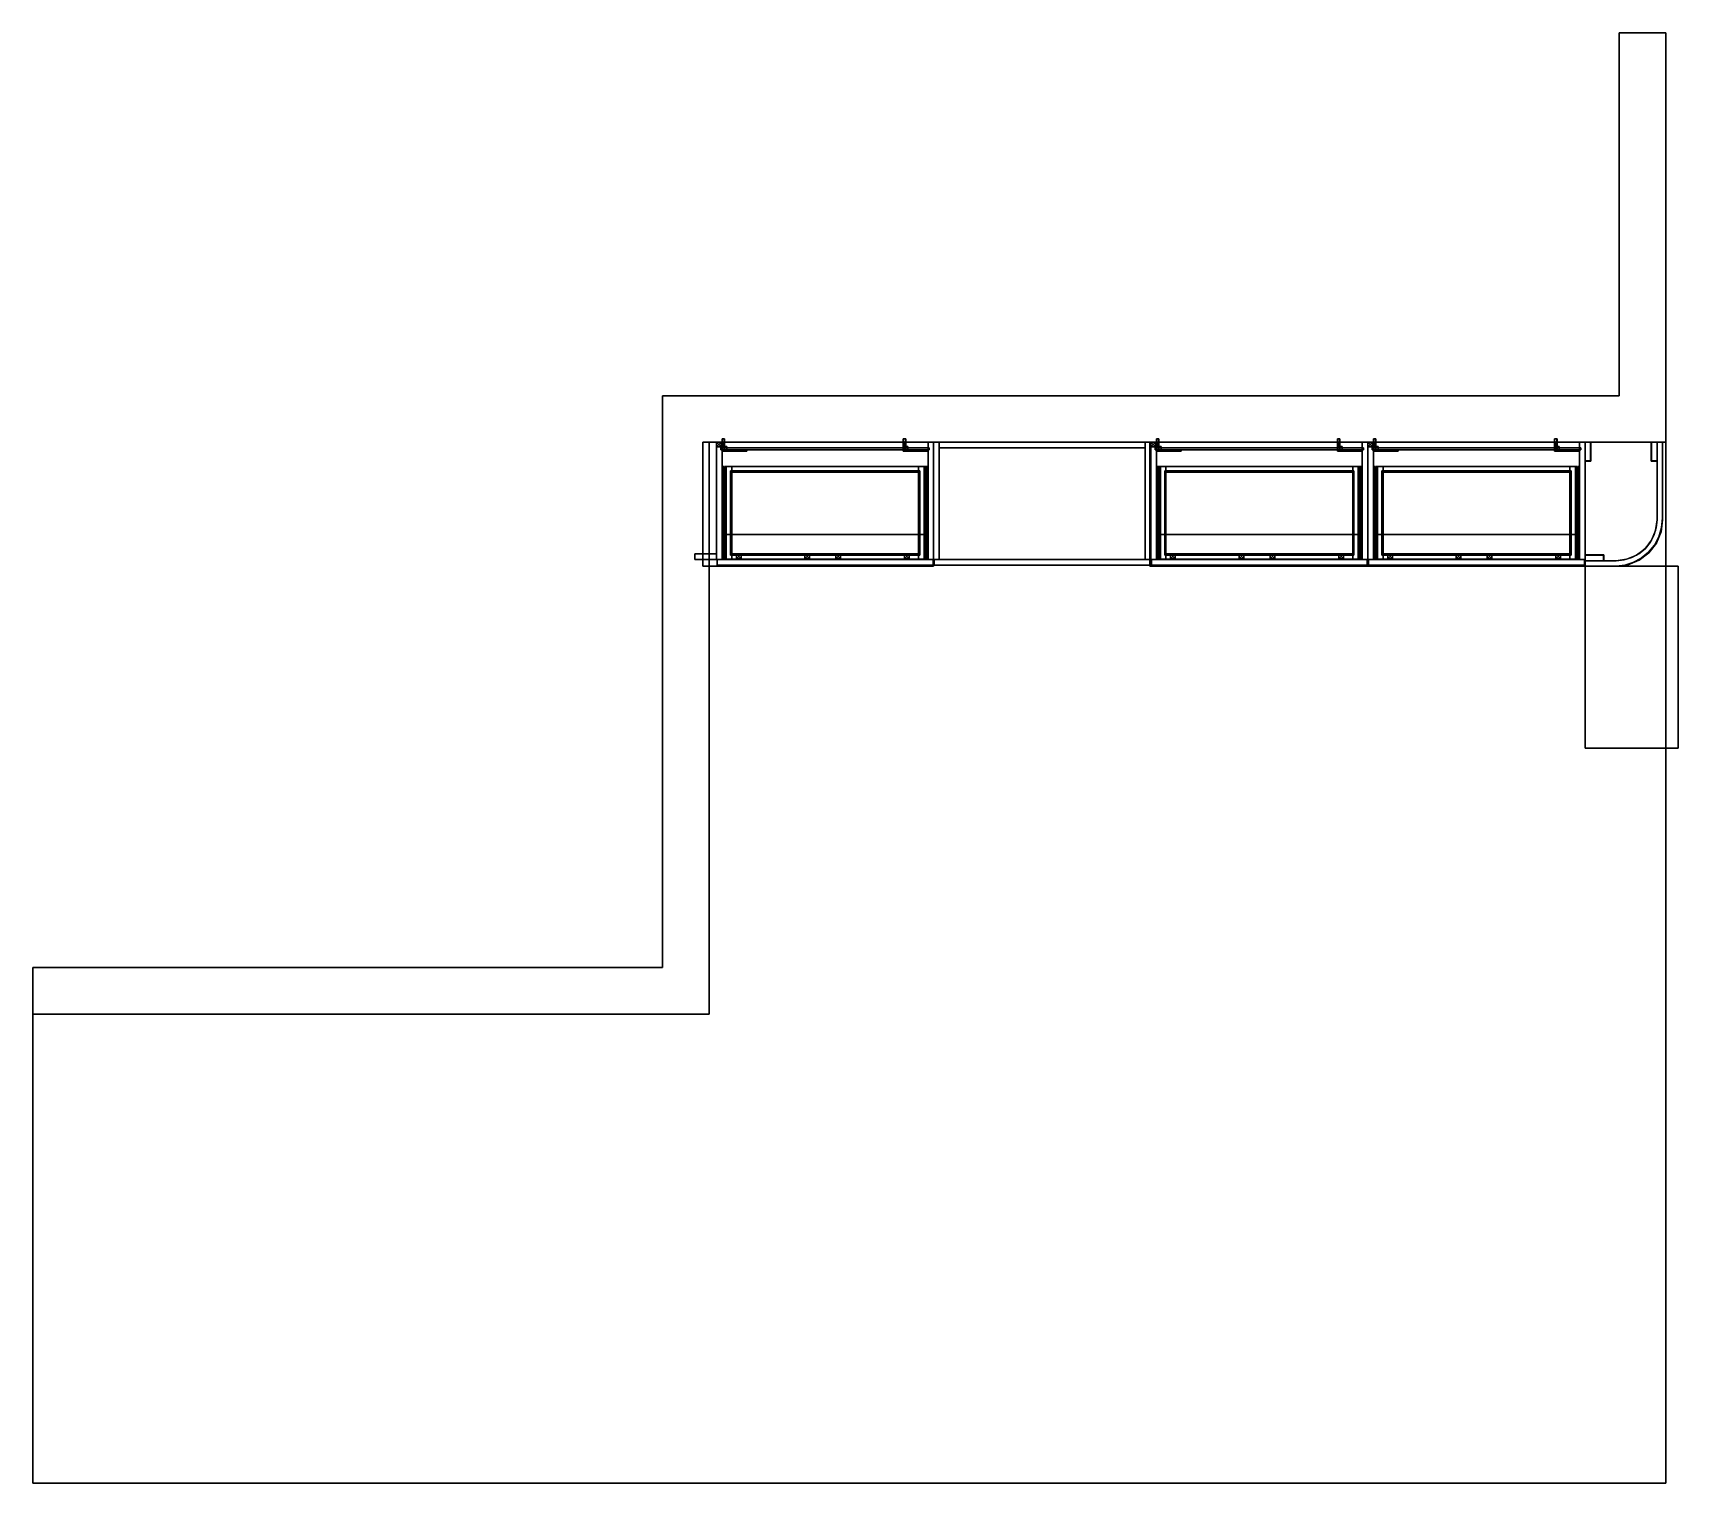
# Model space of a CAD drawing. Extents: x 0 to 5304, y -4676 to 0.
import ezdxf

# ---------------------------------------------------------------- set-up
doc = ezdxf.new("R2010")
doc.units = 0
for name, color, linetype in [('LAYER0', 7, 'CONTINUOUS'), ('LAYER1', 7, 'CONTINUOUS'), ('LAYER10', 7, 'CONTINUOUS'), ('LAYER100', 253, 'CONTINUOUS'), ('LAYER101', 253, 'CONTINUOUS'), ('LAYER102', 253, 'CONTINUOUS'), ('LAYER103', 253, 'CONTINUOUS'), ('LAYER104', 7, 'CONTINUOUS'), ('LAYER105', 2, 'CONTINUOUS'), ('LAYER106', 7, 'CONTINUOUS'), ('LAYER107', 253, 'CONTINUOUS'), ('LAYER108', 253, 'CONTINUOUS'), ('LAYER109', 253, 'CONTINUOUS'), ('LAYER11', 2, 'CONTINUOUS'), ('LAYER110', 253, 'CONTINUOUS'), ('LAYER111', 253, 'CONTINUOUS'), ('LAYER112', 253, 'CONTINUOUS'), ('LAYER113', 7, 'CONTINUOUS'), ('LAYER114', 7, 'CONTINUOUS'), ('LAYER115', 7, 'CONTINUOUS'), ('LAYER116', 7, 'CONTINUOUS'), ('LAYER117', 7, 'CONTINUOUS'), ('LAYER118', 45, 'CONTINUOUS'), ('LAYER119', 7, 'CONTINUOUS'), ('LAYER12', 7, 'CONTINUOUS'), ('LAYER120', 7, 'CONTINUOUS'), ('LAYER121', 253, 'CONTINUOUS'), ('LAYER122', 253, 'CONTINUOUS'), ('LAYER123', 253, 'CONTINUOUS'), ('LAYER124', 253, 'CONTINUOUS'), ('LAYER125', 7, 'CONTINUOUS'), ('LAYER126', 7, 'CONTINUOUS'), ('LAYER127', 254, 'CONTINUOUS'), ('LAYER128', 254, 'CONTINUOUS'), ('LAYER129', 7, 'CONTINUOUS'), ('LAYER13', 253, 'CONTINUOUS'), ('LAYER130', 7, 'CONTINUOUS'), ('LAYER131', 253, 'CONTINUOUS'), ('LAYER132', 253, 'CONTINUOUS'), ('LAYER133', 253, 'CONTINUOUS'), ('LAYER134', 253, 'CONTINUOUS'), ('LAYER135', 253, 'CONTINUOUS'), ('LAYER136', 253, 'CONTINUOUS'), ('LAYER137', 253, 'CONTINUOUS'), ('LAYER138', 253, 'CONTINUOUS'), ('LAYER139', 253, 'CONTINUOUS'), ('LAYER14', 253, 'CONTINUOUS'), ('LAYER140', 253, 'CONTINUOUS'), ('LAYER141', 253, 'CONTINUOUS'), ('LAYER142', 253, 'CONTINUOUS'), ('LAYER143', 45, 'CONTINUOUS'), ('LAYER144', 45, 'CONTINUOUS'), ('LAYER145', 45, 'CONTINUOUS'), ('LAYER146', 45, 'CONTINUOUS'), ('LAYER147', 45, 'CONTINUOUS'), ('LAYER148', 45, 'CONTINUOUS'), ('LAYER149', 45, 'CONTINUOUS'), ('LAYER15', 253, 'CONTINUOUS'), ('LAYER150', 45, 'CONTINUOUS'), ('LAYER151', 45, 'CONTINUOUS'), ('LAYER152', 45, 'CONTINUOUS'), ('LAYER153', 45, 'CONTINUOUS'), ('LAYER154', 45, 'CONTINUOUS'), ('LAYER155', 45, 'CONTINUOUS'), ('LAYER156', 45, 'CONTINUOUS'), ('LAYER157', 45, 'CONTINUOUS'), ('LAYER16', 253, 'CONTINUOUS'), ('LAYER17', 253, 'CONTINUOUS'), ('LAYER18', 253, 'CONTINUOUS'), ('LAYER19', 7, 'CONTINUOUS'), ('LAYER2', 2, 'CONTINUOUS'), ('LAYER20', 7, 'CONTINUOUS'), ('LAYER21', 7, 'CONTINUOUS'), ('LAYER22', 7, 'CONTINUOUS'), ('LAYER23', 7, 'CONTINUOUS'), ('LAYER24', 45, 'CONTINUOUS'), ('LAYER25', 7, 'CONTINUOUS'), ('LAYER26', 7, 'CONTINUOUS'), ('LAYER27', 253, 'CONTINUOUS'), ('LAYER28', 253, 'CONTINUOUS'), ('LAYER29', 253, 'CONTINUOUS'), ('LAYER3', 7, 'CONTINUOUS'), ('LAYER30', 253, 'CONTINUOUS'), ('LAYER31', 7, 'CONTINUOUS'), ('LAYER32', 7, 'CONTINUOUS'), ('LAYER33', 254, 'CONTINUOUS'), ('LAYER34', 254, 'CONTINUOUS'), ('LAYER35', 7, 'CONTINUOUS'), ('LAYER36', 7, 'CONTINUOUS'), ('LAYER37', 253, 'CONTINUOUS'), ('LAYER38', 253, 'CONTINUOUS'), ('LAYER39', 253, 'CONTINUOUS'), ('LAYER4', 253, 'CONTINUOUS'), ('LAYER40', 253, 'CONTINUOUS'), ('LAYER41', 253, 'CONTINUOUS'), ('LAYER42', 253, 'CONTINUOUS'), ('LAYER43', 253, 'CONTINUOUS'), ('LAYER44', 253, 'CONTINUOUS'), ('LAYER45', 253, 'CONTINUOUS'), ('LAYER46', 253, 'CONTINUOUS'), ('LAYER47', 253, 'CONTINUOUS'), ('LAYER48', 253, 'CONTINUOUS'), ('LAYER49', 2, 'CONTINUOUS'), ('LAYER5', 253, 'CONTINUOUS'), ('LAYER50', 7, 'CONTINUOUS'), ('LAYER51', 253, 'CONTINUOUS'), ('LAYER52', 253, 'CONTINUOUS'), ('LAYER53', 253, 'CONTINUOUS'), ('LAYER54', 253, 'CONTINUOUS'), ('LAYER55', 253, 'CONTINUOUS'), ('LAYER56', 253, 'CONTINUOUS'), ('LAYER57', 7, 'CONTINUOUS'), ('LAYER58', 2, 'CONTINUOUS'), ('LAYER59', 7, 'CONTINUOUS'), ('LAYER6', 253, 'CONTINUOUS'), ('LAYER60', 253, 'CONTINUOUS'), ('LAYER61', 253, 'CONTINUOUS'), ('LAYER62', 253, 'CONTINUOUS'), ('LAYER63', 253, 'CONTINUOUS'), ('LAYER64', 253, 'CONTINUOUS'), ('LAYER65', 253, 'CONTINUOUS'), ('LAYER66', 7, 'CONTINUOUS'), ('LAYER67', 7, 'CONTINUOUS'), ('LAYER68', 7, 'CONTINUOUS'), ('LAYER69', 7, 'CONTINUOUS'), ('LAYER7', 253, 'CONTINUOUS'), ('LAYER70', 7, 'CONTINUOUS'), ('LAYER71', 45, 'CONTINUOUS'), ('LAYER72', 7, 'CONTINUOUS'), ('LAYER73', 7, 'CONTINUOUS'), ('LAYER74', 253, 'CONTINUOUS'), ('LAYER75', 253, 'CONTINUOUS'), ('LAYER76', 253, 'CONTINUOUS'), ('LAYER77', 253, 'CONTINUOUS'), ('LAYER78', 7, 'CONTINUOUS'), ('LAYER79', 7, 'CONTINUOUS'), ('LAYER8', 253, 'CONTINUOUS'), ('LAYER80', 254, 'CONTINUOUS'), ('LAYER81', 254, 'CONTINUOUS'), ('LAYER82', 7, 'CONTINUOUS'), ('LAYER83', 7, 'CONTINUOUS'), ('LAYER84', 253, 'CONTINUOUS'), ('LAYER85', 253, 'CONTINUOUS'), ('LAYER86', 253, 'CONTINUOUS'), ('LAYER87', 253, 'CONTINUOUS'), ('LAYER88', 253, 'CONTINUOUS'), ('LAYER89', 253, 'CONTINUOUS'), ('LAYER9', 253, 'CONTINUOUS'), ('LAYER90', 253, 'CONTINUOUS'), ('LAYER91', 253, 'CONTINUOUS'), ('LAYER92', 253, 'CONTINUOUS'), ('LAYER93', 253, 'CONTINUOUS'), ('LAYER94', 253, 'CONTINUOUS'), ('LAYER95', 253, 'CONTINUOUS'), ('LAYER96', 2, 'CONTINUOUS'), ('LAYER97', 7, 'CONTINUOUS'), ('LAYER98', 253, 'CONTINUOUS'), ('LAYER99', 253, 'CONTINUOUS')]:
    doc.layers.add(name, color=color, linetype=linetype)

msp = doc.modelspace()

# ---------------------------------------------------------------- linework, layer by layer
at = {"layer": 'LAYER0'}
for points, invisible_edges in [([(5263.88, 0), (5113.88, -1170), (5113.88, 0), (5263.88, 0)], 1), ([(5263.88, -4676.25), (5113.88, -1170), (5263.88, 0), (5263.88, -4676.25)], 7), ([(5113.88, 0, 5), (5263.88, 0), (5113.88, 0), (5113.88, 0, 5)], 1), ([(5263.88, 0), (5113.88, 0, 5), (5263.88, 0, 5), (5263.88, 0)], 1), ([(5113.88, 0, 5), (5113.88, -1170), (5113.88, -1170, 5), (5113.88, 0, 5)], 1), ([(5113.88, -1170), (5113.88, 0, 5), (5113.88, 0), (5113.88, -1170)], 1), ([(5113.88, -1170, 5), (5263.88, -4676.25, 5), (5113.88, 0, 5), (5113.88, -1170, 5)], 3), ([(5113.88, 0, 5), (5263.88, -4676.25, 5), (5263.88, 0, 5), (5113.88, 0, 5)], 3), ([(5263.88, -4676.25), (5263.88, 0), (5263.88, -1320), (5263.88, -4676.25)], 1), ([(5263.88, 0), (5263.88, -1320, 5), (5263.88, -1320), (5263.88, 0)], 1), ([(5263.88, -1320, 5), (5263.88, 0), (5263.88, 0, 5), (5263.88, -1320, 5)], 1), ([(5263.88, 0, 5), (5263.88, -4676.25, 5), (5263.88, -1320, 5), (5263.88, 0, 5)], 1), ([(5113.88, -1170), (2029.89, -3014), (2029.89, -1170), (5113.88, -1170)], 1), ([(5263.88, -4676.25), (2029.89, -3014), (5113.88, -1170), (5263.88, -4676.25)], 7), ([(2029.89, -1170, 5), (5113.88, -1170), (2029.89, -1170), (2029.89, -1170, 5)], 1), ([(5113.88, -1170), (2029.89, -1170, 5), (5113.88, -1170, 5), (5113.88, -1170)], 1), ([(2029.89, -1170, 5), (2029.89, -3014), (2029.89, -3014, 5), (2029.89, -1170, 5)], 1), ([(2029.89, -3014), (2029.89, -1170, 5), (2029.89, -1170), (2029.89, -3014)], 1), ([(2029.89, -3014, 5), (5263.88, -4676.25, 5), (2029.89, -1170, 5), (2029.89, -3014, 5)], 3), ([(2029.89, -1170, 5), (5263.88, -4676.25, 5), (5113.88, -1170, 5), (2029.89, -1170, 5)], 3), ([(5263.88, -1320), (5263.88, -4676.25, 5), (5263.88, -4676.25), (5263.88, -1320)], 1), ([(5263.88, -4676.25, 5), (5263.88, -1320), (5263.88, -1320, 5), (5263.88, -4676.25, 5)], 1), ([(2029.89, -3014), (0, -4676.25), (0, -3014), (2029.89, -3014)], 1), ([(0, -4676.25), (2029.89, -3014), (5263.88, -4676.25), (0, -4676.25)], 3), ([(0, -3014, 5), (0, -4676.25), (0, -4676.25, 5), (0, -3014, 5)], 1), ([(0, -4676.25), (0, -3014, 5), (0, -3014), (0, -4676.25)], 1), ([(0, -3014, 5), (2029.89, -3014), (0, -3014), (0, -3014, 5)], 1), ([(2029.89, -3014), (0, -3014, 5), (2029.89, -3014, 5), (2029.89, -3014)], 1), ([(5263.88, -4676.25, 5), (0, -3014, 5), (0, -4676.25, 5), (5263.88, -4676.25, 5)], 1), ([(0, -3014, 5), (5263.88, -4676.25, 5), (2029.89, -3014, 5), (0, -3014, 5)], 3), ([(5263.88, -4676.25, 5), (0, -4676.25), (5263.88, -4676.25), (5263.88, -4676.25, 5)], 1), ([(0, -4676.25), (5263.88, -4676.25, 5), (0, -4676.25, 5), (0, -4676.25)], 1)]:
    msp.add_3dface(points, dxfattribs=dict(at, invisible_edges=invisible_edges))
at = {"layer": 'LAYER1'}
for points, invisible_edges in [([(5263.88, 0, 5), (5113.88, -1170, 5), (5113.88, 0, 5), (5263.88, 0, 5)], 1), ([(5263.88, -1320, 5), (5113.88, -1170, 5), (5263.88, 0, 5), (5263.88, -1320, 5)], 3), ([(5113.88, 0, 2605), (5263.88, 0, 5), (5113.88, 0, 5), (5113.88, 0, 2605)], 1), ([(5263.88, 0, 5), (5113.88, 0, 2605), (5263.88, 0, 2605), (5263.88, 0, 5)], 1), ([(5113.88, 0, 2605), (5113.88, -1170, 5), (5113.88, -1170, 2605), (5113.88, 0, 2605)], 1), ([(5113.88, -1170, 5), (5113.88, 0, 2605), (5113.88, 0, 5), (5113.88, -1170, 5)], 1), ([(5113.88, -1170, 2605), (5263.88, -1320, 2605), (5113.88, 0, 2605), (5113.88, -1170, 2605)], 3), ([(5113.88, 0, 2605), (5263.88, -1320, 2605), (5263.88, 0, 2605), (5113.88, 0, 2605)], 1), ([(5263.88, 0, 5), (5263.88, -1320, 2605), (5263.88, -1320, 5), (5263.88, 0, 5)], 1), ([(5263.88, -1320, 2605), (5263.88, 0, 5), (5263.88, 0, 2605), (5263.88, -1320, 2605)], 1), ([(2029.89, -1170, 5), (2179.89, -1320, 5), (2029.89, -3014, 5), (2029.89, -1170, 5)], 3), ([(2179.89, -1320, 5), (2029.89, -1170, 5), (5113.88, -1170, 5), (2179.89, -1320, 5)], 5), ([(2029.89, -1170, 2605), (5113.88, -1170, 5), (2029.89, -1170, 5), (2029.89, -1170, 2605)], 1), ([(5113.88, -1170, 5), (2029.89, -1170, 2605), (5113.88, -1170, 2605), (5113.88, -1170, 5)], 1), ([(2029.89, -1170, 2605), (2029.89, -3014, 5), (2029.89, -3014, 2605), (2029.89, -1170, 2605)], 1), ([(2029.89, -3014, 5), (2029.89, -1170, 2605), (2029.89, -1170, 5), (2029.89, -3014, 5)], 1), ([(2029.89, -3014, 2605), (2179.89, -3164, 2605), (2029.89, -1170, 2605), (2029.89, -3014, 2605)], 3), ([(2029.89, -1170, 2605), (2179.89, -3164, 2605), (2179.89, -1320, 2605), (2029.89, -1170, 2605)], 5), ([(2029.89, -1170, 2605), (2179.89, -1320, 2605), (5113.88, -1170, 2605), (2029.89, -1170, 2605)], 3), ([(2179.89, -1320, 5), (5113.88, -1170, 5), (5263.88, -1320, 5), (2179.89, -1320, 5)], 3), ([(5113.88, -1170, 2605), (2179.89, -1320, 2605), (5263.88, -1320, 2605), (5113.88, -1170, 2605)], 5), ([(2179.89, -3164, 5), (2029.89, -3014, 5), (2179.89, -1320, 5), (2179.89, -3164, 5)], 3), ([(2179.89, -1320, 5), (2179.89, -3164, 2605), (2179.89, -3164, 5), (2179.89, -1320, 5)], 1), ([(2179.89, -3164, 2605), (2179.89, -1320, 5), (2179.89, -1320, 2605), (2179.89, -3164, 2605)], 1), ([(5263.88, -1320, 2605), (2179.89, -1320, 5), (5263.88, -1320, 5), (5263.88, -1320, 2605)], 1), ([(2179.89, -1320, 5), (5263.88, -1320, 2605), (2179.89, -1320, 2605), (2179.89, -1320, 5)], 1), ([(2029.89, -3014, 5), (0, -3164, 5), (0, -3014, 5), (2029.89, -3014, 5)], 1), ([(0, -3164, 5), (2029.89, -3014, 5), (2179.89, -3164, 5), (0, -3164, 5)], 3), ([(0, -3014, 2605), (2029.89, -3014, 5), (0, -3014, 5), (0, -3014, 2605)], 1), ([(2029.89, -3014, 5), (0, -3014, 2605), (2029.89, -3014, 2605), (2029.89, -3014, 5)], 1), ([(0, -3014, 2605), (0, -3164, 5), (0, -3164, 2605), (0, -3014, 2605)], 1), ([(0, -3164, 5), (0, -3014, 2605), (0, -3014, 5), (0, -3164, 5)], 1), ([(2179.89, -3164, 2605), (0, -3014, 2605), (0, -3164, 2605), (2179.89, -3164, 2605)], 1), ([(0, -3014, 2605), (2179.89, -3164, 2605), (2029.89, -3014, 2605), (0, -3014, 2605)], 3), ([(2179.89, -3164, 2605), (0, -3164, 5), (2179.89, -3164, 5), (2179.89, -3164, 2605)], 1), ([(0, -3164, 5), (2179.89, -3164, 2605), (0, -3164, 2605), (0, -3164, 5)], 1)]:
    msp.add_3dface(points, dxfattribs=dict(at, invisible_edges=invisible_edges))
at = {"layer": 'LAYER10', "invisible_edges": 1}
for points in [[(4985.885, -1320, 226), (4321.885, -1698, 226), (4321.885, -1320, 226), (4985.885, -1320, 226)], [(4321.885, -1698, 226), (4985.885, -1320, 226), (4985.885, -1698, 226), (4321.885, -1698, 226)], [(4321.885, -1320, 244), (4321.885, -1698, 226), (4321.885, -1698, 244), (4321.885, -1320, 244)], [(4321.885, -1698, 226), (4321.885, -1320, 244), (4321.885, -1320, 226), (4321.885, -1698, 226)], [(4321.885, -1320, 244), (4985.885, -1320, 226), (4321.885, -1320, 226), (4321.885, -1320, 244)], [(4985.885, -1320, 226), (4321.885, -1320, 244), (4985.885, -1320, 244), (4985.885, -1320, 226)], [(4985.885, -1698, 244), (4321.885, -1320, 244), (4321.885, -1698, 244), (4985.885, -1698, 244)], [(4321.885, -1320, 244), (4985.885, -1698, 244), (4985.885, -1320, 244), (4321.885, -1320, 244)], [(4985.885, -1320, 226), (4985.885, -1698, 244), (4985.885, -1698, 226), (4985.885, -1320, 226)], [(4985.885, -1698, 244), (4985.885, -1320, 226), (4985.885, -1320, 244), (4985.885, -1698, 244)], [(4985.885, -1698, 244), (4321.885, -1698, 226), (4985.885, -1698, 226), (4985.885, -1698, 244)], [(4321.885, -1698, 226), (4985.885, -1698, 244), (4321.885, -1698, 244), (4321.885, -1698, 226)]]:
    msp.add_3dface(points, dxfattribs=at)
at = {"layer": 'LAYER100'}
for points in [[(2820.885, -1349, 484), (2820.885, -1334, 484), (2805.885, -1349, 484), (2820.885, -1349, 484)], [(2805.885, -1349, 484), (2820.885, -1334, 484), (2805.885, -1334, 484), (2805.885, -1349, 484)], [(2805.885, -1349, 484), (2805.885, -1334, 484), (2805.885, -1349, 469), (2805.885, -1349, 484)], [(2805.885, -1349, 469), (2805.885, -1334, 484), (2805.885, -1334, 469), (2805.885, -1349, 469)], [(2820.885, -1349, 469), (2805.885, -1349, 469), (2820.885, -1334, 469), (2820.885, -1349, 469)], [(2820.885, -1334, 469), (2805.885, -1349, 469), (2805.885, -1334, 469), (2820.885, -1334, 469)], [(2820.885, -1334, 469), (2805.885, -1334, 469), (2820.885, -1334, 484), (2820.885, -1334, 469)], [(2820.885, -1334, 484), (2805.885, -1334, 469), (2805.885, -1334, 484), (2820.885, -1334, 484)], [(2820.885, -1349, 484), (2805.885, -1349, 484), (2820.885, -1349, 469), (2820.885, -1349, 484)], [(2820.885, -1349, 469), (2805.885, -1349, 484), (2805.885, -1349, 469), (2820.885, -1349, 469)], [(2820.885, -1349, 469), (2820.885, -1334, 469), (2820.885, -1349, 484), (2820.885, -1349, 469)], [(2820.885, -1349, 484), (2820.885, -1334, 469), (2820.885, -1334, 484), (2820.885, -1349, 484)]]:
    msp.add_3dface(points, dxfattribs=at)
at = {"layer": 'LAYER101'}
for points in [[(2820.885, -1349, 484), (2820.885, -1334, 484), (2805.885, -1349, 484), (2820.885, -1349, 484)], [(2805.885, -1349, 484), (2820.885, -1334, 484), (2805.885, -1334, 484), (2805.885, -1349, 484)], [(2805.885, -1349, 484), (2805.885, -1334, 484), (2805.885, -1349, 469), (2805.885, -1349, 484)], [(2805.885, -1349, 469), (2805.885, -1334, 484), (2805.885, -1334, 469), (2805.885, -1349, 469)], [(2820.885, -1349, 469), (2805.885, -1349, 469), (2820.885, -1334, 469), (2820.885, -1349, 469)], [(2820.885, -1334, 469), (2805.885, -1349, 469), (2805.885, -1334, 469), (2820.885, -1334, 469)], [(2820.885, -1334, 469), (2805.885, -1334, 469), (2820.885, -1334, 484), (2820.885, -1334, 469)], [(2820.885, -1334, 484), (2805.885, -1334, 469), (2805.885, -1334, 484), (2820.885, -1334, 484)], [(2820.885, -1349, 484), (2805.885, -1349, 484), (2820.885, -1349, 469), (2820.885, -1349, 484)], [(2820.885, -1349, 469), (2805.885, -1349, 484), (2805.885, -1349, 469), (2820.885, -1349, 469)], [(2820.885, -1349, 469), (2820.885, -1334, 469), (2820.885, -1349, 484), (2820.885, -1349, 469)], [(2820.885, -1349, 484), (2820.885, -1334, 469), (2820.885, -1334, 484), (2820.885, -1349, 484)]]:
    msp.add_3dface(points, dxfattribs=at)
at = {"layer": 'LAYER102'}
for points in [[(2813.885, -1349, 484), (2813.885, -1309, 484), (2805.885, -1349, 484), (2813.885, -1349, 484)], [(2805.885, -1349, 484), (2813.885, -1309, 484), (2805.885, -1309, 484), (2805.885, -1349, 484)], [(2805.885, -1349, 484), (2805.885, -1309, 484), (2805.885, -1349, 476), (2805.885, -1349, 484)], [(2805.885, -1349, 476), (2805.885, -1309, 484), (2805.885, -1309, 476), (2805.885, -1349, 476)], [(2813.885, -1349, 476), (2805.885, -1349, 476), (2813.885, -1309, 476), (2813.885, -1349, 476)], [(2813.885, -1309, 476), (2805.885, -1349, 476), (2805.885, -1309, 476), (2813.885, -1309, 476)], [(2813.885, -1309, 476), (2805.885, -1309, 476), (2813.885, -1309, 484), (2813.885, -1309, 476)], [(2813.885, -1309, 484), (2805.885, -1309, 476), (2805.885, -1309, 484), (2813.885, -1309, 484)], [(2813.885, -1349, 476), (2813.885, -1309, 476), (2813.885, -1349, 484), (2813.885, -1349, 476)], [(2813.885, -1349, 484), (2813.885, -1309, 476), (2813.885, -1309, 484), (2813.885, -1349, 484)], [(2813.885, -1349, 484), (2805.885, -1349, 484), (2813.885, -1349, 476), (2813.885, -1349, 484)], [(2813.885, -1349, 476), (2805.885, -1349, 484), (2805.885, -1349, 476), (2813.885, -1349, 476)]]:
    msp.add_3dface(points, dxfattribs=at)
at = {"layer": 'LAYER103'}
for points in [[(2885.885, -1349, 484), (2885.885, -1344, 484), (2805.885, -1349, 484), (2885.885, -1349, 484)], [(2805.885, -1349, 484), (2885.885, -1344, 484), (2805.885, -1344, 484), (2805.885, -1349, 484)], [(2805.885, -1349, 484), (2805.885, -1344, 484), (2805.885, -1349, 468), (2805.885, -1349, 484)], [(2805.885, -1349, 468), (2805.885, -1344, 484), (2805.885, -1344, 468), (2805.885, -1349, 468)], [(2885.885, -1349, 468), (2805.885, -1349, 468), (2885.885, -1344, 468), (2885.885, -1349, 468)], [(2885.885, -1344, 468), (2805.885, -1349, 468), (2805.885, -1344, 468), (2885.885, -1344, 468)], [(2885.885, -1344, 468), (2805.885, -1344, 468), (2885.885, -1344, 484), (2885.885, -1344, 468)], [(2885.885, -1344, 484), (2805.885, -1344, 468), (2805.885, -1344, 484), (2885.885, -1344, 484)], [(2885.885, -1349, 484), (2805.885, -1349, 484), (2885.885, -1349, 468), (2885.885, -1349, 484)], [(2885.885, -1349, 468), (2805.885, -1349, 484), (2805.885, -1349, 468), (2885.885, -1349, 468)], [(2885.885, -1349, 468), (2885.885, -1344, 468), (2885.885, -1349, 484), (2885.885, -1349, 468)], [(2885.885, -1349, 484), (2885.885, -1344, 468), (2885.885, -1344, 484), (2885.885, -1349, 484)]]:
    msp.add_3dface(points, dxfattribs=at)
at = {"layer": 'LAYER104', "invisible_edges": 1}
for points in [[(2885.885, -1320, 226), (2221.885, -1698, 226), (2221.885, -1320, 226), (2885.885, -1320, 226)], [(2221.885, -1698, 226), (2885.885, -1320, 226), (2885.885, -1698, 226), (2221.885, -1698, 226)], [(2221.885, -1320, 244), (2221.885, -1698, 226), (2221.885, -1698, 244), (2221.885, -1320, 244)], [(2221.885, -1698, 226), (2221.885, -1320, 244), (2221.885, -1320, 226), (2221.885, -1698, 226)], [(2221.885, -1320, 244), (2885.885, -1320, 226), (2221.885, -1320, 226), (2221.885, -1320, 244)], [(2885.885, -1320, 226), (2221.885, -1320, 244), (2885.885, -1320, 244), (2885.885, -1320, 226)], [(2885.885, -1698, 244), (2221.885, -1320, 244), (2221.885, -1698, 244), (2885.885, -1698, 244)], [(2221.885, -1320, 244), (2885.885, -1698, 244), (2885.885, -1320, 244), (2221.885, -1320, 244)], [(2885.885, -1320, 226), (2885.885, -1698, 244), (2885.885, -1698, 226), (2885.885, -1320, 226)], [(2885.885, -1698, 244), (2885.885, -1320, 226), (2885.885, -1320, 244), (2885.885, -1698, 244)], [(2885.885, -1698, 244), (2221.885, -1698, 226), (2885.885, -1698, 226), (2885.885, -1698, 244)], [(2221.885, -1698, 226), (2885.885, -1698, 244), (2221.885, -1698, 244), (2221.885, -1698, 226)]]:
    msp.add_3dface(points, dxfattribs=at)
at = {"layer": 'LAYER105'}
for points in [[(2301.885, -1349, 484), (2301.885, -1344, 484), (2221.885, -1349, 484), (2301.885, -1349, 484)], [(2221.885, -1349, 484), (2301.885, -1344, 484), (2221.885, -1344, 484), (2221.885, -1349, 484)], [(2221.885, -1349, 484), (2221.885, -1344, 484), (2221.885, -1349, 461), (2221.885, -1349, 484)], [(2221.885, -1349, 461), (2221.885, -1344, 484), (2221.885, -1344, 461), (2221.885, -1349, 461)], [(2301.885, -1349, 461), (2221.885, -1349, 461), (2301.885, -1344, 461), (2301.885, -1349, 461)], [(2301.885, -1344, 461), (2221.885, -1349, 461), (2221.885, -1344, 461), (2301.885, -1344, 461)], [(2301.885, -1344, 461), (2221.885, -1344, 461), (2301.885, -1344, 484), (2301.885, -1344, 461)], [(2301.885, -1344, 484), (2221.885, -1344, 461), (2221.885, -1344, 484), (2301.885, -1344, 484)], [(2301.885, -1349, 484), (2221.885, -1349, 484), (2301.885, -1349, 461), (2301.885, -1349, 484)], [(2301.885, -1349, 461), (2221.885, -1349, 484), (2221.885, -1349, 461), (2301.885, -1349, 461)], [(2301.885, -1349, 461), (2301.885, -1344, 461), (2301.885, -1349, 484), (2301.885, -1349, 461)], [(2301.885, -1349, 484), (2301.885, -1344, 461), (2301.885, -1344, 484), (2301.885, -1349, 484)]]:
    msp.add_3dface(points, dxfattribs=at)
at = {"layer": 'LAYER106', "invisible_edges": 1}
for points in [[(2221.885, -1344, 484), (2301.885, -1349, 484), (2301.885, -1344, 484), (2221.885, -1344, 484)], [(2301.885, -1349, 484), (2221.885, -1344, 484), (2221.885, -1349, 484), (2301.885, -1349, 484)], [(2221.885, -1349, 461), (2301.885, -1344, 461), (2301.885, -1349, 461), (2221.885, -1349, 461)], [(2301.885, -1344, 461), (2221.885, -1349, 461), (2221.885, -1344, 461), (2301.885, -1344, 461)], [(2221.885, -1344, 484), (2221.885, -1349, 461), (2221.885, -1349, 484), (2221.885, -1344, 484)], [(2221.885, -1349, 461), (2221.885, -1344, 484), (2221.885, -1344, 461), (2221.885, -1349, 461)], [(2301.885, -1344, 461), (2221.885, -1344, 484), (2301.885, -1344, 484), (2301.885, -1344, 461)], [(2221.885, -1344, 484), (2301.885, -1344, 461), (2221.885, -1344, 461), (2221.885, -1344, 484)], [(2221.885, -1349, 461), (2301.885, -1349, 484), (2221.885, -1349, 484), (2221.885, -1349, 461)], [(2301.885, -1349, 484), (2221.885, -1349, 461), (2301.885, -1349, 461), (2301.885, -1349, 484)], [(2301.885, -1344, 461), (2301.885, -1349, 484), (2301.885, -1349, 461), (2301.885, -1344, 461)], [(2301.885, -1349, 484), (2301.885, -1344, 461), (2301.885, -1344, 484), (2301.885, -1349, 484)]]:
    msp.add_3dface(points, dxfattribs=at)
at = {"layer": 'LAYER107'}
for points in [[(2236.885, -1349, 484), (2236.885, -1334, 484), (2221.885, -1349, 484), (2236.885, -1349, 484)], [(2221.885, -1349, 484), (2236.885, -1334, 484), (2221.885, -1334, 484), (2221.885, -1349, 484)], [(2221.885, -1349, 484), (2221.885, -1334, 484), (2221.885, -1349, 469), (2221.885, -1349, 484)], [(2221.885, -1349, 469), (2221.885, -1334, 484), (2221.885, -1334, 469), (2221.885, -1349, 469)], [(2236.885, -1349, 469), (2221.885, -1349, 469), (2236.885, -1334, 469), (2236.885, -1349, 469)], [(2236.885, -1334, 469), (2221.885, -1349, 469), (2221.885, -1334, 469), (2236.885, -1334, 469)], [(2236.885, -1334, 469), (2221.885, -1334, 469), (2236.885, -1334, 484), (2236.885, -1334, 469)], [(2236.885, -1334, 484), (2221.885, -1334, 469), (2221.885, -1334, 484), (2236.885, -1334, 484)], [(2236.885, -1349, 484), (2221.885, -1349, 484), (2236.885, -1349, 469), (2236.885, -1349, 484)], [(2236.885, -1349, 469), (2221.885, -1349, 484), (2221.885, -1349, 469), (2236.885, -1349, 469)], [(2236.885, -1349, 469), (2236.885, -1334, 469), (2236.885, -1349, 484), (2236.885, -1349, 469)], [(2236.885, -1349, 484), (2236.885, -1334, 469), (2236.885, -1334, 484), (2236.885, -1349, 484)]]:
    msp.add_3dface(points, dxfattribs=at)
at = {"layer": 'LAYER108'}
for points in [[(2236.885, -1349, 484), (2236.885, -1334, 484), (2221.885, -1349, 484), (2236.885, -1349, 484)], [(2221.885, -1349, 484), (2236.885, -1334, 484), (2221.885, -1334, 484), (2221.885, -1349, 484)], [(2221.885, -1349, 484), (2221.885, -1334, 484), (2221.885, -1349, 469), (2221.885, -1349, 484)], [(2221.885, -1349, 469), (2221.885, -1334, 484), (2221.885, -1334, 469), (2221.885, -1349, 469)], [(2236.885, -1349, 469), (2221.885, -1349, 469), (2236.885, -1334, 469), (2236.885, -1349, 469)], [(2236.885, -1334, 469), (2221.885, -1349, 469), (2221.885, -1334, 469), (2236.885, -1334, 469)], [(2236.885, -1334, 469), (2221.885, -1334, 469), (2236.885, -1334, 484), (2236.885, -1334, 469)], [(2236.885, -1334, 484), (2221.885, -1334, 469), (2221.885, -1334, 484), (2236.885, -1334, 484)], [(2236.885, -1349, 484), (2221.885, -1349, 484), (2236.885, -1349, 469), (2236.885, -1349, 484)], [(2236.885, -1349, 469), (2221.885, -1349, 484), (2221.885, -1349, 469), (2236.885, -1349, 469)], [(2236.885, -1349, 469), (2236.885, -1334, 469), (2236.885, -1349, 484), (2236.885, -1349, 469)], [(2236.885, -1349, 484), (2236.885, -1334, 469), (2236.885, -1334, 484), (2236.885, -1349, 484)]]:
    msp.add_3dface(points, dxfattribs=at)
at = {"layer": 'LAYER109'}
for points in [[(2236.885, -1349, 484), (2236.885, -1334, 484), (2221.885, -1349, 484), (2236.885, -1349, 484)], [(2221.885, -1349, 484), (2236.885, -1334, 484), (2221.885, -1334, 484), (2221.885, -1349, 484)], [(2221.885, -1349, 484), (2221.885, -1334, 484), (2221.885, -1349, 469), (2221.885, -1349, 484)], [(2221.885, -1349, 469), (2221.885, -1334, 484), (2221.885, -1334, 469), (2221.885, -1349, 469)], [(2236.885, -1349, 469), (2221.885, -1349, 469), (2236.885, -1334, 469), (2236.885, -1349, 469)], [(2236.885, -1334, 469), (2221.885, -1349, 469), (2221.885, -1334, 469), (2236.885, -1334, 469)], [(2236.885, -1334, 469), (2221.885, -1334, 469), (2236.885, -1334, 484), (2236.885, -1334, 469)], [(2236.885, -1334, 484), (2221.885, -1334, 469), (2221.885, -1334, 484), (2236.885, -1334, 484)], [(2236.885, -1349, 484), (2221.885, -1349, 484), (2236.885, -1349, 469), (2236.885, -1349, 484)], [(2236.885, -1349, 469), (2221.885, -1349, 484), (2221.885, -1349, 469), (2236.885, -1349, 469)], [(2236.885, -1349, 469), (2236.885, -1334, 469), (2236.885, -1349, 484), (2236.885, -1349, 469)], [(2236.885, -1349, 484), (2236.885, -1334, 469), (2236.885, -1334, 484), (2236.885, -1349, 484)]]:
    msp.add_3dface(points, dxfattribs=at)
at = {"layer": 'LAYER11'}
for points in [[(4401.885, -1349, 484), (4401.885, -1344, 484), (4321.885, -1349, 484), (4401.885, -1349, 484)], [(4321.885, -1349, 484), (4401.885, -1344, 484), (4321.885, -1344, 484), (4321.885, -1349, 484)], [(4321.885, -1349, 484), (4321.885, -1344, 484), (4321.885, -1349, 461), (4321.885, -1349, 484)], [(4321.885, -1349, 461), (4321.885, -1344, 484), (4321.885, -1344, 461), (4321.885, -1349, 461)], [(4401.885, -1349, 461), (4321.885, -1349, 461), (4401.885, -1344, 461), (4401.885, -1349, 461)], [(4401.885, -1344, 461), (4321.885, -1349, 461), (4321.885, -1344, 461), (4401.885, -1344, 461)], [(4401.885, -1344, 461), (4321.885, -1344, 461), (4401.885, -1344, 484), (4401.885, -1344, 461)], [(4401.885, -1344, 484), (4321.885, -1344, 461), (4321.885, -1344, 484), (4401.885, -1344, 484)], [(4401.885, -1349, 484), (4321.885, -1349, 484), (4401.885, -1349, 461), (4401.885, -1349, 484)], [(4401.885, -1349, 461), (4321.885, -1349, 484), (4321.885, -1349, 461), (4401.885, -1349, 461)], [(4401.885, -1349, 461), (4401.885, -1344, 461), (4401.885, -1349, 484), (4401.885, -1349, 461)], [(4401.885, -1349, 484), (4401.885, -1344, 461), (4401.885, -1344, 484), (4401.885, -1349, 484)]]:
    msp.add_3dface(points, dxfattribs=at)
at = {"layer": 'LAYER110'}
for points in [[(2236.885, -1349, 484), (2236.885, -1334, 484), (2221.885, -1349, 484), (2236.885, -1349, 484)], [(2221.885, -1349, 484), (2236.885, -1334, 484), (2221.885, -1334, 484), (2221.885, -1349, 484)], [(2221.885, -1349, 484), (2221.885, -1334, 484), (2221.885, -1349, 469), (2221.885, -1349, 484)], [(2221.885, -1349, 469), (2221.885, -1334, 484), (2221.885, -1334, 469), (2221.885, -1349, 469)], [(2236.885, -1349, 469), (2221.885, -1349, 469), (2236.885, -1334, 469), (2236.885, -1349, 469)], [(2236.885, -1334, 469), (2221.885, -1349, 469), (2221.885, -1334, 469), (2236.885, -1334, 469)], [(2236.885, -1334, 469), (2221.885, -1334, 469), (2236.885, -1334, 484), (2236.885, -1334, 469)], [(2236.885, -1334, 484), (2221.885, -1334, 469), (2221.885, -1334, 484), (2236.885, -1334, 484)], [(2236.885, -1349, 484), (2221.885, -1349, 484), (2236.885, -1349, 469), (2236.885, -1349, 484)], [(2236.885, -1349, 469), (2221.885, -1349, 484), (2221.885, -1349, 469), (2236.885, -1349, 469)], [(2236.885, -1349, 469), (2236.885, -1334, 469), (2236.885, -1349, 484), (2236.885, -1349, 469)], [(2236.885, -1349, 484), (2236.885, -1334, 469), (2236.885, -1334, 484), (2236.885, -1349, 484)]]:
    msp.add_3dface(points, dxfattribs=at)
at = {"layer": 'LAYER111'}
for points in [[(2229.885, -1349, 484), (2229.885, -1309, 484), (2221.885, -1349, 484), (2229.885, -1349, 484)], [(2221.885, -1349, 484), (2229.885, -1309, 484), (2221.885, -1309, 484), (2221.885, -1349, 484)], [(2221.885, -1349, 484), (2221.885, -1309, 484), (2221.885, -1349, 476), (2221.885, -1349, 484)], [(2221.885, -1349, 476), (2221.885, -1309, 484), (2221.885, -1309, 476), (2221.885, -1349, 476)], [(2229.885, -1349, 476), (2221.885, -1349, 476), (2229.885, -1309, 476), (2229.885, -1349, 476)], [(2229.885, -1309, 476), (2221.885, -1349, 476), (2221.885, -1309, 476), (2229.885, -1309, 476)], [(2229.885, -1309, 476), (2221.885, -1309, 476), (2229.885, -1309, 484), (2229.885, -1309, 476)], [(2229.885, -1309, 484), (2221.885, -1309, 476), (2221.885, -1309, 484), (2229.885, -1309, 484)], [(2229.885, -1349, 476), (2229.885, -1309, 476), (2229.885, -1349, 484), (2229.885, -1349, 476)], [(2229.885, -1349, 484), (2229.885, -1309, 476), (2229.885, -1309, 484), (2229.885, -1349, 484)], [(2229.885, -1349, 484), (2221.885, -1349, 484), (2229.885, -1349, 476), (2229.885, -1349, 484)], [(2229.885, -1349, 476), (2221.885, -1349, 484), (2221.885, -1349, 476), (2229.885, -1349, 476)]]:
    msp.add_3dface(points, dxfattribs=at)
at = {"layer": 'LAYER112'}
for points in [[(2301.885, -1349, 484), (2301.885, -1344, 484), (2221.885, -1349, 484), (2301.885, -1349, 484)], [(2221.885, -1349, 484), (2301.885, -1344, 484), (2221.885, -1344, 484), (2221.885, -1349, 484)], [(2221.885, -1349, 484), (2221.885, -1344, 484), (2221.885, -1349, 468), (2221.885, -1349, 484)], [(2221.885, -1349, 468), (2221.885, -1344, 484), (2221.885, -1344, 468), (2221.885, -1349, 468)], [(2301.885, -1349, 468), (2221.885, -1349, 468), (2301.885, -1344, 468), (2301.885, -1349, 468)], [(2301.885, -1344, 468), (2221.885, -1349, 468), (2221.885, -1344, 468), (2301.885, -1344, 468)], [(2301.885, -1344, 468), (2221.885, -1344, 468), (2301.885, -1344, 484), (2301.885, -1344, 468)], [(2301.885, -1344, 484), (2221.885, -1344, 468), (2221.885, -1344, 484), (2301.885, -1344, 484)], [(2301.885, -1349, 484), (2221.885, -1349, 484), (2301.885, -1349, 468), (2301.885, -1349, 484)], [(2301.885, -1349, 468), (2221.885, -1349, 484), (2221.885, -1349, 468), (2301.885, -1349, 468)], [(2301.885, -1349, 468), (2301.885, -1344, 468), (2301.885, -1349, 484), (2301.885, -1349, 468)], [(2301.885, -1349, 484), (2301.885, -1344, 468), (2301.885, -1344, 484), (2301.885, -1349, 484)]]:
    msp.add_3dface(points, dxfattribs=at)
at = {"layer": 'LAYER113', "invisible_edges": 1}
for points in [[(2203.885, -1320, 225), (2221.885, -1698, 225), (2203.885, -1698, 225), (2203.885, -1320, 225)], [(2221.885, -1698, 225), (2203.885, -1320, 225), (2221.885, -1320, 225), (2221.885, -1698, 225)], [(2221.885, -1320, 525), (2203.885, -1698, 525), (2221.885, -1698, 525), (2221.885, -1320, 525)], [(2203.885, -1698, 525), (2221.885, -1320, 525), (2203.885, -1320, 525), (2203.885, -1698, 525)], [(2203.885, -1320, 225), (2221.885, -1320, 525), (2221.885, -1320, 225), (2203.885, -1320, 225)], [(2221.885, -1320, 525), (2203.885, -1320, 225), (2203.885, -1320, 525), (2221.885, -1320, 525)], [(2203.885, -1698, 525), (2203.885, -1320, 225), (2203.885, -1698, 225), (2203.885, -1698, 525)], [(2203.885, -1320, 225), (2203.885, -1698, 525), (2203.885, -1320, 525), (2203.885, -1320, 225)], [(2221.885, -1320, 525), (2221.885, -1698, 225), (2221.885, -1320, 225), (2221.885, -1320, 525)], [(2221.885, -1698, 225), (2221.885, -1320, 525), (2221.885, -1698, 525), (2221.885, -1698, 225)], [(2203.885, -1698, 525), (2221.885, -1698, 225), (2221.885, -1698, 525), (2203.885, -1698, 525)], [(2221.885, -1698, 225), (2203.885, -1698, 525), (2203.885, -1698, 225), (2221.885, -1698, 225)]]:
    msp.add_3dface(points, dxfattribs=at)
at = {"layer": 'LAYER114', "invisible_edges": 1}
for points in [[(2885.885, -1320, 225), (2885.885, -1698, 525), (2885.885, -1320, 525), (2885.885, -1320, 225)], [(2885.885, -1698, 525), (2885.885, -1320, 225), (2885.885, -1698, 225), (2885.885, -1698, 525)], [(2885.885, -1320, 225), (2903.885, -1698, 225), (2885.885, -1698, 225), (2885.885, -1320, 225)], [(2903.885, -1698, 225), (2885.885, -1320, 225), (2903.885, -1320, 225), (2903.885, -1698, 225)], [(2903.885, -1320, 525), (2885.885, -1698, 525), (2903.885, -1698, 525), (2903.885, -1320, 525)], [(2885.885, -1698, 525), (2903.885, -1320, 525), (2885.885, -1320, 525), (2885.885, -1698, 525)], [(2903.885, -1320, 525), (2885.885, -1320, 225), (2885.885, -1320, 525), (2903.885, -1320, 525)], [(2885.885, -1320, 225), (2903.885, -1320, 525), (2903.885, -1320, 225), (2885.885, -1320, 225)], [(2903.885, -1698, 225), (2903.885, -1320, 525), (2903.885, -1698, 525), (2903.885, -1698, 225)], [(2903.885, -1320, 525), (2903.885, -1698, 225), (2903.885, -1320, 225), (2903.885, -1320, 525)], [(2903.885, -1698, 225), (2885.885, -1698, 525), (2885.885, -1698, 225), (2903.885, -1698, 225)], [(2885.885, -1698, 525), (2903.885, -1698, 225), (2903.885, -1698, 525), (2885.885, -1698, 525)]]:
    msp.add_3dface(points, dxfattribs=at)
at = {"layer": 'LAYER115', "invisible_edges": 1}
for points in [[(2217.885, -1338.3, 240), (2889.885, -1338.3, 524.5), (2889.885, -1338.3, 240), (2217.885, -1338.3, 240)], [(2889.885, -1338.3, 524.5), (2217.885, -1338.3, 240), (2217.885, -1338.3, 524.5), (2889.885, -1338.3, 524.5)], [(2217.885, -1344.3, 524.5), (2889.885, -1338.3, 524.5), (2217.885, -1338.3, 524.5), (2217.885, -1344.3, 524.5)], [(2889.885, -1338.3, 524.5), (2217.885, -1344.3, 524.5), (2889.885, -1344.3, 524.5), (2889.885, -1338.3, 524.5)], [(2217.885, -1338.3, 240), (2217.885, -1344.3, 524.5), (2217.885, -1338.3, 524.5), (2217.885, -1338.3, 240)], [(2217.885, -1344.3, 524.5), (2217.885, -1338.3, 240), (2217.885, -1344.3, 240), (2217.885, -1344.3, 524.5)], [(2889.885, -1344.3, 240), (2217.885, -1338.3, 240), (2889.885, -1338.3, 240), (2889.885, -1344.3, 240)], [(2217.885, -1338.3, 240), (2889.885, -1344.3, 240), (2217.885, -1344.3, 240), (2217.885, -1338.3, 240)], [(2217.885, -1344.3, 524.5), (2889.885, -1344.3, 240), (2889.885, -1344.3, 524.5), (2217.885, -1344.3, 524.5)], [(2889.885, -1344.3, 240), (2217.885, -1344.3, 524.5), (2217.885, -1344.3, 240), (2889.885, -1344.3, 240)], [(2889.885, -1344.3, 240), (2889.885, -1338.3, 524.5), (2889.885, -1344.3, 524.5), (2889.885, -1344.3, 240)], [(2889.885, -1338.3, 524.5), (2889.885, -1344.3, 240), (2889.885, -1338.3, 240), (2889.885, -1338.3, 524.5)]]:
    msp.add_3dface(points, dxfattribs=at)
at = {"layer": 'LAYER116', "invisible_edges": 1}
for points in [[(2885.885, -1617, 506.5), (2221.885, -1697, 506.5), (2221.885, -1617, 506.5), (2885.885, -1617, 506.5)], [(2221.885, -1697, 506.5), (2885.885, -1617, 506.5), (2885.885, -1697, 506.5), (2221.885, -1697, 506.5)], [(2221.885, -1617, 524.5), (2221.885, -1697, 506.5), (2221.885, -1697, 524.5), (2221.885, -1617, 524.5)], [(2221.885, -1697, 506.5), (2221.885, -1617, 524.5), (2221.885, -1617, 506.5), (2221.885, -1697, 506.5)], [(2221.885, -1617, 524.5), (2885.885, -1617, 506.5), (2221.885, -1617, 506.5), (2221.885, -1617, 524.5)], [(2885.885, -1617, 506.5), (2221.885, -1617, 524.5), (2885.885, -1617, 524.5), (2885.885, -1617, 506.5)], [(2885.885, -1697, 524.5), (2221.885, -1617, 524.5), (2221.885, -1697, 524.5), (2885.885, -1697, 524.5)], [(2221.885, -1617, 524.5), (2885.885, -1697, 524.5), (2885.885, -1617, 524.5), (2221.885, -1617, 524.5)], [(2885.885, -1617, 506.5), (2885.885, -1697, 524.5), (2885.885, -1697, 506.5), (2885.885, -1617, 506.5)], [(2885.885, -1697, 524.5), (2885.885, -1617, 506.5), (2885.885, -1617, 524.5), (2885.885, -1697, 524.5)], [(2885.885, -1697, 524.5), (2221.885, -1697, 506.5), (2885.885, -1697, 506.5), (2885.885, -1697, 524.5)], [(2221.885, -1697, 506.5), (2885.885, -1697, 524.5), (2221.885, -1697, 524.5), (2221.885, -1697, 506.5)]]:
    msp.add_3dface(points, dxfattribs=at)
at = {"layer": 'LAYER117', "invisible_edges": 1}
for points in [[(2221.885, -1320, 404.5), (2885.885, -1320, 524.5), (2885.885, -1320, 404.5), (2221.885, -1320, 404.5)], [(2885.885, -1320, 524.5), (2221.885, -1320, 404.5), (2221.885, -1320, 524.5), (2885.885, -1320, 524.5)], [(2221.885, -1338, 524.5), (2885.885, -1320, 524.5), (2221.885, -1320, 524.5), (2221.885, -1338, 524.5)], [(2885.885, -1320, 524.5), (2221.885, -1338, 524.5), (2885.885, -1338, 524.5), (2885.885, -1320, 524.5)], [(2221.885, -1320, 404.5), (2221.885, -1338, 524.5), (2221.885, -1320, 524.5), (2221.885, -1320, 404.5)], [(2221.885, -1338, 524.5), (2221.885, -1320, 404.5), (2221.885, -1338, 404.5), (2221.885, -1338, 524.5)], [(2885.885, -1338, 404.5), (2221.885, -1320, 404.5), (2885.885, -1320, 404.5), (2885.885, -1338, 404.5)], [(2221.885, -1320, 404.5), (2885.885, -1338, 404.5), (2221.885, -1338, 404.5), (2221.885, -1320, 404.5)], [(2885.885, -1338, 404.5), (2885.885, -1320, 524.5), (2885.885, -1338, 524.5), (2885.885, -1338, 404.5)], [(2885.885, -1320, 524.5), (2885.885, -1338, 404.5), (2885.885, -1320, 404.5), (2885.885, -1320, 524.5)], [(2221.885, -1338, 524.5), (2885.885, -1338, 404.5), (2885.885, -1338, 524.5), (2221.885, -1338, 524.5)], [(2885.885, -1338, 404.5), (2221.885, -1338, 524.5), (2221.885, -1338, 404.5), (2885.885, -1338, 404.5)]]:
    msp.add_3dface(points, dxfattribs=at)
at = {"layer": 'LAYER118', "invisible_edges": 1}
for points in [[(2205.885, -1698, 522), (2901.885, -1698, 228), (2205.885, -1698, 228), (2205.885, -1698, 522)], [(2901.885, -1698, 228), (2205.885, -1698, 522), (2901.885, -1698, 522), (2901.885, -1698, 228)], [(2205.885, -1716, 228), (2901.885, -1698, 228), (2901.885, -1716, 228), (2205.885, -1716, 228)], [(2901.885, -1698, 228), (2205.885, -1716, 228), (2205.885, -1698, 228), (2901.885, -1698, 228)], [(2205.885, -1698, 522), (2901.885, -1716, 522), (2901.885, -1698, 522), (2205.885, -1698, 522)], [(2901.885, -1716, 522), (2205.885, -1698, 522), (2205.885, -1716, 522), (2901.885, -1716, 522)], [(2205.885, -1716, 228), (2205.885, -1698, 522), (2205.885, -1698, 228), (2205.885, -1716, 228)], [(2205.885, -1698, 522), (2205.885, -1716, 228), (2205.885, -1716, 522), (2205.885, -1698, 522)], [(2901.885, -1716, 522), (2205.885, -1716, 228), (2901.885, -1716, 228), (2901.885, -1716, 522)], [(2205.885, -1716, 228), (2901.885, -1716, 522), (2205.885, -1716, 522), (2205.885, -1716, 228)], [(2901.885, -1716, 522), (2901.885, -1698, 228), (2901.885, -1698, 522), (2901.885, -1716, 522)], [(2901.885, -1698, 228), (2901.885, -1716, 522), (2901.885, -1716, 228), (2901.885, -1698, 228)]]:
    msp.add_3dface(points, dxfattribs=at)
at = {"layer": 'LAYER119', "invisible_edges": 1}
for points in [[(2854.885, -1398, 500), (2252.885, -1398, 250), (2252.885, -1398, 500), (2854.885, -1398, 500)], [(2252.885, -1398, 250), (2854.885, -1398, 500), (2854.885, -1398, 250), (2252.885, -1398, 250)], [(2252.885, -1416, 500), (2252.885, -1398, 250), (2252.885, -1416, 250), (2252.885, -1416, 500)], [(2252.885, -1398, 250), (2252.885, -1416, 500), (2252.885, -1398, 500), (2252.885, -1398, 250)], [(2854.885, -1416, 250), (2252.885, -1398, 250), (2854.885, -1398, 250), (2854.885, -1416, 250)], [(2252.885, -1398, 250), (2854.885, -1416, 250), (2252.885, -1416, 250), (2252.885, -1398, 250)], [(2252.885, -1416, 500), (2854.885, -1398, 500), (2252.885, -1398, 500), (2252.885, -1416, 500)], [(2854.885, -1398, 500), (2252.885, -1416, 500), (2854.885, -1416, 500), (2854.885, -1398, 500)], [(2854.885, -1416, 250), (2252.885, -1416, 500), (2252.885, -1416, 250), (2854.885, -1416, 250)], [(2252.885, -1416, 500), (2854.885, -1416, 250), (2854.885, -1416, 500), (2252.885, -1416, 500)], [(2854.885, -1398, 500), (2854.885, -1416, 250), (2854.885, -1398, 250), (2854.885, -1398, 500)], [(2854.885, -1416, 250), (2854.885, -1398, 500), (2854.885, -1416, 500), (2854.885, -1416, 250)]]:
    msp.add_3dface(points, dxfattribs=at)
at = {"layer": 'LAYER12', "invisible_edges": 1}
for points in [[(4321.885, -1344, 484), (4401.885, -1349, 484), (4401.885, -1344, 484), (4321.885, -1344, 484)], [(4401.885, -1349, 484), (4321.885, -1344, 484), (4321.885, -1349, 484), (4401.885, -1349, 484)], [(4321.885, -1349, 461), (4401.885, -1344, 461), (4401.885, -1349, 461), (4321.885, -1349, 461)], [(4401.885, -1344, 461), (4321.885, -1349, 461), (4321.885, -1344, 461), (4401.885, -1344, 461)], [(4321.885, -1344, 484), (4321.885, -1349, 461), (4321.885, -1349, 484), (4321.885, -1344, 484)], [(4321.885, -1349, 461), (4321.885, -1344, 484), (4321.885, -1344, 461), (4321.885, -1349, 461)], [(4401.885, -1344, 461), (4321.885, -1344, 484), (4401.885, -1344, 484), (4401.885, -1344, 461)], [(4321.885, -1344, 484), (4401.885, -1344, 461), (4321.885, -1344, 461), (4321.885, -1344, 484)], [(4321.885, -1349, 461), (4401.885, -1349, 484), (4321.885, -1349, 484), (4321.885, -1349, 461)], [(4401.885, -1349, 484), (4321.885, -1349, 461), (4401.885, -1349, 461), (4401.885, -1349, 484)], [(4401.885, -1344, 461), (4401.885, -1349, 484), (4401.885, -1349, 461), (4401.885, -1344, 461)], [(4401.885, -1349, 484), (4401.885, -1344, 461), (4401.885, -1344, 484), (4401.885, -1349, 484)]]:
    msp.add_3dface(points, dxfattribs=at)
at = {"layer": 'LAYER120', "invisible_edges": 1}
for points in [[(2252.885, -1680, 250), (2854.885, -1698, 250), (2252.885, -1698, 250), (2252.885, -1680, 250)], [(2854.885, -1698, 250), (2252.885, -1680, 250), (2854.885, -1680, 250), (2854.885, -1698, 250)], [(2252.885, -1698, 500), (2252.885, -1680, 250), (2252.885, -1698, 250), (2252.885, -1698, 500)], [(2252.885, -1680, 250), (2252.885, -1698, 500), (2252.885, -1680, 500), (2252.885, -1680, 250)], [(2854.885, -1680, 500), (2252.885, -1698, 500), (2854.885, -1698, 500), (2854.885, -1680, 500)], [(2252.885, -1698, 500), (2854.885, -1680, 500), (2252.885, -1680, 500), (2252.885, -1698, 500)], [(2252.885, -1680, 250), (2854.885, -1680, 500), (2854.885, -1680, 250), (2252.885, -1680, 250)], [(2854.885, -1680, 500), (2252.885, -1680, 250), (2252.885, -1680, 500), (2854.885, -1680, 500)], [(2854.885, -1680, 500), (2854.885, -1698, 250), (2854.885, -1680, 250), (2854.885, -1680, 500)], [(2854.885, -1698, 250), (2854.885, -1680, 500), (2854.885, -1698, 500), (2854.885, -1698, 250)], [(2252.885, -1698, 500), (2854.885, -1698, 250), (2854.885, -1698, 500), (2252.885, -1698, 500)], [(2854.885, -1698, 250), (2252.885, -1698, 500), (2252.885, -1698, 250), (2854.885, -1698, 250)]]:
    msp.add_3dface(points, dxfattribs=at)
at = {"layer": 'LAYER121'}
for points in [[(2824.885, -1696, 360), (2809.885, -1696, 360), (2824.885, -1680, 360), (2824.885, -1696, 360)], [(2824.885, -1680, 360), (2809.885, -1696, 360), (2809.885, -1680, 360), (2824.885, -1680, 360)], [(2824.885, -1680, 360), (2809.885, -1680, 360), (2824.885, -1680, 375), (2824.885, -1680, 360)], [(2824.885, -1680, 375), (2809.885, -1680, 360), (2809.885, -1680, 375), (2824.885, -1680, 375)], [(2824.885, -1680, 375), (2809.885, -1680, 375), (2824.885, -1696, 375), (2824.885, -1680, 375)], [(2824.885, -1696, 375), (2809.885, -1680, 375), (2809.885, -1696, 375), (2824.885, -1696, 375)], [(2809.885, -1696, 360), (2809.885, -1696, 375), (2809.885, -1680, 360), (2809.885, -1696, 360)], [(2809.885, -1680, 360), (2809.885, -1696, 375), (2809.885, -1680, 375), (2809.885, -1680, 360)], [(2824.885, -1696, 360), (2824.885, -1696, 375), (2809.885, -1696, 360), (2824.885, -1696, 360)], [(2809.885, -1696, 360), (2824.885, -1696, 375), (2809.885, -1696, 375), (2809.885, -1696, 360)], [(2824.885, -1680, 360), (2824.885, -1680, 375), (2824.885, -1696, 360), (2824.885, -1680, 360)], [(2824.885, -1696, 360), (2824.885, -1680, 375), (2824.885, -1696, 375), (2824.885, -1696, 360)]]:
    msp.add_3dface(points, dxfattribs=at)
at = {"layer": 'LAYER122'}
for points in [[(2282.885, -1696, 360), (2267.885, -1696, 360), (2282.885, -1680, 360), (2282.885, -1696, 360)], [(2282.885, -1680, 360), (2267.885, -1696, 360), (2267.885, -1680, 360), (2282.885, -1680, 360)], [(2282.885, -1680, 360), (2267.885, -1680, 360), (2282.885, -1680, 375), (2282.885, -1680, 360)], [(2282.885, -1680, 375), (2267.885, -1680, 360), (2267.885, -1680, 375), (2282.885, -1680, 375)], [(2282.885, -1680, 375), (2267.885, -1680, 375), (2282.885, -1696, 375), (2282.885, -1680, 375)], [(2282.885, -1696, 375), (2267.885, -1680, 375), (2267.885, -1696, 375), (2282.885, -1696, 375)], [(2267.885, -1696, 360), (2267.885, -1696, 375), (2267.885, -1680, 360), (2267.885, -1696, 360)], [(2267.885, -1680, 360), (2267.885, -1696, 375), (2267.885, -1680, 375), (2267.885, -1680, 360)], [(2282.885, -1696, 360), (2282.885, -1696, 375), (2267.885, -1696, 360), (2282.885, -1696, 360)], [(2267.885, -1696, 360), (2282.885, -1696, 375), (2267.885, -1696, 375), (2267.885, -1696, 360)], [(2282.885, -1680, 360), (2282.885, -1680, 375), (2282.885, -1696, 360), (2282.885, -1680, 360)], [(2282.885, -1696, 360), (2282.885, -1680, 375), (2282.885, -1696, 375), (2282.885, -1696, 360)]]:
    msp.add_3dface(points, dxfattribs=at)
at = {"layer": 'LAYER123'}
for points in [[(2603.885, -1696, 360), (2588.885, -1696, 360), (2603.885, -1680, 360), (2603.885, -1696, 360)], [(2603.885, -1680, 360), (2588.885, -1696, 360), (2588.885, -1680, 360), (2603.885, -1680, 360)], [(2603.885, -1680, 360), (2588.885, -1680, 360), (2603.885, -1680, 375), (2603.885, -1680, 360)], [(2603.885, -1680, 375), (2588.885, -1680, 360), (2588.885, -1680, 375), (2603.885, -1680, 375)], [(2603.885, -1680, 375), (2588.885, -1680, 375), (2603.885, -1696, 375), (2603.885, -1680, 375)], [(2603.885, -1696, 375), (2588.885, -1680, 375), (2588.885, -1696, 375), (2603.885, -1696, 375)], [(2588.885, -1696, 360), (2588.885, -1696, 375), (2588.885, -1680, 360), (2588.885, -1696, 360)], [(2588.885, -1680, 360), (2588.885, -1696, 375), (2588.885, -1680, 375), (2588.885, -1680, 360)], [(2603.885, -1696, 360), (2603.885, -1696, 375), (2588.885, -1696, 360), (2603.885, -1696, 360)], [(2588.885, -1696, 360), (2603.885, -1696, 375), (2588.885, -1696, 375), (2588.885, -1696, 360)], [(2603.885, -1680, 360), (2603.885, -1680, 375), (2603.885, -1696, 360), (2603.885, -1680, 360)], [(2603.885, -1696, 360), (2603.885, -1680, 375), (2603.885, -1696, 375), (2603.885, -1696, 360)]]:
    msp.add_3dface(points, dxfattribs=at)
at = {"layer": 'LAYER124'}
for points in [[(2503.885, -1696, 360), (2488.885, -1696, 360), (2503.885, -1680, 360), (2503.885, -1696, 360)], [(2503.885, -1680, 360), (2488.885, -1696, 360), (2488.885, -1680, 360), (2503.885, -1680, 360)], [(2503.885, -1680, 360), (2488.885, -1680, 360), (2503.885, -1680, 375), (2503.885, -1680, 360)], [(2503.885, -1680, 375), (2488.885, -1680, 360), (2488.885, -1680, 375), (2503.885, -1680, 375)], [(2503.885, -1680, 375), (2488.885, -1680, 375), (2503.885, -1696, 375), (2503.885, -1680, 375)], [(2503.885, -1696, 375), (2488.885, -1680, 375), (2488.885, -1696, 375), (2503.885, -1696, 375)], [(2488.885, -1696, 360), (2488.885, -1696, 375), (2488.885, -1680, 360), (2488.885, -1696, 360)], [(2488.885, -1680, 360), (2488.885, -1696, 375), (2488.885, -1680, 375), (2488.885, -1680, 360)], [(2503.885, -1696, 360), (2503.885, -1696, 375), (2488.885, -1696, 360), (2503.885, -1696, 360)], [(2488.885, -1696, 360), (2503.885, -1696, 375), (2488.885, -1696, 375), (2488.885, -1696, 360)], [(2503.885, -1680, 360), (2503.885, -1680, 375), (2503.885, -1696, 360), (2503.885, -1680, 360)], [(2503.885, -1696, 360), (2503.885, -1680, 375), (2503.885, -1696, 375), (2503.885, -1696, 360)]]:
    msp.add_3dface(points, dxfattribs=at)
at = {"layer": 'LAYER125', "invisible_edges": 1}
for points in [[(2234.885, -1398, 500), (2252.885, -1398, 250), (2234.885, -1398, 250), (2234.885, -1398, 500)], [(2252.885, -1398, 250), (2234.885, -1398, 500), (2252.885, -1398, 500), (2252.885, -1398, 250)], [(2234.885, -1698, 250), (2252.885, -1398, 250), (2252.885, -1698, 250), (2234.885, -1698, 250)], [(2252.885, -1398, 250), (2234.885, -1698, 250), (2234.885, -1398, 250), (2252.885, -1398, 250)], [(2234.885, -1398, 500), (2252.885, -1698, 500), (2252.885, -1398, 500), (2234.885, -1398, 500)], [(2252.885, -1698, 500), (2234.885, -1398, 500), (2234.885, -1698, 500), (2252.885, -1698, 500)], [(2234.885, -1698, 250), (2234.885, -1398, 500), (2234.885, -1398, 250), (2234.885, -1698, 250)], [(2234.885, -1398, 500), (2234.885, -1698, 250), (2234.885, -1698, 500), (2234.885, -1398, 500)], [(2252.885, -1698, 500), (2252.885, -1398, 250), (2252.885, -1398, 500), (2252.885, -1698, 500)], [(2252.885, -1398, 250), (2252.885, -1698, 500), (2252.885, -1698, 250), (2252.885, -1398, 250)], [(2252.885, -1698, 500), (2234.885, -1698, 250), (2252.885, -1698, 250), (2252.885, -1698, 500)], [(2234.885, -1698, 250), (2252.885, -1698, 500), (2234.885, -1698, 500), (2234.885, -1698, 250)]]:
    msp.add_3dface(points, dxfattribs=at)
at = {"layer": 'LAYER126', "invisible_edges": 1}
for points in [[(2854.885, -1698, 250), (2872.885, -1398, 250), (2872.885, -1698, 250), (2854.885, -1698, 250)], [(2872.885, -1398, 250), (2854.885, -1698, 250), (2854.885, -1398, 250), (2872.885, -1398, 250)], [(2854.885, -1398, 500), (2872.885, -1398, 250), (2854.885, -1398, 250), (2854.885, -1398, 500)], [(2872.885, -1398, 250), (2854.885, -1398, 500), (2872.885, -1398, 500), (2872.885, -1398, 250)], [(2854.885, -1398, 500), (2872.885, -1698, 500), (2872.885, -1398, 500), (2854.885, -1398, 500)], [(2872.885, -1698, 500), (2854.885, -1398, 500), (2854.885, -1698, 500), (2872.885, -1698, 500)], [(2854.885, -1698, 250), (2854.885, -1398, 500), (2854.885, -1398, 250), (2854.885, -1698, 250)], [(2854.885, -1398, 500), (2854.885, -1698, 250), (2854.885, -1698, 500), (2854.885, -1398, 500)], [(2872.885, -1698, 500), (2872.885, -1398, 250), (2872.885, -1398, 500), (2872.885, -1698, 500)], [(2872.885, -1398, 250), (2872.885, -1698, 500), (2872.885, -1698, 250), (2872.885, -1398, 250)], [(2872.885, -1698, 500), (2854.885, -1698, 250), (2872.885, -1698, 250), (2872.885, -1698, 500)], [(2854.885, -1698, 250), (2872.885, -1698, 500), (2854.885, -1698, 500), (2854.885, -1698, 250)]]:
    msp.add_3dface(points, dxfattribs=at)
at = {"layer": 'LAYER127'}
for points in [[(2872.935, -1698, 364.3), (2872.935, -1398, 364.3), (2873.135, -1398, 363.74), (2872.935, -1698, 364.3)], [(2872.935, -1698, 364.3), (2873.135, -1398, 363.74), (2873.135, -1698, 363.74), (2872.935, -1698, 364.3)], [(2873.135, -1698, 386.74), (2873.135, -1398, 386.74), (2872.935, -1398, 386.19), (2873.135, -1698, 386.74)], [(2873.135, -1698, 386.74), (2872.935, -1398, 386.19), (2872.935, -1698, 386.19), (2873.135, -1698, 386.74)], [(2872.935, -1698, 364.3), (2872.935, -1698, 386.19), (2872.935, -1398, 386.19), (2872.935, -1698, 364.3)], [(2872.935, -1698, 364.3), (2872.935, -1398, 386.19), (2872.935, -1398, 364.3), (2872.935, -1698, 364.3)], [(2873.135, -1698, 363.74), (2873.135, -1398, 363.74), (2873.615, -1398, 363.5), (2873.135, -1698, 363.74)], [(2873.135, -1698, 363.74), (2873.615, -1398, 363.5), (2873.615, -1698, 363.5), (2873.135, -1698, 363.74)], [(2873.615, -1698, 386.98), (2873.615, -1398, 386.98), (2873.135, -1398, 386.74), (2873.615, -1698, 386.98)], [(2873.615, -1698, 386.98), (2873.135, -1398, 386.74), (2873.135, -1698, 386.74), (2873.615, -1698, 386.98)], [(2877.435, -1698, 363.5), (2873.615, -1698, 363.5), (2873.615, -1398, 363.5), (2877.435, -1698, 363.5)], [(2877.435, -1698, 363.5), (2873.615, -1398, 363.5), (2877.435, -1398, 363.5), (2877.435, -1698, 363.5)], [(2873.615, -1698, 386.98), (2877.435, -1698, 386.98), (2877.435, -1398, 386.98), (2873.615, -1698, 386.98)], [(2873.615, -1698, 386.98), (2877.435, -1398, 386.98), (2873.615, -1398, 386.98), (2873.615, -1698, 386.98)], [(2873.825, -1698, 364.53), (2877.435, -1698, 364.53), (2877.435, -1398, 364.53), (2873.825, -1698, 364.53)], [(2873.825, -1698, 364.53), (2877.435, -1398, 364.53), (2873.825, -1398, 364.53), (2873.825, -1698, 364.53)], [(2873.825, -1698, 385.94), (2873.825, -1698, 364.53), (2873.825, -1398, 364.53), (2873.825, -1698, 385.94)], [(2873.825, -1698, 385.94), (2873.825, -1398, 364.53), (2873.825, -1398, 385.94), (2873.825, -1698, 385.94)], [(2877.435, -1698, 385.94), (2873.825, -1698, 385.94), (2873.825, -1398, 385.94), (2877.435, -1698, 385.94)], [(2877.435, -1698, 385.94), (2873.825, -1398, 385.94), (2877.435, -1398, 385.94), (2877.435, -1698, 385.94)], [(2877.435, -1698, 364.53), (2877.435, -1698, 363.5), (2877.435, -1398, 363.5), (2877.435, -1698, 364.53)], [(2877.435, -1698, 364.53), (2877.435, -1398, 363.5), (2877.435, -1398, 364.53), (2877.435, -1698, 364.53)], [(2877.435, -1698, 386.98), (2877.435, -1698, 385.94), (2877.435, -1398, 385.94), (2877.435, -1698, 386.98)], [(2877.435, -1698, 386.98), (2877.435, -1398, 385.94), (2877.435, -1398, 386.98), (2877.435, -1698, 386.98)]]:
    msp.add_3dface(points, dxfattribs=at)
at = {"layer": 'LAYER128'}
for points in [[(2230.335, -1698, 386.5), (2234.155, -1698, 386.5), (2234.155, -1398, 386.5), (2230.335, -1698, 386.5)], [(2230.335, -1698, 386.5), (2234.155, -1398, 386.5), (2230.335, -1398, 386.5), (2230.335, -1698, 386.5)], [(2230.335, -1698, 385.47), (2230.335, -1698, 386.5), (2230.335, -1398, 386.5), (2230.335, -1698, 385.47)], [(2230.335, -1698, 385.47), (2230.335, -1398, 386.5), (2230.335, -1398, 385.47), (2230.335, -1698, 385.47)], [(2233.945, -1698, 385.47), (2230.335, -1698, 385.47), (2230.335, -1398, 385.47), (2233.945, -1698, 385.47)], [(2233.945, -1698, 385.47), (2230.335, -1398, 385.47), (2233.945, -1398, 385.47), (2233.945, -1698, 385.47)], [(2230.335, -1698, 364.06), (2233.945, -1698, 364.06), (2233.945, -1398, 364.06), (2230.335, -1698, 364.06)], [(2230.335, -1698, 364.06), (2233.945, -1398, 364.06), (2230.335, -1398, 364.06), (2230.335, -1698, 364.06)], [(2230.335, -1698, 363.02), (2230.335, -1698, 364.06), (2230.335, -1398, 364.06), (2230.335, -1698, 363.02)], [(2230.335, -1698, 363.02), (2230.335, -1398, 364.06), (2230.335, -1398, 363.02), (2230.335, -1698, 363.02)], [(2234.155, -1698, 363.02), (2230.335, -1698, 363.02), (2230.335, -1398, 363.02), (2234.155, -1698, 363.02)], [(2234.155, -1698, 363.02), (2230.335, -1398, 363.02), (2234.155, -1398, 363.02), (2234.155, -1698, 363.02)], [(2233.945, -1698, 364.06), (2233.945, -1698, 385.47), (2233.945, -1398, 385.47), (2233.945, -1698, 364.06)], [(2233.945, -1698, 364.06), (2233.945, -1398, 385.47), (2233.945, -1398, 364.06), (2233.945, -1698, 364.06)], [(2234.635, -1698, 386.26), (2234.635, -1398, 386.26), (2234.155, -1398, 386.5), (2234.635, -1698, 386.26)], [(2234.635, -1698, 386.26), (2234.155, -1398, 386.5), (2234.155, -1698, 386.5), (2234.635, -1698, 386.26)], [(2234.155, -1698, 363.02), (2234.155, -1398, 363.02), (2234.635, -1398, 363.26), (2234.155, -1698, 363.02)], [(2234.155, -1698, 363.02), (2234.635, -1398, 363.26), (2234.635, -1698, 363.26), (2234.155, -1698, 363.02)], [(2234.835, -1698, 385.7), (2234.835, -1398, 385.7), (2234.635, -1398, 386.26), (2234.835, -1698, 385.7)], [(2234.835, -1698, 385.7), (2234.635, -1398, 386.26), (2234.635, -1698, 386.26), (2234.835, -1698, 385.7)], [(2234.635, -1698, 363.26), (2234.635, -1398, 363.26), (2234.835, -1398, 363.81), (2234.635, -1698, 363.26)], [(2234.635, -1698, 363.26), (2234.835, -1398, 363.81), (2234.835, -1698, 363.81), (2234.635, -1698, 363.26)], [(2234.835, -1698, 385.7), (2234.835, -1698, 363.81), (2234.835, -1398, 363.81), (2234.835, -1698, 385.7)], [(2234.835, -1698, 385.7), (2234.835, -1398, 363.81), (2234.835, -1398, 385.7), (2234.835, -1698, 385.7)]]:
    msp.add_3dface(points, dxfattribs=at)
at = {"layer": 'LAYER129'}
for points in [[(2221.885, -1698, 358.7), (2221.885, -1698, 399.3), (2221.885, -1398.01, 399.3), (2221.885, -1698, 358.7)], [(2221.885, -1698, 358.7), (2221.885, -1398.01, 399.3), (2221.885, -1398.01, 358.7), (2221.885, -1698, 358.7)], [(2221.885, -1398.01, 399.3), (2221.885, -1698, 399.3), (2222.415, -1698, 400.85), (2221.885, -1398.01, 399.3)], [(2221.885, -1398.01, 399.3), (2222.415, -1698, 400.85), (2222.415, -1398.01, 400.85), (2221.885, -1398.01, 399.3)], [(2222.415, -1398.01, 357.14), (2222.415, -1698, 357.14), (2221.885, -1698, 358.7), (2222.415, -1398.01, 357.14)], [(2222.415, -1398.01, 357.14), (2221.885, -1698, 358.7), (2221.885, -1398.01, 358.7), (2222.415, -1398.01, 357.14)], [(2221.885, -1398.01, 399.3), (2222.415, -1698, 400.85), (2221.885, -1698, 399.3), (2221.885, -1398.01, 399.3)], [(2221.885, -1698, 358.7), (2221.885, -1398.01, 399.3), (2221.885, -1698, 399.3), (2221.885, -1698, 358.7)], [(2221.885, -1398.01, 399.3), (2222.415, -1398.01, 400.85), (2222.415, -1698, 400.85), (2221.885, -1398.01, 399.3)], [(2221.885, -1698, 358.7), (2221.885, -1398.01, 358.7), (2221.885, -1398.01, 399.3), (2221.885, -1698, 358.7)], [(2222.415, -1398.01, 357.14), (2221.885, -1398.01, 358.7), (2221.885, -1698, 358.7), (2222.415, -1398.01, 357.14)], [(2222.415, -1398.01, 357.14), (2221.885, -1698, 358.7), (2222.415, -1698, 357.14), (2222.415, -1398.01, 357.14)], [(2222.415, -1398.01, 400.85), (2222.415, -1698, 400.85), (2223.685, -1698, 401.5), (2222.415, -1398.01, 400.85)], [(2222.415, -1398.01, 400.85), (2223.685, -1698, 401.5), (2223.685, -1398.01, 401.5), (2222.415, -1398.01, 400.85)], [(2223.685, -1398.01, 356.5), (2223.685, -1698, 356.5), (2222.415, -1698, 357.14), (2223.685, -1398.01, 356.5)], [(2223.685, -1398.01, 356.5), (2222.415, -1698, 357.14), (2222.415, -1398.01, 357.14), (2223.685, -1398.01, 356.5)], [(2222.415, -1398.01, 400.85), (2223.685, -1398.01, 401.5), (2223.685, -1698, 401.5), (2222.415, -1398.01, 400.85)], [(2222.415, -1398.01, 400.85), (2223.685, -1698, 401.5), (2222.415, -1698, 400.85), (2222.415, -1398.01, 400.85)], [(2223.685, -1398.01, 356.5), (2222.415, -1698, 357.14), (2223.685, -1698, 356.5), (2223.685, -1398.01, 356.5)], [(2223.685, -1398.01, 356.5), (2222.415, -1398.01, 357.14), (2222.415, -1698, 357.14), (2223.685, -1398.01, 356.5)], [(2222.795, -1698, 399.3), (2222.795, -1398.01, 399.3), (2223.045, -1398.01, 400.08), (2222.795, -1698, 399.3)], [(2222.795, -1698, 399.3), (2223.045, -1398.01, 400.08), (2223.045, -1698, 400.08), (2222.795, -1698, 399.3)], [(2222.795, -1698, 399.3), (2222.795, -1698, 358.7), (2222.795, -1398.01, 358.7), (2222.795, -1698, 399.3)], [(2222.795, -1698, 399.3), (2222.795, -1398.01, 358.7), (2222.795, -1398.01, 399.3), (2222.795, -1698, 399.3)], [(2223.045, -1698, 357.92), (2223.045, -1398.01, 357.92), (2222.795, -1398.01, 358.7), (2223.045, -1698, 357.92)], [(2223.045, -1698, 357.92), (2222.795, -1398.01, 358.7), (2222.795, -1698, 358.7), (2223.045, -1698, 357.92)], [(2222.795, -1698, 399.3), (2223.045, -1698, 400.08), (2223.045, -1398.01, 400.08), (2222.795, -1698, 399.3)], [(2222.795, -1698, 399.3), (2222.795, -1398.01, 358.7), (2222.795, -1698, 358.7), (2222.795, -1698, 399.3)], [(2222.795, -1698, 399.3), (2223.045, -1398.01, 400.08), (2222.795, -1398.01, 399.3), (2222.795, -1698, 399.3)], [(2222.795, -1698, 399.3), (2222.795, -1398.01, 399.3), (2222.795, -1398.01, 358.7), (2222.795, -1698, 399.3)], [(2223.045, -1698, 357.92), (2222.795, -1698, 358.7), (2222.795, -1398.01, 358.7), (2223.045, -1698, 357.92)], [(2223.045, -1698, 357.92), (2222.795, -1398.01, 358.7), (2223.045, -1398.01, 357.92), (2223.045, -1698, 357.92)], [(2223.355, -1398.66, 360.73), (2223.355, -1662.84, 360.73), (2222.985, -1662.84, 361.88), (2223.355, -1398.66, 360.73)], [(2223.355, -1398.66, 360.73), (2222.985, -1662.84, 361.88), (2222.985, -1398.66, 361.88), (2223.355, -1398.66, 360.73)], [(2222.985, -1398.66, 364.34), (2222.985, -1398.66, 361.88), (2222.985, -1662.84, 361.88), (2222.985, -1398.66, 364.34)], [(2222.985, -1398.66, 364.34), (2222.985, -1662.84, 361.88), (2222.985, -1662.84, 364.34), (2222.985, -1398.66, 364.34)], [(2223.215, -1398.66, 365.23), (2222.985, -1398.66, 364.34), (2222.985, -1662.84, 364.34), (2223.215, -1398.66, 365.23)], [(2223.215, -1398.66, 365.23), (2222.985, -1662.84, 364.34), (2223.215, -1662.84, 365.23), (2223.215, -1398.66, 365.23)], [(2222.985, -1398.66, 383.7), (2223.215, -1398.66, 382.81), (2223.215, -1662.84, 382.81), (2222.985, -1398.66, 383.7)], [(2222.985, -1398.66, 383.7), (2223.215, -1662.84, 382.81), (2222.985, -1662.84, 383.7), (2222.985, -1398.66, 383.7)], [(2222.985, -1398.66, 385.7), (2222.985, -1398.66, 383.7), (2222.985, -1662.84, 383.7), (2222.985, -1398.66, 385.7)], [(2222.985, -1398.66, 385.7), (2222.985, -1662.84, 383.7), (2222.985, -1662.84, 385.7), (2222.985, -1398.66, 385.7)], [(2222.985, -1398.66, 385.7), (2222.985, -1662.84, 385.7), (2223.385, -1662.84, 386.83), (2222.985, -1398.66, 385.7)], [(2222.985, -1398.66, 385.7), (2223.385, -1662.84, 386.83), (2223.385, -1398.66, 386.83), (2222.985, -1398.66, 385.7)], [(2222.985, -1398.66, 385.7), (2222.985, -1662.84, 385.7), (2222.985, -1662.84, 383.7), (2222.985, -1398.66, 385.7)], [(2222.985, -1398.66, 385.7), (2223.385, -1662.84, 386.83), (2222.985, -1662.84, 385.7), (2222.985, -1398.66, 385.7)], [(2222.985, -1398.66, 383.7), (2222.985, -1662.84, 383.7), (2223.215, -1662.84, 382.81), (2222.985, -1398.66, 383.7)], [(2222.985, -1398.66, 364.34), (2222.985, -1662.84, 364.34), (2222.985, -1662.84, 361.88), (2222.985, -1398.66, 364.34)], [(2223.215, -1398.66, 365.23), (2223.215, -1662.84, 365.23), (2222.985, -1662.84, 364.34), (2223.215, -1398.66, 365.23)], [(2223.355, -1398.66, 360.73), (2222.985, -1662.84, 361.88), (2223.355, -1662.84, 360.73), (2223.355, -1398.66, 360.73)], [(2222.985, -1398.66, 383.7), (2223.215, -1662.84, 382.81), (2223.215, -1398.66, 382.81), (2222.985, -1398.66, 383.7)], [(2222.985, -1398.66, 385.7), (2222.985, -1662.84, 383.7), (2222.985, -1398.66, 383.7), (2222.985, -1398.66, 385.7)], [(2222.985, -1398.66, 385.7), (2223.385, -1398.66, 386.83), (2223.385, -1662.84, 386.83), (2222.985, -1398.66, 385.7)], [(2223.215, -1398.66, 365.23), (2222.985, -1662.84, 364.34), (2222.985, -1398.66, 364.34), (2223.215, -1398.66, 365.23)], [(2222.985, -1398.66, 364.34), (2222.985, -1662.84, 361.88), (2222.985, -1398.66, 361.88), (2222.985, -1398.66, 364.34)], [(2223.355, -1398.66, 360.73), (2222.985, -1398.66, 361.88), (2222.985, -1662.84, 361.88), (2223.355, -1398.66, 360.73)], [(2223.045, -1698, 400.08), (2223.045, -1398.01, 400.08), (2223.685, -1398.01, 400.4), (2223.045, -1698, 400.08)], [(2223.045, -1698, 400.08), (2223.685, -1398.01, 400.4), (2223.685, -1698, 400.4), (2223.045, -1698, 400.08)], [(2223.045, -1698, 357.92), (2223.685, -1698, 357.6), (2223.685, -1398.01, 357.6), (2223.045, -1698, 357.92)], [(2223.045, -1698, 357.92), (2223.685, -1398.01, 357.6), (2223.045, -1398.01, 357.92), (2223.045, -1698, 357.92)], [(2223.045, -1698, 400.08), (2223.685, -1698, 400.4), (2223.685, -1398.01, 400.4), (2223.045, -1698, 400.08)], [(2223.045, -1698, 400.08), (2223.685, -1398.01, 400.4), (2223.045, -1398.01, 400.08), (2223.045, -1698, 400.08)], [(2223.045, -1698, 357.92), (2223.685, -1398.01, 357.6), (2223.685, -1698, 357.6), (2223.045, -1698, 357.92)], [(2223.045, -1698, 357.92), (2223.045, -1398.01, 357.92), (2223.685, -1398.01, 357.6), (2223.045, -1698, 357.92)], [(2223.215, -1398.66, 365.23), (2223.215, -1662.84, 365.23), (2223.855, -1662.84, 365.81), (2223.215, -1398.66, 365.23)], [(2223.215, -1398.66, 365.23), (2223.855, -1662.84, 365.81), (2223.855, -1398.66, 365.81), (2223.215, -1398.66, 365.23)], [(2223.855, -1398.66, 374.63), (2223.855, -1662.84, 374.63), (2223.215, -1662.84, 382.81), (2223.855, -1398.66, 374.63)], [(2223.855, -1398.66, 374.63), (2223.215, -1662.84, 382.81), (2223.215, -1398.66, 382.81), (2223.855, -1398.66, 374.63)], [(2223.855, -1398.66, 374.63), (2223.215, -1662.84, 382.81), (2223.855, -1662.84, 374.63), (2223.855, -1398.66, 374.63)], [(2223.215, -1398.66, 365.23), (2223.855, -1662.84, 365.81), (2223.215, -1662.84, 365.23), (2223.215, -1398.66, 365.23)], [(2223.855, -1398.66, 374.63), (2223.215, -1398.66, 382.81), (2223.215, -1662.84, 382.81), (2223.855, -1398.66, 374.63)], [(2223.215, -1398.66, 365.23), (2223.855, -1398.66, 365.81), (2223.855, -1662.84, 365.81), (2223.215, -1398.66, 365.23)], [(2223.355, -1398.66, 360.73), (2224.375, -1398.66, 360.29), (2224.375, -1662.84, 360.29), (2223.355, -1398.66, 360.73)], [(2223.355, -1398.66, 360.73), (2224.375, -1662.84, 360.29), (2223.355, -1662.84, 360.73), (2223.355, -1398.66, 360.73)], [(2223.355, -1398.66, 360.73), (2223.355, -1662.84, 360.73), (2224.375, -1662.84, 360.29), (2223.355, -1398.66, 360.73)], [(2223.355, -1398.66, 360.73), (2224.375, -1662.84, 360.29), (2224.375, -1398.66, 360.29), (2223.355, -1398.66, 360.73)], [(2223.385, -1398.66, 386.83), (2223.385, -1662.84, 386.83), (2224.375, -1662.84, 387.3), (2223.385, -1398.66, 386.83)], [(2223.385, -1398.66, 386.83), (2224.375, -1662.84, 387.3), (2224.375, -1398.66, 387.3), (2223.385, -1398.66, 386.83)], [(2223.385, -1398.66, 386.83), (2224.375, -1662.84, 387.3), (2223.385, -1662.84, 386.83), (2223.385, -1398.66, 386.83)], [(2223.385, -1398.66, 386.83), (2224.375, -1398.66, 387.3), (2224.375, -1662.84, 387.3), (2223.385, -1398.66, 386.83)], [(2223.685, -1698, 401.5), (2226.905, -1698, 401.5), (2226.905, -1398.01, 401.5), (2223.685, -1698, 401.5)], [(2223.685, -1698, 401.5), (2226.905, -1398.01, 401.5), (2223.685, -1398.01, 401.5), (2223.685, -1698, 401.5)], [(2226.905, -1698, 400.4), (2223.685, -1698, 400.4), (2223.685, -1398.01, 400.4), (2226.905, -1698, 400.4)], [(2226.905, -1698, 400.4), (2223.685, -1398.01, 400.4), (2226.905, -1398.01, 400.4), (2226.905, -1698, 400.4)], [(2226.905, -1698, 356.5), (2223.685, -1698, 356.5), (2223.685, -1398.01, 356.5), (2226.905, -1698, 356.5)], [(2226.905, -1698, 356.5), (2223.685, -1398.01, 356.5), (2226.905, -1398.01, 356.5), (2226.905, -1698, 356.5)], [(2223.685, -1698, 357.6), (2226.905, -1698, 357.6), (2226.905, -1398.01, 357.6), (2223.685, -1698, 357.6)], [(2223.685, -1698, 357.6), (2226.905, -1398.01, 357.6), (2223.685, -1398.01, 357.6), (2223.685, -1698, 357.6)], [(2226.905, -1698, 400.4), (2223.685, -1398.01, 400.4), (2223.685, -1698, 400.4), (2226.905, -1698, 400.4)], [(2223.685, -1698, 401.5), (2226.905, -1398.01, 401.5), (2226.905, -1698, 401.5), (2223.685, -1698, 401.5)], [(2223.685, -1698, 401.5), (2223.685, -1398.01, 401.5), (2226.905, -1398.01, 401.5), (2223.685, -1698, 401.5)], [(2226.905, -1698, 400.4), (2226.905, -1398.01, 400.4), (2223.685, -1398.01, 400.4), (2226.905, -1698, 400.4)], [(2226.905, -1698, 356.5), (2223.685, -1398.01, 356.5), (2223.685, -1698, 356.5), (2226.905, -1698, 356.5)], [(2226.905, -1698, 356.5), (2226.905, -1398.01, 356.5), (2223.685, -1398.01, 356.5), (2226.905, -1698, 356.5)], [(2223.685, -1698, 357.6), (2223.685, -1398.01, 357.6), (2226.905, -1398.01, 357.6), (2223.685, -1698, 357.6)], [(2223.685, -1698, 357.6), (2226.905, -1398.01, 357.6), (2226.905, -1698, 357.6), (2223.685, -1698, 357.6)], [(2224.485, -1662.84, 366.39), (2224.485, -1398.66, 366.39), (2223.855, -1398.66, 365.81), (2224.485, -1662.84, 366.39)], [(2224.485, -1662.84, 366.39), (2223.855, -1398.66, 365.81), (2223.855, -1662.84, 365.81), (2224.485, -1662.84, 366.39)], [(2223.855, -1662.84, 374.63), (2223.855, -1398.66, 374.63), (2224.485, -1398.66, 374.04), (2223.855, -1662.84, 374.63)], [(2223.855, -1662.84, 374.63), (2224.485, -1398.66, 374.04), (2224.485, -1662.84, 374.04), (2223.855, -1662.84, 374.63)], [(2223.855, -1662.84, 374.63), (2224.485, -1662.84, 374.04), (2224.485, -1398.66, 374.04), (2223.855, -1662.84, 374.63)], [(2224.485, -1662.84, 366.39), (2223.855, -1662.84, 365.81), (2223.855, -1398.66, 365.81), (2224.485, -1662.84, 366.39)], [(2223.855, -1662.84, 374.63), (2224.485, -1398.66, 374.04), (2223.855, -1398.66, 374.63), (2223.855, -1662.84, 374.63)], [(2224.485, -1662.84, 366.39), (2223.855, -1398.66, 365.81), (2224.485, -1398.66, 366.39), (2224.485, -1662.84, 366.39)], [(2223.875, -1662.84, 385.7), (2223.875, -1398.66, 385.7), (2224.015, -1398.66, 386.09), (2223.875, -1662.84, 385.7)], [(2223.875, -1662.84, 385.7), (2224.015, -1398.66, 386.09), (2224.015, -1662.84, 386.09), (2223.875, -1662.84, 385.7)], [(2223.875, -1398.66, 383.7), (2223.875, -1398.66, 385.7), (2223.875, -1662.84, 385.7), (2223.875, -1398.66, 383.7)], [(2223.875, -1398.66, 383.7), (2223.875, -1662.84, 385.7), (2223.875, -1662.84, 383.7), (2223.875, -1398.66, 383.7)], [(2223.965, -1662.84, 383.39), (2223.965, -1398.66, 383.39), (2223.875, -1398.66, 383.7), (2223.965, -1662.84, 383.39)], [(2223.965, -1662.84, 383.39), (2223.875, -1398.66, 383.7), (2223.875, -1662.84, 383.7), (2223.965, -1662.84, 383.39)], [(2223.875, -1662.84, 364.34), (2223.875, -1398.66, 364.34), (2223.965, -1398.66, 364.65), (2223.875, -1662.84, 364.34)], [(2223.875, -1662.84, 364.34), (2223.965, -1398.66, 364.65), (2223.965, -1662.84, 364.65), (2223.875, -1662.84, 364.34)], [(2223.875, -1398.66, 361.85), (2223.875, -1398.66, 364.34), (2223.875, -1662.84, 364.34), (2223.875, -1398.66, 361.85)], [(2223.875, -1398.66, 361.85), (2223.875, -1662.84, 364.34), (2223.875, -1662.84, 361.85), (2223.875, -1398.66, 361.85)], [(2223.985, -1398.66, 361.47), (2223.875, -1398.66, 361.85), (2223.875, -1662.84, 361.85), (2223.985, -1398.66, 361.47)], [(2223.985, -1398.66, 361.47), (2223.875, -1662.84, 361.85), (2223.985, -1662.84, 361.47), (2223.985, -1398.66, 361.47)], [(2223.875, -1398.66, 383.7), (2223.875, -1662.84, 383.7), (2223.875, -1662.84, 385.7), (2223.875, -1398.66, 383.7)], [(2223.875, -1662.84, 385.7), (2224.015, -1662.84, 386.09), (2224.015, -1398.66, 386.09), (2223.875, -1662.84, 385.7)], [(2223.965, -1662.84, 383.39), (2223.875, -1662.84, 383.7), (2223.875, -1398.66, 383.7), (2223.965, -1662.84, 383.39)], [(2223.875, -1398.66, 361.85), (2223.875, -1662.84, 361.85), (2223.875, -1662.84, 364.34), (2223.875, -1398.66, 361.85)], [(2223.875, -1662.84, 364.34), (2223.965, -1662.84, 364.65), (2223.965, -1398.66, 364.65), (2223.875, -1662.84, 364.34)], [(2223.985, -1398.66, 361.47), (2223.985, -1662.84, 361.47), (2223.875, -1662.84, 361.85), (2223.985, -1398.66, 361.47)], [(2223.875, -1398.66, 383.7), (2223.875, -1662.84, 385.7), (2223.875, -1398.66, 385.7), (2223.875, -1398.66, 383.7)], [(2223.875, -1662.84, 385.7), (2224.015, -1398.66, 386.09), (2223.875, -1398.66, 385.7), (2223.875, -1662.84, 385.7)], [(2223.965, -1662.84, 383.39), (2223.875, -1398.66, 383.7), (2223.965, -1398.66, 383.39), (2223.965, -1662.84, 383.39)], [(2223.875, -1398.66, 361.85), (2223.875, -1662.84, 364.34), (2223.875, -1398.66, 364.34), (2223.875, -1398.66, 361.85)], [(2223.875, -1662.84, 364.34), (2223.965, -1398.66, 364.65), (2223.875, -1398.66, 364.34), (2223.875, -1662.84, 364.34)], [(2223.985, -1398.66, 361.47), (2223.875, -1662.84, 361.85), (2223.875, -1398.66, 361.85), (2223.985, -1398.66, 361.47)], [(2224.185, -1662.84, 383.18), (2224.185, -1398.66, 383.18), (2223.965, -1398.66, 383.39), (2224.185, -1662.84, 383.18)], [(2224.185, -1662.84, 383.18), (2223.965, -1398.66, 383.39), (2223.965, -1662.84, 383.39), (2224.185, -1662.84, 383.18)], [(2223.965, -1398.66, 364.65), (2224.185, -1398.66, 364.85), (2224.185, -1662.84, 364.85), (2223.965, -1398.66, 364.65)], [(2223.965, -1398.66, 364.65), (2224.185, -1662.84, 364.85), (2223.965, -1662.84, 364.65), (2223.965, -1398.66, 364.65)], [(2224.185, -1662.84, 383.18), (2223.965, -1662.84, 383.39), (2223.965, -1398.66, 383.39), (2224.185, -1662.84, 383.18)], [(2223.965, -1398.66, 364.65), (2223.965, -1662.84, 364.65), (2224.185, -1662.84, 364.85), (2223.965, -1398.66, 364.65)], [(2224.185, -1662.84, 383.18), (2223.965, -1398.66, 383.39), (2224.185, -1398.66, 383.18), (2224.185, -1662.84, 383.18)], [(2223.965, -1398.66, 364.65), (2224.185, -1662.84, 364.85), (2224.185, -1398.66, 364.85), (2223.965, -1398.66, 364.65)], [(2224.315, -1662.84, 361.33), (2224.315, -1398.66, 361.33), (2223.985, -1398.66, 361.47), (2224.315, -1662.84, 361.33)], [(2224.315, -1662.84, 361.33), (2223.985, -1398.66, 361.47), (2223.985, -1662.84, 361.47), (2224.315, -1662.84, 361.33)], [(2224.315, -1662.84, 361.33), (2223.985, -1662.84, 361.47), (2223.985, -1398.66, 361.47), (2224.315, -1662.84, 361.33)], [(2224.315, -1662.84, 361.33), (2223.985, -1398.66, 361.47), (2224.315, -1398.66, 361.33), (2224.315, -1662.84, 361.33)], [(2224.015, -1398.66, 386.09), (2224.355, -1398.66, 386.26), (2224.355, -1662.84, 386.26), (2224.015, -1398.66, 386.09)], [(2224.015, -1398.66, 386.09), (2224.355, -1662.84, 386.26), (2224.015, -1662.84, 386.09), (2224.015, -1398.66, 386.09)], [(2224.015, -1398.66, 386.09), (2224.015, -1662.84, 386.09), (2224.355, -1662.84, 386.26), (2224.015, -1398.66, 386.09)], [(2224.015, -1398.66, 386.09), (2224.355, -1662.84, 386.26), (2224.355, -1398.66, 386.26), (2224.015, -1398.66, 386.09)], [(2224.185, -1398.66, 383.18), (2224.185, -1662.84, 383.18), (2225.225, -1662.84, 374.62), (2224.185, -1398.66, 383.18)], [(2224.185, -1398.66, 383.18), (2225.225, -1662.84, 374.62), (2225.225, -1398.66, 374.62), (2224.185, -1398.66, 383.18)], [(2225.225, -1398.66, 365.82), (2225.225, -1662.84, 365.82), (2224.185, -1662.84, 364.85), (2225.225, -1398.66, 365.82)], [(2225.225, -1398.66, 365.82), (2224.185, -1662.84, 364.85), (2224.185, -1398.66, 364.85), (2225.225, -1398.66, 365.82)], [(2224.185, -1398.66, 383.18), (2225.225, -1662.84, 374.62), (2224.185, -1662.84, 383.18), (2224.185, -1398.66, 383.18)], [(2225.225, -1398.66, 365.82), (2224.185, -1662.84, 364.85), (2225.225, -1662.84, 365.82), (2225.225, -1398.66, 365.82)], [(2224.185, -1398.66, 383.18), (2225.225, -1398.66, 374.62), (2225.225, -1662.84, 374.62), (2224.185, -1398.66, 383.18)], [(2225.225, -1398.66, 365.82), (2224.185, -1398.66, 364.85), (2224.185, -1662.84, 364.85), (2225.225, -1398.66, 365.82)], [(2224.315, -1398.66, 361.33), (2224.315, -1662.84, 361.33), (2226.855, -1662.84, 361.72), (2224.315, -1398.66, 361.33)], [(2224.315, -1398.66, 361.33), (2226.855, -1662.84, 361.72), (2226.855, -1398.66, 361.72), (2224.315, -1398.66, 361.33)], [(2224.315, -1398.66, 361.33), (2226.855, -1662.84, 361.72), (2224.315, -1662.84, 361.33), (2224.315, -1398.66, 361.33)], [(2224.315, -1398.66, 361.33), (2226.855, -1398.66, 361.72), (2226.855, -1662.84, 361.72), (2224.315, -1398.66, 361.33)], [(2226.855, -1398.66, 385.87), (2226.855, -1662.84, 385.87), (2224.355, -1662.84, 386.26), (2226.855, -1398.66, 385.87)], [(2226.855, -1398.66, 385.87), (2224.355, -1662.84, 386.26), (2224.355, -1398.66, 386.26), (2226.855, -1398.66, 385.87)], [(2226.855, -1398.66, 385.87), (2224.355, -1662.84, 386.26), (2226.855, -1662.84, 385.87), (2226.855, -1398.66, 385.87)], [(2226.855, -1398.66, 385.87), (2224.355, -1398.66, 386.26), (2224.355, -1662.84, 386.26), (2226.855, -1398.66, 385.87)], [(2224.375, -1398.66, 387.3), (2224.375, -1662.84, 387.3), (2226.915, -1662.84, 386.9), (2224.375, -1398.66, 387.3)], [(2224.375, -1398.66, 387.3), (2226.915, -1662.84, 386.9), (2226.915, -1398.66, 386.9), (2224.375, -1398.66, 387.3)], [(2226.915, -1398.66, 360.69), (2226.915, -1662.84, 360.69), (2224.375, -1662.84, 360.29), (2226.915, -1398.66, 360.69)], [(2226.915, -1398.66, 360.69), (2224.375, -1662.84, 360.29), (2224.375, -1398.66, 360.29), (2226.915, -1398.66, 360.69)], [(2224.375, -1398.66, 387.3), (2226.915, -1662.84, 386.9), (2224.375, -1662.84, 387.3), (2224.375, -1398.66, 387.3)], [(2226.915, -1398.66, 360.69), (2224.375, -1662.84, 360.29), (2226.915, -1662.84, 360.69), (2226.915, -1398.66, 360.69)], [(2224.375, -1398.66, 387.3), (2226.915, -1398.66, 386.9), (2226.915, -1662.84, 386.9), (2224.375, -1398.66, 387.3)], [(2226.915, -1398.66, 360.69), (2224.375, -1398.66, 360.29), (2224.375, -1662.84, 360.29), (2226.915, -1398.66, 360.69)], [(2224.715, -1662.84, 367.28), (2224.715, -1398.66, 367.28), (2224.485, -1398.66, 366.39), (2224.715, -1662.84, 367.28)], [(2224.715, -1662.84, 367.28), (2224.485, -1398.66, 366.39), (2224.485, -1662.84, 366.39), (2224.715, -1662.84, 367.28)], [(2224.485, -1662.84, 374.04), (2224.485, -1398.66, 374.04), (2224.715, -1398.66, 373.15), (2224.485, -1662.84, 374.04)], [(2224.485, -1662.84, 374.04), (2224.715, -1398.66, 373.15), (2224.715, -1662.84, 373.15), (2224.485, -1662.84, 374.04)], [(2224.485, -1662.84, 374.04), (2224.715, -1662.84, 373.15), (2224.715, -1398.66, 373.15), (2224.485, -1662.84, 374.04)], [(2224.715, -1662.84, 367.28), (2224.485, -1662.84, 366.39), (2224.485, -1398.66, 366.39), (2224.715, -1662.84, 367.28)], [(2224.715, -1662.84, 367.28), (2224.485, -1398.66, 366.39), (2224.715, -1398.66, 367.28), (2224.715, -1662.84, 367.28)], [(2224.485, -1662.84, 374.04), (2224.715, -1398.66, 373.15), (2224.485, -1398.66, 374.04), (2224.485, -1662.84, 374.04)], [(2224.715, -1398.66, 373.15), (2224.715, -1398.66, 367.28), (2224.715, -1662.84, 367.28), (2224.715, -1398.66, 373.15)], [(2224.715, -1398.66, 373.15), (2224.715, -1662.84, 367.28), (2224.715, -1662.84, 373.15), (2224.715, -1398.66, 373.15)], [(2224.715, -1398.66, 373.15), (2224.715, -1662.84, 373.15), (2224.715, -1662.84, 367.28), (2224.715, -1398.66, 373.15)], [(2224.715, -1398.66, 373.15), (2224.715, -1662.84, 367.28), (2224.715, -1398.66, 367.28), (2224.715, -1398.66, 373.15)], [(2225.225, -1398.66, 374.62), (2225.225, -1662.84, 374.62), (2225.615, -1662.84, 373.15), (2225.225, -1398.66, 374.62)], [(2225.225, -1398.66, 374.62), (2225.615, -1662.84, 373.15), (2225.615, -1398.66, 373.15), (2225.225, -1398.66, 374.62)], [(2225.615, -1398.66, 367.28), (2225.615, -1662.84, 367.28), (2225.225, -1662.84, 365.82), (2225.615, -1398.66, 367.28)], [(2225.615, -1398.66, 367.28), (2225.225, -1662.84, 365.82), (2225.225, -1398.66, 365.82), (2225.615, -1398.66, 367.28)], [(2225.225, -1398.66, 374.62), (2225.615, -1662.84, 373.15), (2225.225, -1662.84, 374.62), (2225.225, -1398.66, 374.62)], [(2225.615, -1398.66, 367.28), (2225.225, -1662.84, 365.82), (2225.615, -1662.84, 367.28), (2225.615, -1398.66, 367.28)], [(2225.225, -1398.66, 374.62), (2225.615, -1398.66, 373.15), (2225.615, -1662.84, 373.15), (2225.225, -1398.66, 374.62)], [(2225.615, -1398.66, 367.28), (2225.225, -1398.66, 365.82), (2225.225, -1662.84, 365.82), (2225.615, -1398.66, 367.28)], [(2225.615, -1398.66, 367.28), (2225.615, -1398.66, 373.15), (2225.615, -1662.84, 373.15), (2225.615, -1398.66, 367.28)], [(2225.615, -1398.66, 367.28), (2225.615, -1662.84, 373.15), (2225.615, -1662.84, 367.28), (2225.615, -1398.66, 367.28)], [(2225.615, -1398.66, 367.28), (2225.615, -1662.84, 367.28), (2225.615, -1662.84, 373.15), (2225.615, -1398.66, 367.28)], [(2225.615, -1398.66, 367.28), (2225.615, -1662.84, 373.15), (2225.615, -1398.66, 373.15), (2225.615, -1398.66, 367.28)], [(2226.915, -1398.66, 386.9), (2226.915, -1662.84, 386.9), (2226.855, -1662.84, 385.87), (2226.915, -1398.66, 386.9)], [(2226.915, -1398.66, 386.9), (2226.855, -1662.84, 385.87), (2226.855, -1398.66, 385.87), (2226.915, -1398.66, 386.9)], [(2226.855, -1398.66, 361.72), (2226.855, -1662.84, 361.72), (2226.915, -1662.84, 360.69), (2226.855, -1398.66, 361.72)], [(2226.855, -1398.66, 361.72), (2226.915, -1662.84, 360.69), (2226.915, -1398.66, 360.69), (2226.855, -1398.66, 361.72)], [(2226.915, -1398.66, 386.9), (2226.855, -1662.84, 385.87), (2226.915, -1662.84, 386.9), (2226.915, -1398.66, 386.9)], [(2226.855, -1398.66, 361.72), (2226.915, -1662.84, 360.69), (2226.855, -1662.84, 361.72), (2226.855, -1398.66, 361.72)], [(2226.915, -1398.66, 386.9), (2226.855, -1398.66, 385.87), (2226.855, -1662.84, 385.87), (2226.915, -1398.66, 386.9)], [(2226.855, -1398.66, 361.72), (2226.915, -1398.66, 360.69), (2226.915, -1662.84, 360.69), (2226.855, -1398.66, 361.72)], [(2226.905, -1698, 401.5), (2228.165, -1698, 400.85), (2228.165, -1398.01, 400.85), (2226.905, -1698, 401.5)], [(2226.905, -1698, 401.5), (2228.165, -1398.01, 400.85), (2226.905, -1398.01, 401.5), (2226.905, -1698, 401.5)], [(2226.905, -1698, 400.4), (2226.905, -1398.01, 400.4), (2227.535, -1398.01, 400.08), (2226.905, -1698, 400.4)], [(2226.905, -1698, 400.4), (2227.535, -1398.01, 400.08), (2227.535, -1698, 400.08), (2226.905, -1698, 400.4)], [(2228.165, -1398.01, 357.14), (2228.165, -1698, 357.14), (2226.905, -1698, 356.5), (2228.165, -1398.01, 357.14)], [(2228.165, -1398.01, 357.14), (2226.905, -1698, 356.5), (2226.905, -1398.01, 356.5), (2228.165, -1398.01, 357.14)], [(2227.535, -1698, 357.92), (2227.535, -1398.01, 357.92), (2226.905, -1398.01, 357.6), (2227.535, -1698, 357.92)], [(2227.535, -1698, 357.92), (2226.905, -1398.01, 357.6), (2226.905, -1698, 357.6), (2227.535, -1698, 357.92)], [(2226.905, -1698, 400.4), (2227.535, -1698, 400.08), (2227.535, -1398.01, 400.08), (2226.905, -1698, 400.4)], [(2226.905, -1698, 401.5), (2228.165, -1398.01, 400.85), (2228.165, -1698, 400.85), (2226.905, -1698, 401.5)], [(2226.905, -1698, 401.5), (2226.905, -1398.01, 401.5), (2228.165, -1398.01, 400.85), (2226.905, -1698, 401.5)], [(2228.165, -1398.01, 357.14), (2226.905, -1398.01, 356.5), (2226.905, -1698, 356.5), (2228.165, -1398.01, 357.14)], [(2228.165, -1398.01, 357.14), (2226.905, -1698, 356.5), (2228.165, -1698, 357.14), (2228.165, -1398.01, 357.14)], [(2227.535, -1698, 357.92), (2226.905, -1698, 357.6), (2226.905, -1398.01, 357.6), (2227.535, -1698, 357.92)], [(2227.535, -1698, 357.92), (2226.905, -1398.01, 357.6), (2227.535, -1398.01, 357.92), (2227.535, -1698, 357.92)], [(2226.905, -1698, 400.4), (2227.535, -1398.01, 400.08), (2226.905, -1398.01, 400.4), (2226.905, -1698, 400.4)], [(2227.535, -1698, 400.08), (2227.535, -1398.01, 400.08), (2227.795, -1398.01, 399.3), (2227.535, -1698, 400.08)], [(2227.535, -1698, 400.08), (2227.795, -1398.01, 399.3), (2227.795, -1698, 399.3), (2227.535, -1698, 400.08)], [(2227.795, -1698, 358.7), (2227.795, -1398.01, 358.7), (2227.535, -1398.01, 357.92), (2227.795, -1698, 358.7)], [(2227.795, -1698, 358.7), (2227.535, -1398.01, 357.92), (2227.535, -1698, 357.92), (2227.795, -1698, 358.7)], [(2227.535, -1698, 400.08), (2227.795, -1698, 399.3), (2227.795, -1398.01, 399.3), (2227.535, -1698, 400.08)], [(2227.795, -1698, 358.7), (2227.535, -1698, 357.92), (2227.535, -1398.01, 357.92), (2227.795, -1698, 358.7)], [(2227.795, -1698, 358.7), (2227.535, -1398.01, 357.92), (2227.795, -1398.01, 358.7), (2227.795, -1698, 358.7)], [(2227.535, -1698, 400.08), (2227.795, -1398.01, 399.3), (2227.535, -1398.01, 400.08), (2227.535, -1698, 400.08)], [(2228.695, -1698, 396), (2227.795, -1698, 396), (2227.795, -1398.01, 396), (2228.695, -1698, 396)], [(2228.695, -1698, 396), (2227.795, -1398.01, 396), (2228.695, -1398.01, 396), (2228.695, -1698, 396)], [(2227.795, -1698, 396), (2227.795, -1698, 399.3), (2227.795, -1398.01, 399.3), (2227.795, -1698, 396)], [(2227.795, -1698, 396), (2227.795, -1398.01, 399.3), (2227.795, -1398.01, 396), (2227.795, -1698, 396)], [(2227.795, -1698, 358.7), (2227.795, -1698, 360.9), (2227.795, -1398.01, 360.9), (2227.795, -1698, 358.7)], [(2227.795, -1698, 358.7), (2227.795, -1398.01, 360.9), (2227.795, -1398.01, 358.7), (2227.795, -1698, 358.7)], [(2227.795, -1698, 360.9), (2228.695, -1698, 360.9), (2228.695, -1398.01, 360.9), (2227.795, -1698, 360.9)], [(2227.795, -1698, 360.9), (2228.695, -1398.01, 360.9), (2227.795, -1398.01, 360.9), (2227.795, -1698, 360.9)], [(2228.695, -1698, 396), (2227.795, -1398.01, 396), (2227.795, -1698, 396), (2228.695, -1698, 396)], [(2227.795, -1698, 396), (2227.795, -1398.01, 399.3), (2227.795, -1698, 399.3), (2227.795, -1698, 396)], [(2228.695, -1698, 396), (2228.695, -1398.01, 396), (2227.795, -1398.01, 396), (2228.695, -1698, 396)], [(2227.795, -1698, 358.7), (2227.795, -1398.01, 360.9), (2227.795, -1698, 360.9), (2227.795, -1698, 358.7)], [(2227.795, -1698, 360.9), (2228.695, -1398.01, 360.9), (2228.695, -1698, 360.9), (2227.795, -1698, 360.9)], [(2227.795, -1698, 360.9), (2227.795, -1398.01, 360.9), (2228.695, -1398.01, 360.9), (2227.795, -1698, 360.9)], [(2227.795, -1698, 358.7), (2227.795, -1398.01, 358.7), (2227.795, -1398.01, 360.9), (2227.795, -1698, 358.7)], [(2227.795, -1698, 396), (2227.795, -1398.01, 396), (2227.795, -1398.01, 399.3), (2227.795, -1698, 396)], [(2228.165, -1398.01, 400.85), (2228.165, -1698, 400.85), (2228.695, -1698, 399.3), (2228.165, -1398.01, 400.85)], [(2228.165, -1398.01, 400.85), (2228.695, -1698, 399.3), (2228.695, -1398.01, 399.3), (2228.165, -1398.01, 400.85)], [(2228.695, -1398.01, 358.7), (2228.695, -1698, 358.7), (2228.165, -1698, 357.14), (2228.695, -1398.01, 358.7)], [(2228.695, -1398.01, 358.7), (2228.165, -1698, 357.14), (2228.165, -1398.01, 357.14), (2228.695, -1398.01, 358.7)], [(2228.165, -1398.01, 400.85), (2228.695, -1698, 399.3), (2228.165, -1698, 400.85), (2228.165, -1398.01, 400.85)], [(2228.165, -1398.01, 400.85), (2228.695, -1398.01, 399.3), (2228.695, -1698, 399.3), (2228.165, -1398.01, 400.85)], [(2228.695, -1398.01, 358.7), (2228.165, -1398.01, 357.14), (2228.165, -1698, 357.14), (2228.695, -1398.01, 358.7)], [(2228.695, -1398.01, 358.7), (2228.165, -1698, 357.14), (2228.695, -1698, 358.7), (2228.695, -1398.01, 358.7)], [(2228.695, -1698, 399.3), (2228.695, -1698, 396), (2228.695, -1398.01, 396), (2228.695, -1698, 399.3)], [(2228.695, -1698, 399.3), (2228.695, -1398.01, 396), (2228.695, -1398.01, 399.3), (2228.695, -1698, 399.3)], [(2228.695, -1698, 360.9), (2228.695, -1698, 358.7), (2228.695, -1398.01, 358.7), (2228.695, -1698, 360.9)], [(2228.695, -1698, 360.9), (2228.695, -1398.01, 358.7), (2228.695, -1398.01, 360.9), (2228.695, -1698, 360.9)], [(2228.695, -1698, 399.3), (2228.695, -1398.01, 396), (2228.695, -1698, 396), (2228.695, -1698, 399.3)], [(2228.695, -1698, 399.3), (2228.695, -1398.01, 399.3), (2228.695, -1398.01, 396), (2228.695, -1698, 399.3)], [(2228.695, -1698, 360.9), (2228.695, -1398.01, 360.9), (2228.695, -1398.01, 358.7), (2228.695, -1698, 360.9)], [(2228.695, -1698, 360.9), (2228.695, -1398.01, 358.7), (2228.695, -1698, 358.7), (2228.695, -1698, 360.9)], [(2879.075, -1398.01, 358.7), (2879.075, -1698, 358.7), (2879.605, -1698, 357.14), (2879.075, -1398.01, 358.7)], [(2879.075, -1398.01, 358.7), (2879.605, -1698, 357.14), (2879.605, -1398.01, 357.14), (2879.075, -1398.01, 358.7)], [(2879.075, -1698, 360.9), (2879.075, -1698, 358.7), (2879.075, -1398.01, 358.7), (2879.075, -1698, 360.9)], [(2879.075, -1698, 360.9), (2879.075, -1398.01, 358.7), (2879.075, -1398.01, 360.9), (2879.075, -1698, 360.9)], [(2879.965, -1698, 360.9), (2879.075, -1698, 360.9), (2879.075, -1398.01, 360.9), (2879.965, -1698, 360.9)], [(2879.965, -1698, 360.9), (2879.075, -1398.01, 360.9), (2879.965, -1398.01, 360.9), (2879.965, -1698, 360.9)], [(2879.075, -1698, 396), (2879.965, -1698, 396), (2879.965, -1398.01, 396), (2879.075, -1698, 396)], [(2879.075, -1698, 396), (2879.965, -1398.01, 396), (2879.075, -1398.01, 396), (2879.075, -1698, 396)], [(2879.075, -1698, 399.3), (2879.075, -1698, 396), (2879.075, -1398.01, 396), (2879.075, -1698, 399.3)], [(2879.075, -1698, 399.3), (2879.075, -1398.01, 396), (2879.075, -1398.01, 399.3), (2879.075, -1698, 399.3)], [(2879.605, -1398.01, 400.85), (2879.605, -1698, 400.85), (2879.075, -1698, 399.3), (2879.605, -1398.01, 400.85)], [(2879.605, -1398.01, 400.85), (2879.075, -1698, 399.3), (2879.075, -1398.01, 399.3), (2879.605, -1398.01, 400.85)], [(2879.075, -1698, 396), (2879.075, -1398.01, 396), (2879.965, -1398.01, 396), (2879.075, -1698, 396)], [(2879.075, -1698, 399.3), (2879.075, -1398.01, 399.3), (2879.075, -1398.01, 396), (2879.075, -1698, 399.3)], [(2879.605, -1398.01, 400.85), (2879.075, -1398.01, 399.3), (2879.075, -1698, 399.3), (2879.605, -1398.01, 400.85)], [(2879.605, -1398.01, 400.85), (2879.075, -1698, 399.3), (2879.605, -1698, 400.85), (2879.605, -1398.01, 400.85)], [(2879.075, -1698, 399.3), (2879.075, -1398.01, 396), (2879.075, -1698, 396), (2879.075, -1698, 399.3)], [(2879.075, -1698, 396), (2879.965, -1398.01, 396), (2879.965, -1698, 396), (2879.075, -1698, 396)], [(2879.965, -1698, 360.9), (2879.075, -1398.01, 360.9), (2879.075, -1698, 360.9), (2879.965, -1698, 360.9)], [(2879.075, -1698, 360.9), (2879.075, -1398.01, 358.7), (2879.075, -1698, 358.7), (2879.075, -1698, 360.9)], [(2879.075, -1398.01, 358.7), (2879.605, -1698, 357.14), (2879.075, -1698, 358.7), (2879.075, -1398.01, 358.7)], [(2879.965, -1698, 360.9), (2879.965, -1398.01, 360.9), (2879.075, -1398.01, 360.9), (2879.965, -1698, 360.9)], [(2879.075, -1698, 360.9), (2879.075, -1398.01, 360.9), (2879.075, -1398.01, 358.7), (2879.075, -1698, 360.9)], [(2879.075, -1398.01, 358.7), (2879.605, -1398.01, 357.14), (2879.605, -1698, 357.14), (2879.075, -1398.01, 358.7)], [(2879.605, -1398.01, 357.14), (2879.605, -1698, 357.14), (2880.865, -1698, 356.5), (2879.605, -1398.01, 357.14)], [(2879.605, -1398.01, 357.14), (2880.865, -1698, 356.5), (2880.865, -1398.01, 356.5), (2879.605, -1398.01, 357.14)], [(2880.865, -1698, 401.5), (2879.605, -1698, 400.85), (2879.605, -1398.01, 400.85), (2880.865, -1698, 401.5)], [(2880.865, -1698, 401.5), (2879.605, -1398.01, 400.85), (2880.865, -1398.01, 401.5), (2880.865, -1698, 401.5)], [(2880.865, -1698, 401.5), (2880.865, -1398.01, 401.5), (2879.605, -1398.01, 400.85), (2880.865, -1698, 401.5)], [(2880.865, -1698, 401.5), (2879.605, -1398.01, 400.85), (2879.605, -1698, 400.85), (2880.865, -1698, 401.5)], [(2879.605, -1398.01, 357.14), (2880.865, -1698, 356.5), (2879.605, -1698, 357.14), (2879.605, -1398.01, 357.14)], [(2879.605, -1398.01, 357.14), (2880.865, -1398.01, 356.5), (2880.865, -1698, 356.5), (2879.605, -1398.01, 357.14)], [(2879.965, -1698, 358.7), (2879.965, -1398.01, 358.7), (2880.235, -1398.01, 357.92), (2879.965, -1698, 358.7)], [(2879.965, -1698, 358.7), (2880.235, -1398.01, 357.92), (2880.235, -1698, 357.92), (2879.965, -1698, 358.7)], [(2879.965, -1698, 358.7), (2879.965, -1698, 360.9), (2879.965, -1398.01, 360.9), (2879.965, -1698, 358.7)], [(2879.965, -1698, 358.7), (2879.965, -1398.01, 360.9), (2879.965, -1398.01, 358.7), (2879.965, -1698, 358.7)], [(2880.235, -1698, 400.08), (2880.235, -1398.01, 400.08), (2879.965, -1398.01, 399.3), (2880.235, -1698, 400.08)], [(2880.235, -1698, 400.08), (2879.965, -1398.01, 399.3), (2879.965, -1698, 399.3), (2880.235, -1698, 400.08)], [(2879.965, -1698, 396), (2879.965, -1698, 399.3), (2879.965, -1398.01, 399.3), (2879.965, -1698, 396)], [(2879.965, -1698, 396), (2879.965, -1398.01, 399.3), (2879.965, -1398.01, 396), (2879.965, -1698, 396)], [(2879.965, -1698, 396), (2879.965, -1398.01, 396), (2879.965, -1398.01, 399.3), (2879.965, -1698, 396)], [(2880.235, -1698, 400.08), (2879.965, -1398.01, 399.3), (2880.235, -1398.01, 400.08), (2880.235, -1698, 400.08)], [(2879.965, -1698, 396), (2879.965, -1398.01, 399.3), (2879.965, -1698, 399.3), (2879.965, -1698, 396)], [(2880.235, -1698, 400.08), (2879.965, -1698, 399.3), (2879.965, -1398.01, 399.3), (2880.235, -1698, 400.08)], [(2879.965, -1698, 358.7), (2879.965, -1398.01, 360.9), (2879.965, -1698, 360.9), (2879.965, -1698, 358.7)], [(2879.965, -1698, 358.7), (2880.235, -1698, 357.92), (2880.235, -1398.01, 357.92), (2879.965, -1698, 358.7)], [(2879.965, -1698, 358.7), (2879.965, -1398.01, 358.7), (2879.965, -1398.01, 360.9), (2879.965, -1698, 358.7)], [(2879.965, -1698, 358.7), (2880.235, -1398.01, 357.92), (2879.965, -1398.01, 358.7), (2879.965, -1698, 358.7)], [(2880.235, -1698, 357.92), (2880.235, -1398.01, 357.92), (2880.865, -1398.01, 357.6), (2880.235, -1698, 357.92)], [(2880.235, -1698, 357.92), (2880.865, -1398.01, 357.6), (2880.865, -1698, 357.6), (2880.235, -1698, 357.92)], [(2880.865, -1698, 400.4), (2880.865, -1398.01, 400.4), (2880.235, -1398.01, 400.08), (2880.865, -1698, 400.4)], [(2880.865, -1698, 400.4), (2880.235, -1398.01, 400.08), (2880.235, -1698, 400.08), (2880.865, -1698, 400.4)], [(2880.865, -1698, 400.4), (2880.235, -1398.01, 400.08), (2880.865, -1398.01, 400.4), (2880.865, -1698, 400.4)], [(2880.865, -1698, 400.4), (2880.235, -1698, 400.08), (2880.235, -1398.01, 400.08), (2880.865, -1698, 400.4)], [(2880.235, -1698, 357.92), (2880.865, -1698, 357.6), (2880.865, -1398.01, 357.6), (2880.235, -1698, 357.92)], [(2880.235, -1698, 357.92), (2880.865, -1398.01, 357.6), (2880.235, -1398.01, 357.92), (2880.235, -1698, 357.92)], [(2880.855, -1398.66, 360.69), (2880.855, -1662.84, 360.69), (2883.395, -1662.84, 360.29), (2880.855, -1398.66, 360.69)], [(2880.855, -1398.66, 360.69), (2883.395, -1662.84, 360.29), (2883.395, -1398.66, 360.29), (2880.855, -1398.66, 360.69)], [(2880.915, -1398.66, 361.72), (2880.915, -1662.84, 361.72), (2880.855, -1662.84, 360.69), (2880.915, -1398.66, 361.72)], [(2880.915, -1398.66, 361.72), (2880.855, -1662.84, 360.69), (2880.855, -1398.66, 360.69), (2880.915, -1398.66, 361.72)], [(2880.855, -1398.66, 386.9), (2880.855, -1662.84, 386.9), (2880.915, -1662.84, 385.87), (2880.855, -1398.66, 386.9)], [(2880.855, -1398.66, 386.9), (2880.915, -1662.84, 385.87), (2880.915, -1398.66, 385.87), (2880.855, -1398.66, 386.9)], [(2883.395, -1398.66, 387.3), (2883.395, -1662.84, 387.3), (2880.855, -1662.84, 386.9), (2883.395, -1398.66, 387.3)], [(2883.395, -1398.66, 387.3), (2880.855, -1662.84, 386.9), (2880.855, -1398.66, 386.9), (2883.395, -1398.66, 387.3)], [(2883.395, -1398.66, 387.3), (2880.855, -1662.84, 386.9), (2883.395, -1662.84, 387.3), (2883.395, -1398.66, 387.3)], [(2880.855, -1398.66, 386.9), (2880.915, -1662.84, 385.87), (2880.855, -1662.84, 386.9), (2880.855, -1398.66, 386.9)], [(2880.855, -1398.66, 360.69), (2883.395, -1662.84, 360.29), (2880.855, -1662.84, 360.69), (2880.855, -1398.66, 360.69)], [(2880.915, -1398.66, 361.72), (2880.855, -1662.84, 360.69), (2880.915, -1662.84, 361.72), (2880.915, -1398.66, 361.72)], [(2880.855, -1398.66, 386.9), (2880.915, -1398.66, 385.87), (2880.915, -1662.84, 385.87), (2880.855, -1398.66, 386.9)], [(2883.395, -1398.66, 387.3), (2880.855, -1398.66, 386.9), (2880.855, -1662.84, 386.9), (2883.395, -1398.66, 387.3)], [(2880.855, -1398.66, 360.69), (2883.395, -1398.66, 360.29), (2883.395, -1662.84, 360.29), (2880.855, -1398.66, 360.69)], [(2880.915, -1398.66, 361.72), (2880.855, -1398.66, 360.69), (2880.855, -1662.84, 360.69), (2880.915, -1398.66, 361.72)], [(2884.085, -1698, 357.6), (2880.865, -1698, 357.6), (2880.865, -1398.01, 357.6), (2884.085, -1698, 357.6)], [(2884.085, -1698, 357.6), (2880.865, -1398.01, 357.6), (2884.085, -1398.01, 357.6), (2884.085, -1698, 357.6)], [(2880.865, -1698, 356.5), (2884.085, -1698, 356.5), (2884.085, -1398.01, 356.5), (2880.865, -1698, 356.5)], [(2880.865, -1698, 356.5), (2884.085, -1398.01, 356.5), (2880.865, -1398.01, 356.5), (2880.865, -1698, 356.5)], [(2880.865, -1698, 400.4), (2884.085, -1698, 400.4), (2884.085, -1398.01, 400.4), (2880.865, -1698, 400.4)], [(2880.865, -1698, 400.4), (2884.085, -1398.01, 400.4), (2880.865, -1398.01, 400.4), (2880.865, -1698, 400.4)], [(2884.085, -1698, 401.5), (2880.865, -1698, 401.5), (2880.865, -1398.01, 401.5), (2884.085, -1698, 401.5)], [(2884.085, -1698, 401.5), (2880.865, -1398.01, 401.5), (2884.085, -1398.01, 401.5), (2884.085, -1698, 401.5)], [(2884.085, -1698, 401.5), (2884.085, -1398.01, 401.5), (2880.865, -1398.01, 401.5), (2884.085, -1698, 401.5)], [(2880.865, -1698, 400.4), (2880.865, -1398.01, 400.4), (2884.085, -1398.01, 400.4), (2880.865, -1698, 400.4)], [(2884.085, -1698, 401.5), (2880.865, -1398.01, 401.5), (2880.865, -1698, 401.5), (2884.085, -1698, 401.5)], [(2880.865, -1698, 400.4), (2884.085, -1398.01, 400.4), (2884.085, -1698, 400.4), (2880.865, -1698, 400.4)], [(2884.085, -1698, 357.6), (2880.865, -1398.01, 357.6), (2880.865, -1698, 357.6), (2884.085, -1698, 357.6)], [(2880.865, -1698, 356.5), (2884.085, -1398.01, 356.5), (2884.085, -1698, 356.5), (2880.865, -1698, 356.5)], [(2884.085, -1698, 357.6), (2884.085, -1398.01, 357.6), (2880.865, -1398.01, 357.6), (2884.085, -1698, 357.6)], [(2880.865, -1698, 356.5), (2880.865, -1398.01, 356.5), (2884.085, -1398.01, 356.5), (2880.865, -1698, 356.5)], [(2883.455, -1398.66, 361.33), (2883.455, -1662.84, 361.33), (2880.915, -1662.84, 361.72), (2883.455, -1398.66, 361.33)], [(2883.455, -1398.66, 361.33), (2880.915, -1662.84, 361.72), (2880.915, -1398.66, 361.72), (2883.455, -1398.66, 361.33)], [(2880.915, -1398.66, 385.87), (2880.915, -1662.84, 385.87), (2883.415, -1662.84, 386.26), (2880.915, -1398.66, 385.87)], [(2880.915, -1398.66, 385.87), (2883.415, -1662.84, 386.26), (2883.415, -1398.66, 386.26), (2880.915, -1398.66, 385.87)], [(2880.915, -1398.66, 385.87), (2883.415, -1662.84, 386.26), (2880.915, -1662.84, 385.87), (2880.915, -1398.66, 385.87)], [(2883.455, -1398.66, 361.33), (2880.915, -1662.84, 361.72), (2883.455, -1662.84, 361.33), (2883.455, -1398.66, 361.33)], [(2880.915, -1398.66, 385.87), (2883.415, -1398.66, 386.26), (2883.415, -1662.84, 386.26), (2880.915, -1398.66, 385.87)], [(2883.455, -1398.66, 361.33), (2880.915, -1398.66, 361.72), (2880.915, -1662.84, 361.72), (2883.455, -1398.66, 361.33)], [(2882.155, -1398.66, 367.28), (2882.155, -1662.84, 367.28), (2882.545, -1662.84, 365.82), (2882.155, -1398.66, 367.28)], [(2882.155, -1398.66, 367.28), (2882.545, -1662.84, 365.82), (2882.545, -1398.66, 365.82), (2882.155, -1398.66, 367.28)], [(2882.155, -1398.66, 367.28), (2882.155, -1398.66, 373.15), (2882.155, -1662.84, 373.15), (2882.155, -1398.66, 367.28)], [(2882.155, -1398.66, 367.28), (2882.155, -1662.84, 373.15), (2882.155, -1662.84, 367.28), (2882.155, -1398.66, 367.28)], [(2882.545, -1398.66, 374.62), (2882.545, -1662.84, 374.62), (2882.155, -1662.84, 373.15), (2882.545, -1398.66, 374.62)], [(2882.545, -1398.66, 374.62), (2882.155, -1662.84, 373.15), (2882.155, -1398.66, 373.15), (2882.545, -1398.66, 374.62)], [(2882.545, -1398.66, 374.62), (2882.155, -1662.84, 373.15), (2882.545, -1662.84, 374.62), (2882.545, -1398.66, 374.62)], [(2882.155, -1398.66, 367.28), (2882.155, -1662.84, 367.28), (2882.155, -1662.84, 373.15), (2882.155, -1398.66, 367.28)], [(2882.155, -1398.66, 367.28), (2882.545, -1662.84, 365.82), (2882.155, -1662.84, 367.28), (2882.155, -1398.66, 367.28)], [(2882.155, -1398.66, 367.28), (2882.155, -1662.84, 373.15), (2882.155, -1398.66, 373.15), (2882.155, -1398.66, 367.28)], [(2882.545, -1398.66, 374.62), (2882.155, -1398.66, 373.15), (2882.155, -1662.84, 373.15), (2882.545, -1398.66, 374.62)], [(2882.155, -1398.66, 367.28), (2882.545, -1398.66, 365.82), (2882.545, -1662.84, 365.82), (2882.155, -1398.66, 367.28)], [(2882.545, -1398.66, 365.82), (2882.545, -1662.84, 365.82), (2883.585, -1662.84, 364.85), (2882.545, -1398.66, 365.82)], [(2882.545, -1398.66, 365.82), (2883.585, -1662.84, 364.85), (2883.585, -1398.66, 364.85), (2882.545, -1398.66, 365.82)], [(2883.585, -1398.66, 383.18), (2883.585, -1662.84, 383.18), (2882.545, -1662.84, 374.62), (2883.585, -1398.66, 383.18)], [(2883.585, -1398.66, 383.18), (2882.545, -1662.84, 374.62), (2882.545, -1398.66, 374.62), (2883.585, -1398.66, 383.18)], [(2883.585, -1398.66, 383.18), (2882.545, -1662.84, 374.62), (2883.585, -1662.84, 383.18), (2883.585, -1398.66, 383.18)], [(2882.545, -1398.66, 365.82), (2883.585, -1662.84, 364.85), (2882.545, -1662.84, 365.82), (2882.545, -1398.66, 365.82)], [(2883.585, -1398.66, 383.18), (2882.545, -1398.66, 374.62), (2882.545, -1662.84, 374.62), (2883.585, -1398.66, 383.18)], [(2882.545, -1398.66, 365.82), (2883.585, -1398.66, 364.85), (2883.585, -1662.84, 364.85), (2882.545, -1398.66, 365.82)], [(2883.285, -1662.84, 374.04), (2883.285, -1398.66, 374.04), (2883.055, -1398.66, 373.15), (2883.285, -1662.84, 374.04)], [(2883.285, -1662.84, 374.04), (2883.055, -1398.66, 373.15), (2883.055, -1662.84, 373.15), (2883.285, -1662.84, 374.04)], [(2883.055, -1398.66, 373.15), (2883.055, -1398.66, 367.28), (2883.055, -1662.84, 367.28), (2883.055, -1398.66, 373.15)], [(2883.055, -1398.66, 373.15), (2883.055, -1662.84, 367.28), (2883.055, -1662.84, 373.15), (2883.055, -1398.66, 373.15)], [(2883.055, -1662.84, 367.28), (2883.055, -1398.66, 367.28), (2883.285, -1398.66, 366.39), (2883.055, -1662.84, 367.28)], [(2883.055, -1662.84, 367.28), (2883.285, -1398.66, 366.39), (2883.285, -1662.84, 366.39), (2883.055, -1662.84, 367.28)], [(2883.285, -1662.84, 374.04), (2883.055, -1662.84, 373.15), (2883.055, -1398.66, 373.15), (2883.285, -1662.84, 374.04)], [(2883.055, -1398.66, 373.15), (2883.055, -1662.84, 373.15), (2883.055, -1662.84, 367.28), (2883.055, -1398.66, 373.15)], [(2883.055, -1662.84, 367.28), (2883.285, -1662.84, 366.39), (2883.285, -1398.66, 366.39), (2883.055, -1662.84, 367.28)], [(2883.055, -1398.66, 373.15), (2883.055, -1662.84, 367.28), (2883.055, -1398.66, 367.28), (2883.055, -1398.66, 373.15)], [(2883.285, -1662.84, 374.04), (2883.055, -1398.66, 373.15), (2883.285, -1398.66, 374.04), (2883.285, -1662.84, 374.04)], [(2883.055, -1662.84, 367.28), (2883.285, -1398.66, 366.39), (2883.055, -1398.66, 367.28), (2883.055, -1662.84, 367.28)], [(2883.915, -1662.84, 374.63), (2883.915, -1398.66, 374.63), (2883.285, -1398.66, 374.04), (2883.915, -1662.84, 374.63)], [(2883.915, -1662.84, 374.63), (2883.285, -1398.66, 374.04), (2883.285, -1662.84, 374.04), (2883.915, -1662.84, 374.63)], [(2883.285, -1662.84, 366.39), (2883.285, -1398.66, 366.39), (2883.915, -1398.66, 365.81), (2883.285, -1662.84, 366.39)], [(2883.285, -1662.84, 366.39), (2883.915, -1398.66, 365.81), (2883.915, -1662.84, 365.81), (2883.285, -1662.84, 366.39)], [(2883.915, -1662.84, 374.63), (2883.285, -1662.84, 374.04), (2883.285, -1398.66, 374.04), (2883.915, -1662.84, 374.63)], [(2883.285, -1662.84, 366.39), (2883.915, -1662.84, 365.81), (2883.915, -1398.66, 365.81), (2883.285, -1662.84, 366.39)], [(2883.915, -1662.84, 374.63), (2883.285, -1398.66, 374.04), (2883.915, -1398.66, 374.63), (2883.915, -1662.84, 374.63)], [(2883.285, -1662.84, 366.39), (2883.915, -1398.66, 365.81), (2883.285, -1398.66, 366.39), (2883.285, -1662.84, 366.39)], [(2884.385, -1398.66, 386.83), (2884.385, -1662.84, 386.83), (2883.395, -1662.84, 387.3), (2884.385, -1398.66, 386.83)], [(2884.385, -1398.66, 386.83), (2883.395, -1662.84, 387.3), (2883.395, -1398.66, 387.3), (2884.385, -1398.66, 386.83)], [(2884.415, -1398.66, 360.73), (2883.395, -1398.66, 360.29), (2883.395, -1662.84, 360.29), (2884.415, -1398.66, 360.73)], [(2884.415, -1398.66, 360.73), (2883.395, -1662.84, 360.29), (2884.415, -1662.84, 360.73), (2884.415, -1398.66, 360.73)], [(2884.385, -1398.66, 386.83), (2883.395, -1662.84, 387.3), (2884.385, -1662.84, 386.83), (2884.385, -1398.66, 386.83)], [(2884.415, -1398.66, 360.73), (2884.415, -1662.84, 360.73), (2883.395, -1662.84, 360.29), (2884.415, -1398.66, 360.73)], [(2884.385, -1398.66, 386.83), (2883.395, -1398.66, 387.3), (2883.395, -1662.84, 387.3), (2884.385, -1398.66, 386.83)], [(2884.415, -1398.66, 360.73), (2883.395, -1662.84, 360.29), (2883.395, -1398.66, 360.29), (2884.415, -1398.66, 360.73)], [(2883.755, -1398.66, 386.09), (2883.415, -1398.66, 386.26), (2883.415, -1662.84, 386.26), (2883.755, -1398.66, 386.09)], [(2883.755, -1398.66, 386.09), (2883.415, -1662.84, 386.26), (2883.755, -1662.84, 386.09), (2883.755, -1398.66, 386.09)], [(2883.755, -1398.66, 386.09), (2883.755, -1662.84, 386.09), (2883.415, -1662.84, 386.26), (2883.755, -1398.66, 386.09)], [(2883.755, -1398.66, 386.09), (2883.415, -1662.84, 386.26), (2883.415, -1398.66, 386.26), (2883.755, -1398.66, 386.09)], [(2883.455, -1662.84, 361.33), (2883.455, -1398.66, 361.33), (2883.785, -1398.66, 361.47), (2883.455, -1662.84, 361.33)], [(2883.455, -1662.84, 361.33), (2883.785, -1398.66, 361.47), (2883.785, -1662.84, 361.47), (2883.455, -1662.84, 361.33)], [(2883.455, -1662.84, 361.33), (2883.785, -1662.84, 361.47), (2883.785, -1398.66, 361.47), (2883.455, -1662.84, 361.33)], [(2883.455, -1662.84, 361.33), (2883.785, -1398.66, 361.47), (2883.455, -1398.66, 361.33), (2883.455, -1662.84, 361.33)], [(2883.805, -1398.66, 364.65), (2883.585, -1398.66, 364.85), (2883.585, -1662.84, 364.85), (2883.805, -1398.66, 364.65)], [(2883.805, -1398.66, 364.65), (2883.585, -1662.84, 364.85), (2883.805, -1662.84, 364.65), (2883.805, -1398.66, 364.65)], [(2883.585, -1662.84, 383.18), (2883.585, -1398.66, 383.18), (2883.805, -1398.66, 383.39), (2883.585, -1662.84, 383.18)], [(2883.585, -1662.84, 383.18), (2883.805, -1398.66, 383.39), (2883.805, -1662.84, 383.39), (2883.585, -1662.84, 383.18)], [(2883.585, -1662.84, 383.18), (2883.805, -1662.84, 383.39), (2883.805, -1398.66, 383.39), (2883.585, -1662.84, 383.18)], [(2883.805, -1398.66, 364.65), (2883.805, -1662.84, 364.65), (2883.585, -1662.84, 364.85), (2883.805, -1398.66, 364.65)], [(2883.585, -1662.84, 383.18), (2883.805, -1398.66, 383.39), (2883.585, -1398.66, 383.18), (2883.585, -1662.84, 383.18)], [(2883.805, -1398.66, 364.65), (2883.585, -1662.84, 364.85), (2883.585, -1398.66, 364.85), (2883.805, -1398.66, 364.65)], [(2883.895, -1662.84, 385.7), (2883.895, -1398.66, 385.7), (2883.755, -1398.66, 386.09), (2883.895, -1662.84, 385.7)], [(2883.895, -1662.84, 385.7), (2883.755, -1398.66, 386.09), (2883.755, -1662.84, 386.09), (2883.895, -1662.84, 385.7)], [(2883.895, -1662.84, 385.7), (2883.755, -1662.84, 386.09), (2883.755, -1398.66, 386.09), (2883.895, -1662.84, 385.7)], [(2883.895, -1662.84, 385.7), (2883.755, -1398.66, 386.09), (2883.895, -1398.66, 385.7), (2883.895, -1662.84, 385.7)], [(2883.785, -1398.66, 361.47), (2883.895, -1398.66, 361.85), (2883.895, -1662.84, 361.85), (2883.785, -1398.66, 361.47)], [(2883.785, -1398.66, 361.47), (2883.895, -1662.84, 361.85), (2883.785, -1662.84, 361.47), (2883.785, -1398.66, 361.47)], [(2883.785, -1398.66, 361.47), (2883.785, -1662.84, 361.47), (2883.895, -1662.84, 361.85), (2883.785, -1398.66, 361.47)], [(2883.785, -1398.66, 361.47), (2883.895, -1662.84, 361.85), (2883.895, -1398.66, 361.85), (2883.785, -1398.66, 361.47)], [(2883.895, -1662.84, 364.34), (2883.895, -1398.66, 364.34), (2883.805, -1398.66, 364.65), (2883.895, -1662.84, 364.34)], [(2883.895, -1662.84, 364.34), (2883.805, -1398.66, 364.65), (2883.805, -1662.84, 364.65), (2883.895, -1662.84, 364.34)], [(2883.805, -1662.84, 383.39), (2883.805, -1398.66, 383.39), (2883.895, -1398.66, 383.7), (2883.805, -1662.84, 383.39)], [(2883.805, -1662.84, 383.39), (2883.895, -1398.66, 383.7), (2883.895, -1662.84, 383.7), (2883.805, -1662.84, 383.39)], [(2883.805, -1662.84, 383.39), (2883.895, -1662.84, 383.7), (2883.895, -1398.66, 383.7), (2883.805, -1662.84, 383.39)], [(2883.895, -1662.84, 364.34), (2883.805, -1662.84, 364.65), (2883.805, -1398.66, 364.65), (2883.895, -1662.84, 364.34)], [(2883.805, -1662.84, 383.39), (2883.895, -1398.66, 383.7), (2883.805, -1398.66, 383.39), (2883.805, -1662.84, 383.39)], [(2883.895, -1662.84, 364.34), (2883.805, -1398.66, 364.65), (2883.895, -1398.66, 364.34), (2883.895, -1662.84, 364.34)], [(2883.895, -1398.66, 361.85), (2883.895, -1398.66, 364.34), (2883.895, -1662.84, 364.34), (2883.895, -1398.66, 361.85)], [(2883.895, -1398.66, 361.85), (2883.895, -1662.84, 364.34), (2883.895, -1662.84, 361.85), (2883.895, -1398.66, 361.85)], [(2883.895, -1398.66, 383.7), (2883.895, -1398.66, 385.7), (2883.895, -1662.84, 385.7), (2883.895, -1398.66, 383.7)], [(2883.895, -1398.66, 383.7), (2883.895, -1662.84, 385.7), (2883.895, -1662.84, 383.7), (2883.895, -1398.66, 383.7)], [(2883.895, -1398.66, 383.7), (2883.895, -1662.84, 383.7), (2883.895, -1662.84, 385.7), (2883.895, -1398.66, 383.7)], [(2883.895, -1398.66, 361.85), (2883.895, -1662.84, 361.85), (2883.895, -1662.84, 364.34), (2883.895, -1398.66, 361.85)], [(2883.895, -1398.66, 383.7), (2883.895, -1662.84, 385.7), (2883.895, -1398.66, 385.7), (2883.895, -1398.66, 383.7)], [(2883.895, -1398.66, 361.85), (2883.895, -1662.84, 364.34), (2883.895, -1398.66, 364.34), (2883.895, -1398.66, 361.85)], [(2883.915, -1398.66, 374.63), (2883.915, -1662.84, 374.63), (2884.545, -1662.84, 382.81), (2883.915, -1398.66, 374.63)], [(2883.915, -1398.66, 374.63), (2884.545, -1662.84, 382.81), (2884.545, -1398.66, 382.81), (2883.915, -1398.66, 374.63)], [(2884.545, -1398.66, 365.23), (2884.545, -1662.84, 365.23), (2883.915, -1662.84, 365.81), (2884.545, -1398.66, 365.23)], [(2884.545, -1398.66, 365.23), (2883.915, -1662.84, 365.81), (2883.915, -1398.66, 365.81), (2884.545, -1398.66, 365.23)], [(2883.915, -1398.66, 374.63), (2884.545, -1662.84, 382.81), (2883.915, -1662.84, 374.63), (2883.915, -1398.66, 374.63)], [(2884.545, -1398.66, 365.23), (2883.915, -1662.84, 365.81), (2884.545, -1662.84, 365.23), (2884.545, -1398.66, 365.23)], [(2883.915, -1398.66, 374.63), (2884.545, -1398.66, 382.81), (2884.545, -1662.84, 382.81), (2883.915, -1398.66, 374.63)], [(2884.545, -1398.66, 365.23), (2883.915, -1398.66, 365.81), (2883.915, -1662.84, 365.81), (2884.545, -1398.66, 365.23)], [(2884.725, -1698, 357.92), (2884.085, -1698, 357.6), (2884.085, -1398.01, 357.6), (2884.725, -1698, 357.92)], [(2884.725, -1698, 357.92), (2884.085, -1398.01, 357.6), (2884.725, -1398.01, 357.92), (2884.725, -1698, 357.92)], [(2884.085, -1398.01, 356.5), (2884.085, -1698, 356.5), (2885.355, -1698, 357.14), (2884.085, -1398.01, 356.5)], [(2884.085, -1398.01, 356.5), (2885.355, -1698, 357.14), (2885.355, -1398.01, 357.14), (2884.085, -1398.01, 356.5)], [(2884.725, -1698, 400.08), (2884.725, -1398.01, 400.08), (2884.085, -1398.01, 400.4), (2884.725, -1698, 400.08)], [(2884.725, -1698, 400.08), (2884.085, -1398.01, 400.4), (2884.085, -1698, 400.4), (2884.725, -1698, 400.08)], [(2885.355, -1398.01, 400.85), (2885.355, -1698, 400.85), (2884.085, -1698, 401.5), (2885.355, -1398.01, 400.85)], [(2885.355, -1398.01, 400.85), (2884.085, -1698, 401.5), (2884.085, -1398.01, 401.5), (2885.355, -1398.01, 400.85)], [(2885.355, -1398.01, 400.85), (2884.085, -1398.01, 401.5), (2884.085, -1698, 401.5), (2885.355, -1398.01, 400.85)], [(2884.725, -1698, 400.08), (2884.085, -1398.01, 400.4), (2884.725, -1398.01, 400.08), (2884.725, -1698, 400.08)], [(2885.355, -1398.01, 400.85), (2884.085, -1698, 401.5), (2885.355, -1698, 400.85), (2885.355, -1398.01, 400.85)], [(2884.725, -1698, 400.08), (2884.085, -1698, 400.4), (2884.085, -1398.01, 400.4), (2884.725, -1698, 400.08)], [(2884.085, -1398.01, 356.5), (2885.355, -1698, 357.14), (2884.085, -1698, 356.5), (2884.085, -1398.01, 356.5)], [(2884.725, -1698, 357.92), (2884.085, -1398.01, 357.6), (2884.085, -1698, 357.6), (2884.725, -1698, 357.92)], [(2884.725, -1698, 357.92), (2884.725, -1398.01, 357.92), (2884.085, -1398.01, 357.6), (2884.725, -1698, 357.92)], [(2884.085, -1398.01, 356.5), (2885.355, -1398.01, 357.14), (2885.355, -1698, 357.14), (2884.085, -1398.01, 356.5)], [(2884.785, -1398.66, 385.7), (2884.785, -1662.84, 385.7), (2884.385, -1662.84, 386.83), (2884.785, -1398.66, 385.7)], [(2884.785, -1398.66, 385.7), (2884.385, -1662.84, 386.83), (2884.385, -1398.66, 386.83), (2884.785, -1398.66, 385.7)], [(2884.785, -1398.66, 385.7), (2884.385, -1662.84, 386.83), (2884.785, -1662.84, 385.7), (2884.785, -1398.66, 385.7)], [(2884.785, -1398.66, 385.7), (2884.385, -1398.66, 386.83), (2884.385, -1662.84, 386.83), (2884.785, -1398.66, 385.7)], [(2884.415, -1398.66, 360.73), (2884.415, -1662.84, 360.73), (2884.785, -1662.84, 361.88), (2884.415, -1398.66, 360.73)], [(2884.415, -1398.66, 360.73), (2884.785, -1662.84, 361.88), (2884.785, -1398.66, 361.88), (2884.415, -1398.66, 360.73)], [(2884.415, -1398.66, 360.73), (2884.785, -1662.84, 361.88), (2884.415, -1662.84, 360.73), (2884.415, -1398.66, 360.73)], [(2884.415, -1398.66, 360.73), (2884.785, -1398.66, 361.88), (2884.785, -1662.84, 361.88), (2884.415, -1398.66, 360.73)], [(2884.785, -1398.66, 383.7), (2884.545, -1398.66, 382.81), (2884.545, -1662.84, 382.81), (2884.785, -1398.66, 383.7)], [(2884.785, -1398.66, 383.7), (2884.545, -1662.84, 382.81), (2884.785, -1662.84, 383.7), (2884.785, -1398.66, 383.7)], [(2884.545, -1398.66, 365.23), (2884.785, -1398.66, 364.34), (2884.785, -1662.84, 364.34), (2884.545, -1398.66, 365.23)], [(2884.545, -1398.66, 365.23), (2884.785, -1662.84, 364.34), (2884.545, -1662.84, 365.23), (2884.545, -1398.66, 365.23)], [(2884.785, -1398.66, 383.7), (2884.785, -1662.84, 383.7), (2884.545, -1662.84, 382.81), (2884.785, -1398.66, 383.7)], [(2884.545, -1398.66, 365.23), (2884.545, -1662.84, 365.23), (2884.785, -1662.84, 364.34), (2884.545, -1398.66, 365.23)], [(2884.785, -1398.66, 383.7), (2884.545, -1662.84, 382.81), (2884.545, -1398.66, 382.81), (2884.785, -1398.66, 383.7)], [(2884.545, -1398.66, 365.23), (2884.785, -1662.84, 364.34), (2884.785, -1398.66, 364.34), (2884.545, -1398.66, 365.23)], [(2884.725, -1698, 357.92), (2884.725, -1398.01, 357.92), (2884.975, -1398.01, 358.7), (2884.725, -1698, 357.92)], [(2884.725, -1698, 357.92), (2884.975, -1398.01, 358.7), (2884.975, -1698, 358.7), (2884.725, -1698, 357.92)], [(2884.975, -1698, 399.3), (2884.975, -1398.01, 399.3), (2884.725, -1398.01, 400.08), (2884.975, -1698, 399.3)], [(2884.975, -1698, 399.3), (2884.725, -1398.01, 400.08), (2884.725, -1698, 400.08), (2884.975, -1698, 399.3)], [(2884.975, -1698, 399.3), (2884.725, -1398.01, 400.08), (2884.975, -1398.01, 399.3), (2884.975, -1698, 399.3)], [(2884.975, -1698, 399.3), (2884.725, -1698, 400.08), (2884.725, -1398.01, 400.08), (2884.975, -1698, 399.3)], [(2884.725, -1698, 357.92), (2884.975, -1698, 358.7), (2884.975, -1398.01, 358.7), (2884.725, -1698, 357.92)], [(2884.725, -1698, 357.92), (2884.975, -1398.01, 358.7), (2884.725, -1398.01, 357.92), (2884.725, -1698, 357.92)], [(2884.785, -1398.66, 385.7), (2884.785, -1398.66, 383.7), (2884.785, -1662.84, 383.7), (2884.785, -1398.66, 385.7)], [(2884.785, -1398.66, 385.7), (2884.785, -1662.84, 383.7), (2884.785, -1662.84, 385.7), (2884.785, -1398.66, 385.7)], [(2884.785, -1398.66, 364.34), (2884.785, -1398.66, 361.88), (2884.785, -1662.84, 361.88), (2884.785, -1398.66, 364.34)], [(2884.785, -1398.66, 364.34), (2884.785, -1662.84, 361.88), (2884.785, -1662.84, 364.34), (2884.785, -1398.66, 364.34)], [(2884.785, -1398.66, 385.7), (2884.785, -1662.84, 385.7), (2884.785, -1662.84, 383.7), (2884.785, -1398.66, 385.7)], [(2884.785, -1398.66, 364.34), (2884.785, -1662.84, 364.34), (2884.785, -1662.84, 361.88), (2884.785, -1398.66, 364.34)], [(2884.785, -1398.66, 385.7), (2884.785, -1662.84, 383.7), (2884.785, -1398.66, 383.7), (2884.785, -1398.66, 385.7)], [(2884.785, -1398.66, 364.34), (2884.785, -1662.84, 361.88), (2884.785, -1398.66, 361.88), (2884.785, -1398.66, 364.34)], [(2884.975, -1698, 399.3), (2884.975, -1698, 358.7), (2884.975, -1398.01, 358.7), (2884.975, -1698, 399.3)], [(2884.975, -1398.01, 358.7), (2884.975, -1698, 399.3), (2884.975, -1398.01, 399.3), (2884.975, -1398.01, 358.7)], [(2884.975, -1398.01, 358.7), (2884.975, -1398.01, 399.3), (2884.975, -1698, 399.3), (2884.975, -1398.01, 358.7)], [(2884.975, -1698, 399.3), (2884.975, -1398.01, 358.7), (2884.975, -1698, 358.7), (2884.975, -1698, 399.3)], [(2885.355, -1398.01, 357.14), (2885.355, -1698, 357.14), (2885.885, -1698, 358.7), (2885.355, -1398.01, 357.14)], [(2885.355, -1398.01, 357.14), (2885.885, -1698, 358.7), (2885.885, -1398.01, 358.7), (2885.355, -1398.01, 357.14)], [(2885.885, -1398.01, 399.3), (2885.885, -1698, 399.3), (2885.355, -1698, 400.85), (2885.885, -1398.01, 399.3)], [(2885.885, -1398.01, 399.3), (2885.355, -1698, 400.85), (2885.355, -1398.01, 400.85), (2885.885, -1398.01, 399.3)], [(2885.885, -1398.01, 399.3), (2885.355, -1398.01, 400.85), (2885.355, -1698, 400.85), (2885.885, -1398.01, 399.3)], [(2885.885, -1398.01, 399.3), (2885.355, -1698, 400.85), (2885.885, -1698, 399.3), (2885.885, -1398.01, 399.3)], [(2885.355, -1398.01, 357.14), (2885.885, -1698, 358.7), (2885.355, -1698, 357.14), (2885.355, -1398.01, 357.14)], [(2885.355, -1398.01, 357.14), (2885.885, -1398.01, 358.7), (2885.885, -1698, 358.7), (2885.355, -1398.01, 357.14)], [(2885.885, -1698, 399.3), (2885.885, -1698, 358.7), (2885.885, -1398.01, 399.3), (2885.885, -1698, 399.3)], [(2885.885, -1398.01, 399.3), (2885.885, -1698, 358.7), (2885.885, -1398.01, 358.7), (2885.885, -1398.01, 399.3)], [(2885.885, -1398.01, 399.3), (2885.885, -1398.01, 358.7), (2885.885, -1698, 358.7), (2885.885, -1398.01, 399.3)], [(2885.885, -1698, 399.3), (2885.885, -1398.01, 399.3), (2885.885, -1698, 358.7), (2885.885, -1698, 399.3)]]:
    msp.add_3dface(points, dxfattribs=at)
at = {"layer": 'LAYER13'}
for points in [[(4336.885, -1349, 484), (4336.885, -1334, 484), (4321.885, -1349, 484), (4336.885, -1349, 484)], [(4321.885, -1349, 484), (4336.885, -1334, 484), (4321.885, -1334, 484), (4321.885, -1349, 484)], [(4321.885, -1349, 484), (4321.885, -1334, 484), (4321.885, -1349, 469), (4321.885, -1349, 484)], [(4321.885, -1349, 469), (4321.885, -1334, 484), (4321.885, -1334, 469), (4321.885, -1349, 469)], [(4336.885, -1349, 469), (4321.885, -1349, 469), (4336.885, -1334, 469), (4336.885, -1349, 469)], [(4336.885, -1334, 469), (4321.885, -1349, 469), (4321.885, -1334, 469), (4336.885, -1334, 469)], [(4336.885, -1334, 469), (4321.885, -1334, 469), (4336.885, -1334, 484), (4336.885, -1334, 469)], [(4336.885, -1334, 484), (4321.885, -1334, 469), (4321.885, -1334, 484), (4336.885, -1334, 484)], [(4336.885, -1349, 484), (4321.885, -1349, 484), (4336.885, -1349, 469), (4336.885, -1349, 484)], [(4336.885, -1349, 469), (4321.885, -1349, 484), (4321.885, -1349, 469), (4336.885, -1349, 469)], [(4336.885, -1349, 469), (4336.885, -1334, 469), (4336.885, -1349, 484), (4336.885, -1349, 469)], [(4336.885, -1349, 484), (4336.885, -1334, 469), (4336.885, -1334, 484), (4336.885, -1349, 484)]]:
    msp.add_3dface(points, dxfattribs=at)
at = {"layer": 'LAYER130', "invisible_edges": 1}
for points in [[(2858.885, -1412, 263.5), (2248.885, -1684, 263.5), (2248.885, -1412, 263.5), (2858.885, -1412, 263.5)], [(2248.885, -1684, 263.5), (2858.885, -1412, 263.5), (2858.885, -1684, 263.5), (2248.885, -1684, 263.5)], [(2248.885, -1412, 269.5), (2248.885, -1684, 263.5), (2248.885, -1684, 269.5), (2248.885, -1412, 269.5)], [(2248.885, -1684, 263.5), (2248.885, -1412, 269.5), (2248.885, -1412, 263.5), (2248.885, -1684, 263.5)], [(2248.885, -1412, 269.5), (2858.885, -1412, 263.5), (2248.885, -1412, 263.5), (2248.885, -1412, 269.5)], [(2858.885, -1412, 263.5), (2248.885, -1412, 269.5), (2858.885, -1412, 269.5), (2858.885, -1412, 263.5)], [(2858.885, -1684, 269.5), (2248.885, -1412, 269.5), (2248.885, -1684, 269.5), (2858.885, -1684, 269.5)], [(2248.885, -1412, 269.5), (2858.885, -1684, 269.5), (2858.885, -1412, 269.5), (2248.885, -1412, 269.5)], [(2858.885, -1412, 263.5), (2858.885, -1684, 269.5), (2858.885, -1684, 263.5), (2858.885, -1412, 263.5)], [(2858.885, -1684, 269.5), (2858.885, -1412, 263.5), (2858.885, -1412, 269.5), (2858.885, -1684, 269.5)], [(2858.885, -1684, 269.5), (2248.885, -1684, 263.5), (2858.885, -1684, 263.5), (2858.885, -1684, 269.5)], [(2248.885, -1684, 263.5), (2858.885, -1684, 269.5), (2248.885, -1684, 269.5), (2248.885, -1684, 263.5)]]:
    msp.add_3dface(points, dxfattribs=at)
at = {"layer": 'LAYER131'}
for points in [[(2203.885, -1335, 228), (2203.885, -1335, 243), (2203.885, -1320, 228), (2203.885, -1335, 228)], [(2203.885, -1320, 228), (2203.885, -1335, 243), (2203.885, -1320, 243), (2203.885, -1320, 228)], [(2203.885, -1320, 228), (2203.885, -1320, 243), (2218.885, -1320, 228), (2203.885, -1320, 228)], [(2218.885, -1320, 228), (2203.885, -1320, 243), (2218.885, -1320, 243), (2218.885, -1320, 228)], [(2203.885, -1335, 228), (2203.885, -1320, 228), (2218.885, -1335, 228), (2203.885, -1335, 228)], [(2218.885, -1335, 228), (2203.885, -1320, 228), (2218.885, -1320, 228), (2218.885, -1335, 228)], [(2218.885, -1335, 243), (2218.885, -1320, 243), (2203.885, -1335, 243), (2218.885, -1335, 243)], [(2203.885, -1335, 243), (2218.885, -1320, 243), (2203.885, -1320, 243), (2203.885, -1335, 243)], [(2218.885, -1335, 228), (2218.885, -1320, 228), (2218.885, -1335, 243), (2218.885, -1335, 228)], [(2218.885, -1335, 243), (2218.885, -1320, 228), (2218.885, -1320, 243), (2218.885, -1335, 243)], [(2218.885, -1335, 228), (2218.885, -1335, 243), (2203.885, -1335, 228), (2218.885, -1335, 228)], [(2203.885, -1335, 228), (2218.885, -1335, 243), (2203.885, -1335, 243), (2203.885, -1335, 228)]]:
    msp.add_3dface(points, dxfattribs=at)
at = {"layer": 'LAYER132'}
for points in [[(2203.885, -1335, 228), (2203.885, -1335, 243), (2203.885, -1320, 228), (2203.885, -1335, 228)], [(2203.885, -1320, 228), (2203.885, -1335, 243), (2203.885, -1320, 243), (2203.885, -1320, 228)], [(2203.885, -1320, 228), (2203.885, -1320, 243), (2218.885, -1320, 228), (2203.885, -1320, 228)], [(2218.885, -1320, 228), (2203.885, -1320, 243), (2218.885, -1320, 243), (2218.885, -1320, 228)], [(2203.885, -1335, 228), (2203.885, -1320, 228), (2218.885, -1335, 228), (2203.885, -1335, 228)], [(2218.885, -1335, 228), (2203.885, -1320, 228), (2218.885, -1320, 228), (2218.885, -1335, 228)], [(2218.885, -1335, 243), (2218.885, -1320, 243), (2203.885, -1335, 243), (2218.885, -1335, 243)], [(2203.885, -1335, 243), (2218.885, -1320, 243), (2203.885, -1320, 243), (2203.885, -1335, 243)], [(2218.885, -1335, 228), (2218.885, -1320, 228), (2218.885, -1335, 243), (2218.885, -1335, 228)], [(2218.885, -1335, 243), (2218.885, -1320, 228), (2218.885, -1320, 243), (2218.885, -1335, 243)], [(2218.885, -1335, 228), (2218.885, -1335, 243), (2203.885, -1335, 228), (2218.885, -1335, 228)], [(2203.885, -1335, 228), (2218.885, -1335, 243), (2203.885, -1335, 243), (2203.885, -1335, 228)]]:
    msp.add_3dface(points, dxfattribs=at)
at = {"layer": 'LAYER133'}
for points in [[(2203.885, -1335, 228), (2203.885, -1335, 243), (2203.885, -1320, 228), (2203.885, -1335, 228)], [(2203.885, -1320, 228), (2203.885, -1335, 243), (2203.885, -1320, 243), (2203.885, -1320, 228)], [(2203.885, -1320, 228), (2203.885, -1320, 243), (2218.885, -1320, 228), (2203.885, -1320, 228)], [(2218.885, -1320, 228), (2203.885, -1320, 243), (2218.885, -1320, 243), (2218.885, -1320, 228)], [(2203.885, -1335, 228), (2203.885, -1320, 228), (2218.885, -1335, 228), (2203.885, -1335, 228)], [(2218.885, -1335, 228), (2203.885, -1320, 228), (2218.885, -1320, 228), (2218.885, -1335, 228)], [(2218.885, -1335, 243), (2218.885, -1320, 243), (2203.885, -1335, 243), (2218.885, -1335, 243)], [(2203.885, -1335, 243), (2218.885, -1320, 243), (2203.885, -1320, 243), (2203.885, -1335, 243)], [(2218.885, -1335, 228), (2218.885, -1320, 228), (2218.885, -1335, 243), (2218.885, -1335, 228)], [(2218.885, -1335, 243), (2218.885, -1320, 228), (2218.885, -1320, 243), (2218.885, -1335, 243)], [(2218.885, -1335, 228), (2218.885, -1335, 243), (2203.885, -1335, 228), (2218.885, -1335, 228)], [(2203.885, -1335, 228), (2218.885, -1335, 243), (2203.885, -1335, 243), (2203.885, -1335, 228)]]:
    msp.add_3dface(points, dxfattribs=at)
at = {"layer": 'LAYER134'}
for points in [[(2203.885, -1335, 228), (2203.885, -1335, 243), (2203.885, -1320, 228), (2203.885, -1335, 228)], [(2203.885, -1320, 228), (2203.885, -1335, 243), (2203.885, -1320, 243), (2203.885, -1320, 228)], [(2203.885, -1320, 228), (2203.885, -1320, 243), (2218.885, -1320, 228), (2203.885, -1320, 228)], [(2218.885, -1320, 228), (2203.885, -1320, 243), (2218.885, -1320, 243), (2218.885, -1320, 228)], [(2203.885, -1335, 228), (2203.885, -1320, 228), (2218.885, -1335, 228), (2203.885, -1335, 228)], [(2218.885, -1335, 228), (2203.885, -1320, 228), (2218.885, -1320, 228), (2218.885, -1335, 228)], [(2218.885, -1335, 243), (2218.885, -1320, 243), (2203.885, -1335, 243), (2218.885, -1335, 243)], [(2203.885, -1335, 243), (2218.885, -1320, 243), (2203.885, -1320, 243), (2203.885, -1335, 243)], [(2218.885, -1335, 228), (2218.885, -1320, 228), (2218.885, -1335, 243), (2218.885, -1335, 228)], [(2218.885, -1335, 243), (2218.885, -1320, 228), (2218.885, -1320, 243), (2218.885, -1335, 243)], [(2218.885, -1335, 228), (2218.885, -1335, 243), (2203.885, -1335, 228), (2218.885, -1335, 228)], [(2203.885, -1335, 228), (2218.885, -1335, 243), (2203.885, -1335, 243), (2203.885, -1335, 228)]]:
    msp.add_3dface(points, dxfattribs=at)
at = {"layer": 'LAYER135'}
for points in [[(2203.885, -1335, 228), (2203.885, -1335, 243), (2203.885, -1320, 228), (2203.885, -1335, 228)], [(2203.885, -1320, 228), (2203.885, -1335, 243), (2203.885, -1320, 243), (2203.885, -1320, 228)], [(2203.885, -1320, 228), (2203.885, -1320, 243), (2218.885, -1320, 228), (2203.885, -1320, 228)], [(2218.885, -1320, 228), (2203.885, -1320, 243), (2218.885, -1320, 243), (2218.885, -1320, 228)], [(2203.885, -1335, 228), (2203.885, -1320, 228), (2218.885, -1335, 228), (2203.885, -1335, 228)], [(2218.885, -1335, 228), (2203.885, -1320, 228), (2218.885, -1320, 228), (2218.885, -1335, 228)], [(2218.885, -1335, 243), (2218.885, -1320, 243), (2203.885, -1335, 243), (2218.885, -1335, 243)], [(2203.885, -1335, 243), (2218.885, -1320, 243), (2203.885, -1320, 243), (2203.885, -1335, 243)], [(2218.885, -1335, 228), (2218.885, -1320, 228), (2218.885, -1335, 243), (2218.885, -1335, 228)], [(2218.885, -1335, 243), (2218.885, -1320, 228), (2218.885, -1320, 243), (2218.885, -1335, 243)], [(2218.885, -1335, 228), (2218.885, -1335, 243), (2203.885, -1335, 228), (2218.885, -1335, 228)], [(2203.885, -1335, 228), (2218.885, -1335, 243), (2203.885, -1335, 243), (2203.885, -1335, 228)]]:
    msp.add_3dface(points, dxfattribs=at)
at = {"layer": 'LAYER136'}
for points in [[(2203.885, -1335, 228), (2203.885, -1335, 243), (2203.885, -1320, 228), (2203.885, -1335, 228)], [(2203.885, -1320, 228), (2203.885, -1335, 243), (2203.885, -1320, 243), (2203.885, -1320, 228)], [(2203.885, -1320, 228), (2203.885, -1320, 243), (2218.885, -1320, 228), (2203.885, -1320, 228)], [(2218.885, -1320, 228), (2203.885, -1320, 243), (2218.885, -1320, 243), (2218.885, -1320, 228)], [(2203.885, -1335, 228), (2203.885, -1320, 228), (2218.885, -1335, 228), (2203.885, -1335, 228)], [(2218.885, -1335, 228), (2203.885, -1320, 228), (2218.885, -1320, 228), (2218.885, -1335, 228)], [(2218.885, -1335, 243), (2218.885, -1320, 243), (2203.885, -1335, 243), (2218.885, -1335, 243)], [(2203.885, -1335, 243), (2218.885, -1320, 243), (2203.885, -1320, 243), (2203.885, -1335, 243)], [(2218.885, -1335, 228), (2218.885, -1320, 228), (2218.885, -1335, 243), (2218.885, -1335, 228)], [(2218.885, -1335, 243), (2218.885, -1320, 228), (2218.885, -1320, 243), (2218.885, -1335, 243)], [(2218.885, -1335, 228), (2218.885, -1335, 243), (2203.885, -1335, 228), (2218.885, -1335, 228)], [(2203.885, -1335, 228), (2218.885, -1335, 243), (2203.885, -1335, 243), (2203.885, -1335, 228)]]:
    msp.add_3dface(points, dxfattribs=at)
at = {"layer": 'LAYER137'}
for points in [[(2203.885, -1335, 228), (2203.885, -1335, 243), (2203.885, -1320, 228), (2203.885, -1335, 228)], [(2203.885, -1320, 228), (2203.885, -1335, 243), (2203.885, -1320, 243), (2203.885, -1320, 228)], [(2203.885, -1320, 228), (2203.885, -1320, 243), (2218.885, -1320, 228), (2203.885, -1320, 228)], [(2218.885, -1320, 228), (2203.885, -1320, 243), (2218.885, -1320, 243), (2218.885, -1320, 228)], [(2203.885, -1335, 228), (2203.885, -1320, 228), (2218.885, -1335, 228), (2203.885, -1335, 228)], [(2218.885, -1335, 228), (2203.885, -1320, 228), (2218.885, -1320, 228), (2218.885, -1335, 228)], [(2218.885, -1335, 243), (2218.885, -1320, 243), (2203.885, -1335, 243), (2218.885, -1335, 243)], [(2203.885, -1335, 243), (2218.885, -1320, 243), (2203.885, -1320, 243), (2203.885, -1335, 243)], [(2218.885, -1335, 228), (2218.885, -1320, 228), (2218.885, -1335, 243), (2218.885, -1335, 228)], [(2218.885, -1335, 243), (2218.885, -1320, 228), (2218.885, -1320, 243), (2218.885, -1335, 243)], [(2218.885, -1335, 228), (2218.885, -1335, 243), (2203.885, -1335, 228), (2218.885, -1335, 228)], [(2203.885, -1335, 228), (2218.885, -1335, 243), (2203.885, -1335, 243), (2203.885, -1335, 228)]]:
    msp.add_3dface(points, dxfattribs=at)
at = {"layer": 'LAYER138'}
for points in [[(2203.885, -1335, 228), (2203.885, -1335, 243), (2203.885, -1320, 228), (2203.885, -1335, 228)], [(2203.885, -1320, 228), (2203.885, -1335, 243), (2203.885, -1320, 243), (2203.885, -1320, 228)], [(2203.885, -1320, 228), (2203.885, -1320, 243), (2218.885, -1320, 228), (2203.885, -1320, 228)], [(2218.885, -1320, 228), (2203.885, -1320, 243), (2218.885, -1320, 243), (2218.885, -1320, 228)], [(2203.885, -1335, 228), (2203.885, -1320, 228), (2218.885, -1335, 228), (2203.885, -1335, 228)], [(2218.885, -1335, 228), (2203.885, -1320, 228), (2218.885, -1320, 228), (2218.885, -1335, 228)], [(2218.885, -1335, 243), (2218.885, -1320, 243), (2203.885, -1335, 243), (2218.885, -1335, 243)], [(2203.885, -1335, 243), (2218.885, -1320, 243), (2203.885, -1320, 243), (2203.885, -1335, 243)], [(2218.885, -1335, 228), (2218.885, -1320, 228), (2218.885, -1335, 243), (2218.885, -1335, 228)], [(2218.885, -1335, 243), (2218.885, -1320, 228), (2218.885, -1320, 243), (2218.885, -1335, 243)], [(2218.885, -1335, 228), (2218.885, -1335, 243), (2203.885, -1335, 228), (2218.885, -1335, 228)], [(2203.885, -1335, 228), (2218.885, -1335, 243), (2203.885, -1335, 243), (2203.885, -1335, 228)]]:
    msp.add_3dface(points, dxfattribs=at)
at = {"layer": 'LAYER139'}
for points in [[(2203.885, -1335, 228), (2203.885, -1335, 243), (2203.885, -1320, 228), (2203.885, -1335, 228)], [(2203.885, -1320, 228), (2203.885, -1335, 243), (2203.885, -1320, 243), (2203.885, -1320, 228)], [(2203.885, -1320, 228), (2203.885, -1320, 243), (2218.885, -1320, 228), (2203.885, -1320, 228)], [(2218.885, -1320, 228), (2203.885, -1320, 243), (2218.885, -1320, 243), (2218.885, -1320, 228)], [(2203.885, -1335, 228), (2203.885, -1320, 228), (2218.885, -1335, 228), (2203.885, -1335, 228)], [(2218.885, -1335, 228), (2203.885, -1320, 228), (2218.885, -1320, 228), (2218.885, -1335, 228)], [(2218.885, -1335, 243), (2218.885, -1320, 243), (2203.885, -1335, 243), (2218.885, -1335, 243)], [(2203.885, -1335, 243), (2218.885, -1320, 243), (2203.885, -1320, 243), (2203.885, -1335, 243)], [(2218.885, -1335, 228), (2218.885, -1320, 228), (2218.885, -1335, 243), (2218.885, -1335, 228)], [(2218.885, -1335, 243), (2218.885, -1320, 228), (2218.885, -1320, 243), (2218.885, -1335, 243)], [(2218.885, -1335, 228), (2218.885, -1335, 243), (2203.885, -1335, 228), (2218.885, -1335, 228)], [(2203.885, -1335, 228), (2218.885, -1335, 243), (2203.885, -1335, 243), (2203.885, -1335, 228)]]:
    msp.add_3dface(points, dxfattribs=at)
at = {"layer": 'LAYER14'}
for points in [[(4336.885, -1349, 484), (4336.885, -1334, 484), (4321.885, -1349, 484), (4336.885, -1349, 484)], [(4321.885, -1349, 484), (4336.885, -1334, 484), (4321.885, -1334, 484), (4321.885, -1349, 484)], [(4321.885, -1349, 484), (4321.885, -1334, 484), (4321.885, -1349, 469), (4321.885, -1349, 484)], [(4321.885, -1349, 469), (4321.885, -1334, 484), (4321.885, -1334, 469), (4321.885, -1349, 469)], [(4336.885, -1349, 469), (4321.885, -1349, 469), (4336.885, -1334, 469), (4336.885, -1349, 469)], [(4336.885, -1334, 469), (4321.885, -1349, 469), (4321.885, -1334, 469), (4336.885, -1334, 469)], [(4336.885, -1334, 469), (4321.885, -1334, 469), (4336.885, -1334, 484), (4336.885, -1334, 469)], [(4336.885, -1334, 484), (4321.885, -1334, 469), (4321.885, -1334, 484), (4336.885, -1334, 484)], [(4336.885, -1349, 484), (4321.885, -1349, 484), (4336.885, -1349, 469), (4336.885, -1349, 484)], [(4336.885, -1349, 469), (4321.885, -1349, 484), (4321.885, -1349, 469), (4336.885, -1349, 469)], [(4336.885, -1349, 469), (4336.885, -1334, 469), (4336.885, -1349, 484), (4336.885, -1349, 469)], [(4336.885, -1349, 484), (4336.885, -1334, 469), (4336.885, -1334, 484), (4336.885, -1349, 484)]]:
    msp.add_3dface(points, dxfattribs=at)
at = {"layer": 'LAYER140'}
for points in [[(2203.885, -1335, 228), (2203.885, -1335, 243), (2203.885, -1320, 228), (2203.885, -1335, 228)], [(2203.885, -1320, 228), (2203.885, -1335, 243), (2203.885, -1320, 243), (2203.885, -1320, 228)], [(2203.885, -1320, 228), (2203.885, -1320, 243), (2218.885, -1320, 228), (2203.885, -1320, 228)], [(2218.885, -1320, 228), (2203.885, -1320, 243), (2218.885, -1320, 243), (2218.885, -1320, 228)], [(2203.885, -1335, 228), (2203.885, -1320, 228), (2218.885, -1335, 228), (2203.885, -1335, 228)], [(2218.885, -1335, 228), (2203.885, -1320, 228), (2218.885, -1320, 228), (2218.885, -1335, 228)], [(2218.885, -1335, 243), (2218.885, -1320, 243), (2203.885, -1335, 243), (2218.885, -1335, 243)], [(2203.885, -1335, 243), (2218.885, -1320, 243), (2203.885, -1320, 243), (2203.885, -1335, 243)], [(2218.885, -1335, 228), (2218.885, -1320, 228), (2218.885, -1335, 243), (2218.885, -1335, 228)], [(2218.885, -1335, 243), (2218.885, -1320, 228), (2218.885, -1320, 243), (2218.885, -1335, 243)], [(2218.885, -1335, 228), (2218.885, -1335, 243), (2203.885, -1335, 228), (2218.885, -1335, 228)], [(2203.885, -1335, 228), (2218.885, -1335, 243), (2203.885, -1335, 243), (2203.885, -1335, 228)]]:
    msp.add_3dface(points, dxfattribs=at)
at = {"layer": 'LAYER141'}
for points in [[(2203.885, -1335, 228), (2203.885, -1335, 243), (2203.885, -1320, 228), (2203.885, -1335, 228)], [(2203.885, -1320, 228), (2203.885, -1335, 243), (2203.885, -1320, 243), (2203.885, -1320, 228)], [(2203.885, -1320, 228), (2203.885, -1320, 243), (2218.885, -1320, 228), (2203.885, -1320, 228)], [(2218.885, -1320, 228), (2203.885, -1320, 243), (2218.885, -1320, 243), (2218.885, -1320, 228)], [(2203.885, -1335, 228), (2203.885, -1320, 228), (2218.885, -1335, 228), (2203.885, -1335, 228)], [(2218.885, -1335, 228), (2203.885, -1320, 228), (2218.885, -1320, 228), (2218.885, -1335, 228)], [(2218.885, -1335, 243), (2218.885, -1320, 243), (2203.885, -1335, 243), (2218.885, -1335, 243)], [(2203.885, -1335, 243), (2218.885, -1320, 243), (2203.885, -1320, 243), (2203.885, -1335, 243)], [(2218.885, -1335, 228), (2218.885, -1320, 228), (2218.885, -1335, 243), (2218.885, -1335, 228)], [(2218.885, -1335, 243), (2218.885, -1320, 228), (2218.885, -1320, 243), (2218.885, -1335, 243)], [(2218.885, -1335, 228), (2218.885, -1335, 243), (2203.885, -1335, 228), (2218.885, -1335, 228)], [(2203.885, -1335, 228), (2218.885, -1335, 243), (2203.885, -1335, 243), (2203.885, -1335, 228)]]:
    msp.add_3dface(points, dxfattribs=at)
at = {"layer": 'LAYER142'}
for points in [[(2203.885, -1335, 228), (2203.885, -1335, 243), (2203.885, -1320, 228), (2203.885, -1335, 228)], [(2203.885, -1320, 228), (2203.885, -1335, 243), (2203.885, -1320, 243), (2203.885, -1320, 228)], [(2203.885, -1320, 228), (2203.885, -1320, 243), (2218.885, -1320, 228), (2203.885, -1320, 228)], [(2218.885, -1320, 228), (2203.885, -1320, 243), (2218.885, -1320, 243), (2218.885, -1320, 228)], [(2203.885, -1335, 228), (2203.885, -1320, 228), (2218.885, -1335, 228), (2203.885, -1335, 228)], [(2218.885, -1335, 228), (2203.885, -1320, 228), (2218.885, -1320, 228), (2218.885, -1335, 228)], [(2218.885, -1335, 243), (2218.885, -1320, 243), (2203.885, -1335, 243), (2218.885, -1335, 243)], [(2203.885, -1335, 243), (2218.885, -1320, 243), (2203.885, -1320, 243), (2203.885, -1335, 243)], [(2218.885, -1335, 228), (2218.885, -1320, 228), (2218.885, -1335, 243), (2218.885, -1335, 228)], [(2218.885, -1335, 243), (2218.885, -1320, 228), (2218.885, -1320, 243), (2218.885, -1335, 243)], [(2218.885, -1335, 228), (2218.885, -1335, 243), (2203.885, -1335, 228), (2218.885, -1335, 228)], [(2203.885, -1335, 228), (2218.885, -1335, 243), (2203.885, -1335, 243), (2203.885, -1335, 228)]]:
    msp.add_3dface(points, dxfattribs=at)
at = {"layer": 'LAYER143', "invisible_edges": 1}
for points in [[(2903.885, -1320, 525), (2159.885, -1720, 525), (2159.885, -1320, 525), (2903.885, -1320, 525)], [(2159.885, -1720, 525), (2903.885, -1320, 525), (2903.885, -1720, 525), (2159.885, -1720, 525)], [(2159.885, -1320, 543), (2159.885, -1720, 525), (2159.885, -1720, 543), (2159.885, -1320, 543)], [(2159.885, -1720, 525), (2159.885, -1320, 543), (2159.885, -1320, 525), (2159.885, -1720, 525)], [(2159.885, -1320, 543), (2903.885, -1320, 525), (2159.885, -1320, 525), (2159.885, -1320, 543)], [(2903.885, -1320, 525), (2159.885, -1320, 543), (2903.885, -1320, 543), (2903.885, -1320, 525)], [(2903.885, -1720, 543), (2159.885, -1320, 543), (2159.885, -1720, 543), (2903.885, -1720, 543)], [(2159.885, -1320, 543), (2903.885, -1720, 543), (2903.885, -1320, 543), (2159.885, -1320, 543)], [(2903.885, -1320, 525), (2903.885, -1720, 543), (2903.885, -1720, 525), (2903.885, -1320, 525)], [(2903.885, -1720, 543), (2903.885, -1320, 525), (2903.885, -1320, 543), (2903.885, -1720, 543)], [(2903.885, -1720, 543), (2159.885, -1720, 525), (2903.885, -1720, 525), (2903.885, -1720, 543)], [(2159.885, -1720, 525), (2903.885, -1720, 543), (2159.885, -1720, 543), (2159.885, -1720, 525)]]:
    msp.add_3dface(points, dxfattribs=at)
at = {"layer": 'LAYER144', "invisible_edges": 1}
for points in [[(2133.885, -1680, 525), (2203.885, -1680, 225), (2133.885, -1680, 225), (2133.885, -1680, 525)], [(2203.885, -1680, 225), (2133.885, -1680, 525), (2203.885, -1680, 525), (2203.885, -1680, 225)], [(2133.885, -1698, 225), (2203.885, -1680, 225), (2203.885, -1698, 225), (2133.885, -1698, 225)], [(2203.885, -1680, 225), (2133.885, -1698, 225), (2133.885, -1680, 225), (2203.885, -1680, 225)], [(2133.885, -1680, 525), (2203.885, -1698, 525), (2203.885, -1680, 525), (2133.885, -1680, 525)], [(2203.885, -1698, 525), (2133.885, -1680, 525), (2133.885, -1698, 525), (2203.885, -1698, 525)], [(2133.885, -1698, 225), (2133.885, -1680, 525), (2133.885, -1680, 225), (2133.885, -1698, 225)], [(2133.885, -1680, 525), (2133.885, -1698, 225), (2133.885, -1698, 525), (2133.885, -1680, 525)], [(2203.885, -1698, 525), (2203.885, -1680, 225), (2203.885, -1680, 525), (2203.885, -1698, 525)], [(2203.885, -1680, 225), (2203.885, -1698, 525), (2203.885, -1698, 225), (2203.885, -1680, 225)], [(2203.885, -1698, 525), (2133.885, -1698, 225), (2203.885, -1698, 225), (2203.885, -1698, 525)], [(2133.885, -1698, 225), (2203.885, -1698, 525), (2133.885, -1698, 525), (2133.885, -1698, 225)]]:
    msp.add_3dface(points, dxfattribs=at)
at = {"layer": 'LAYER145', "invisible_edges": 1}
for points in [[(3605.885, -1698, 225), (2905.885, -1698, 545), (3605.885, -1698, 545), (3605.885, -1698, 225)], [(2905.885, -1698, 545), (3605.885, -1698, 225), (2905.885, -1698, 225), (2905.885, -1698, 545)], [(3605.885, -1716, 545), (2905.885, -1698, 545), (2905.885, -1716, 545), (3605.885, -1716, 545)], [(2905.885, -1698, 545), (3605.885, -1716, 545), (3605.885, -1698, 545), (2905.885, -1698, 545)], [(2905.885, -1716, 225), (2905.885, -1698, 545), (2905.885, -1698, 225), (2905.885, -1716, 225)], [(2905.885, -1698, 545), (2905.885, -1716, 225), (2905.885, -1716, 545), (2905.885, -1698, 545)], [(3605.885, -1698, 225), (2905.885, -1716, 225), (2905.885, -1698, 225), (3605.885, -1698, 225)], [(2905.885, -1716, 225), (3605.885, -1698, 225), (3605.885, -1716, 225), (2905.885, -1716, 225)], [(2905.885, -1716, 225), (3605.885, -1716, 545), (2905.885, -1716, 545), (2905.885, -1716, 225)], [(3605.885, -1716, 545), (2905.885, -1716, 225), (3605.885, -1716, 225), (3605.885, -1716, 545)], [(3605.885, -1716, 545), (3605.885, -1698, 225), (3605.885, -1698, 545), (3605.885, -1716, 545)], [(3605.885, -1698, 225), (3605.885, -1716, 545), (3605.885, -1716, 225), (3605.885, -1698, 225)]]:
    msp.add_3dface(points, dxfattribs=at)
at = {"layer": 'LAYER146', "invisible_edges": 1}
for points in [[(3585.885, -1338, 263), (2921.885, -1698, 263), (3585.885, -1698, 263), (3585.885, -1338, 263)], [(2921.885, -1698, 263), (3585.885, -1338, 263), (2921.885, -1338, 263), (2921.885, -1698, 263)], [(2921.885, -1338, 245), (2921.885, -1698, 263), (2921.885, -1338, 263), (2921.885, -1338, 245)], [(2921.885, -1698, 263), (2921.885, -1338, 245), (2921.885, -1698, 245), (2921.885, -1698, 263)], [(3585.885, -1338, 263), (2921.885, -1338, 245), (2921.885, -1338, 263), (3585.885, -1338, 263)], [(2921.885, -1338, 245), (3585.885, -1338, 263), (3585.885, -1338, 245), (2921.885, -1338, 245)], [(2921.885, -1338, 245), (3585.885, -1698, 245), (2921.885, -1698, 245), (2921.885, -1338, 245)], [(3585.885, -1698, 245), (2921.885, -1338, 245), (3585.885, -1338, 245), (3585.885, -1698, 245)], [(3585.885, -1698, 245), (3585.885, -1338, 263), (3585.885, -1698, 263), (3585.885, -1698, 245)], [(3585.885, -1338, 263), (3585.885, -1698, 245), (3585.885, -1338, 245), (3585.885, -1338, 263)], [(3585.885, -1698, 245), (2921.885, -1698, 263), (2921.885, -1698, 245), (3585.885, -1698, 245)], [(2921.885, -1698, 263), (3585.885, -1698, 245), (3585.885, -1698, 263), (2921.885, -1698, 263)]]:
    msp.add_3dface(points, dxfattribs=at)
at = {"layer": 'LAYER147', "invisible_edges": 1}
for points in [[(2903.885, -1320, 225), (2903.885, -1698, 545), (2903.885, -1320, 545), (2903.885, -1320, 225)], [(2903.885, -1698, 545), (2903.885, -1320, 225), (2903.885, -1698, 225), (2903.885, -1698, 545)], [(2921.885, -1320, 545), (2903.885, -1698, 545), (2921.885, -1698, 545), (2921.885, -1320, 545)], [(2903.885, -1698, 545), (2921.885, -1320, 545), (2903.885, -1320, 545), (2903.885, -1698, 545)], [(2903.885, -1320, 225), (2921.885, -1698, 225), (2903.885, -1698, 225), (2903.885, -1320, 225)], [(2921.885, -1698, 225), (2903.885, -1320, 225), (2921.885, -1320, 225), (2921.885, -1698, 225)], [(2921.885, -1320, 545), (2903.885, -1320, 225), (2903.885, -1320, 545), (2921.885, -1320, 545)], [(2903.885, -1320, 225), (2921.885, -1320, 545), (2921.885, -1320, 225), (2903.885, -1320, 225)], [(2921.885, -1698, 225), (2921.885, -1320, 545), (2921.885, -1698, 545), (2921.885, -1698, 225)], [(2921.885, -1320, 545), (2921.885, -1698, 225), (2921.885, -1320, 225), (2921.885, -1320, 545)], [(2921.885, -1698, 225), (2903.885, -1698, 545), (2903.885, -1698, 225), (2921.885, -1698, 225)], [(2903.885, -1698, 545), (2921.885, -1698, 225), (2921.885, -1698, 545), (2903.885, -1698, 545)]]:
    msp.add_3dface(points, dxfattribs=at)
at = {"layer": 'LAYER148', "invisible_edges": 1}
for points in [[(3585.885, -1320, 225), (2921.885, -1320, 545), (3585.885, -1320, 545), (3585.885, -1320, 225)], [(2921.885, -1320, 545), (3585.885, -1320, 225), (2921.885, -1320, 225), (2921.885, -1320, 545)], [(3585.885, -1338, 545), (2921.885, -1320, 545), (2921.885, -1338, 545), (3585.885, -1338, 545)], [(2921.885, -1320, 545), (3585.885, -1338, 545), (3585.885, -1320, 545), (2921.885, -1320, 545)], [(2921.885, -1338, 225), (2921.885, -1320, 545), (2921.885, -1320, 225), (2921.885, -1338, 225)], [(2921.885, -1320, 545), (2921.885, -1338, 225), (2921.885, -1338, 545), (2921.885, -1320, 545)], [(3585.885, -1320, 225), (2921.885, -1338, 225), (2921.885, -1320, 225), (3585.885, -1320, 225)], [(2921.885, -1338, 225), (3585.885, -1320, 225), (3585.885, -1338, 225), (2921.885, -1338, 225)], [(3585.885, -1338, 545), (3585.885, -1320, 225), (3585.885, -1320, 545), (3585.885, -1338, 545)], [(3585.885, -1320, 225), (3585.885, -1338, 545), (3585.885, -1338, 225), (3585.885, -1320, 225)], [(2921.885, -1338, 225), (3585.885, -1338, 545), (2921.885, -1338, 545), (2921.885, -1338, 225)], [(3585.885, -1338, 545), (2921.885, -1338, 225), (3585.885, -1338, 225), (3585.885, -1338, 545)]]:
    msp.add_3dface(points, dxfattribs=at)
at = {"layer": 'LAYER149', "invisible_edges": 1}
for points in [[(3585.885, -1320, 225), (3585.885, -1698, 545), (3585.885, -1320, 545), (3585.885, -1320, 225)], [(3585.885, -1698, 545), (3585.885, -1320, 225), (3585.885, -1698, 225), (3585.885, -1698, 545)], [(3603.885, -1320, 545), (3585.885, -1698, 545), (3603.885, -1698, 545), (3603.885, -1320, 545)], [(3585.885, -1698, 545), (3603.885, -1320, 545), (3585.885, -1320, 545), (3585.885, -1698, 545)], [(3585.885, -1320, 225), (3603.885, -1698, 225), (3585.885, -1698, 225), (3585.885, -1320, 225)], [(3603.885, -1698, 225), (3585.885, -1320, 225), (3603.885, -1320, 225), (3603.885, -1698, 225)], [(3603.885, -1320, 545), (3585.885, -1320, 225), (3585.885, -1320, 545), (3603.885, -1320, 545)], [(3585.885, -1320, 225), (3603.885, -1320, 545), (3603.885, -1320, 225), (3585.885, -1320, 225)], [(3603.885, -1698, 225), (3603.885, -1320, 545), (3603.885, -1698, 545), (3603.885, -1698, 225)], [(3603.885, -1320, 545), (3603.885, -1698, 225), (3603.885, -1320, 225), (3603.885, -1320, 545)], [(3603.885, -1698, 225), (3585.885, -1698, 545), (3585.885, -1698, 225), (3603.885, -1698, 225)], [(3585.885, -1698, 545), (3603.885, -1698, 225), (3603.885, -1698, 545), (3585.885, -1698, 545)]]:
    msp.add_3dface(points, dxfattribs=at)
at = {"layer": 'LAYER15'}
for points in [[(4336.885, -1349, 484), (4336.885, -1334, 484), (4321.885, -1349, 484), (4336.885, -1349, 484)], [(4321.885, -1349, 484), (4336.885, -1334, 484), (4321.885, -1334, 484), (4321.885, -1349, 484)], [(4321.885, -1349, 484), (4321.885, -1334, 484), (4321.885, -1349, 469), (4321.885, -1349, 484)], [(4321.885, -1349, 469), (4321.885, -1334, 484), (4321.885, -1334, 469), (4321.885, -1349, 469)], [(4336.885, -1349, 469), (4321.885, -1349, 469), (4336.885, -1334, 469), (4336.885, -1349, 469)], [(4336.885, -1334, 469), (4321.885, -1349, 469), (4321.885, -1334, 469), (4336.885, -1334, 469)], [(4336.885, -1334, 469), (4321.885, -1334, 469), (4336.885, -1334, 484), (4336.885, -1334, 469)], [(4336.885, -1334, 484), (4321.885, -1334, 469), (4321.885, -1334, 484), (4336.885, -1334, 484)], [(4336.885, -1349, 484), (4321.885, -1349, 484), (4336.885, -1349, 469), (4336.885, -1349, 484)], [(4336.885, -1349, 469), (4321.885, -1349, 484), (4321.885, -1349, 469), (4336.885, -1349, 469)], [(4336.885, -1349, 469), (4336.885, -1334, 469), (4336.885, -1349, 484), (4336.885, -1349, 469)], [(4336.885, -1349, 484), (4336.885, -1334, 469), (4336.885, -1334, 484), (4336.885, -1349, 484)]]:
    msp.add_3dface(points, dxfattribs=at)
at = {"layer": 'LAYER150'}
for points, invisible_edges in [([(5253.885, -1320, 525), (3600.885, -1720, 525), (3600.885, -1320, 525), (5253.885, -1320, 525)], 1), ([(3600.885, -1720, 525), (5253.885, -1320, 525), (5098.885, -1720, 525), (3600.885, -1720, 525)], 3), ([(3600.885, -1320, 543), (5253.885, -1320, 525), (3600.885, -1320, 525), (3600.885, -1320, 543)], 1), ([(5253.885, -1320, 525), (3600.885, -1320, 543), (5253.885, -1320, 543), (5253.885, -1320, 525)], 1), ([(3600.885, -1320, 543), (3600.885, -1720, 525), (3600.885, -1720, 543), (3600.885, -1320, 543)], 1), ([(3600.885, -1720, 525), (3600.885, -1320, 543), (3600.885, -1320, 525), (3600.885, -1720, 525)], 1), ([(5098.885, -1720, 543), (3600.885, -1320, 543), (3600.885, -1720, 543), (5098.885, -1720, 543)], 1), ([(3600.885, -1320, 543), (5098.885, -1720, 543), (5253.885, -1320, 543), (3600.885, -1320, 543)], 3), ([(5098.885, -1720, 525), (5253.885, -1320, 525), (5129.055, -1717.04, 525), (5098.885, -1720, 525)], 3), ([(5253.885, -1320, 543), (5098.885, -1720, 543), (5129.055, -1717.04, 543), (5253.885, -1320, 543)], 5), ([(5129.055, -1717.04, 525), (5253.885, -1320, 525), (5158.065, -1708.26, 525), (5129.055, -1717.04, 525)], 3), ([(5253.885, -1320, 543), (5129.055, -1717.04, 543), (5158.065, -1708.26, 543), (5253.885, -1320, 543)], 5), ([(5158.065, -1708.26, 525), (5253.885, -1320, 525), (5184.805, -1694, 525), (5158.065, -1708.26, 525)], 3), ([(5253.885, -1320, 543), (5158.065, -1708.26, 543), (5184.805, -1694, 543), (5253.885, -1320, 543)], 5), ([(5184.805, -1694, 525), (5253.885, -1320, 525), (5208.275, -1674.82, 525), (5184.805, -1694, 525)], 3), ([(5253.885, -1320, 543), (5184.805, -1694, 543), (5208.275, -1674.82, 543), (5253.885, -1320, 543)], 5), ([(5208.275, -1674.82, 525), (5253.885, -1320, 525), (5227.635, -1651.3, 525), (5208.275, -1674.82, 525)], 3), ([(5253.885, -1320, 543), (5208.275, -1674.82, 543), (5227.635, -1651.3, 543), (5253.885, -1320, 543)], 5), ([(5227.635, -1651.3, 525), (5253.885, -1320, 525), (5242.025, -1624.46, 525), (5227.635, -1651.3, 525)], 3), ([(5253.885, -1320, 543), (5227.635, -1651.3, 543), (5242.025, -1624.46, 543), (5253.885, -1320, 543)], 5), ([(5242.025, -1624.46, 525), (5253.885, -1320, 525), (5250.895, -1595.31, 525), (5242.025, -1624.46, 525)], 3), ([(5253.885, -1320, 543), (5242.025, -1624.46, 543), (5250.895, -1595.31, 543), (5253.885, -1320, 543)], 5), ([(5250.895, -1595.31, 525), (5253.885, -1320, 525), (5253.885, -1565, 525), (5250.895, -1595.31, 525)], 1), ([(5253.885, -1320, 543), (5250.895, -1595.31, 543), (5253.885, -1565, 543), (5253.885, -1320, 543)], 1), ([(5253.885, -1320, 525), (5253.885, -1565, 543), (5253.885, -1565, 525), (5253.885, -1320, 525)], 1), ([(5253.885, -1565, 543), (5253.885, -1320, 525), (5253.885, -1320, 543), (5253.885, -1565, 543)], 1), ([(5098.885, -1720, 543), (3600.885, -1720, 525), (5098.885, -1720, 525), (5098.885, -1720, 543)], 1), ([(3600.885, -1720, 525), (5098.885, -1720, 543), (3600.885, -1720, 543), (3600.885, -1720, 525)], 1)]:
    msp.add_3dface(points, dxfattribs=dict(at, invisible_edges=invisible_edges))
at = {"layer": 'LAYER151'}
for points, invisible_edges in [([(5217.385, -1320, 225), (5022.385, -1381, 225), (5022.385, -1320, 225), (5217.385, -1320, 225)], 1), ([(5022.385, -1381, 225), (5217.385, -1320, 225), (5064.885, -1683.5, 225), (5022.385, -1381, 225)], 7), ([(5022.385, -1320, 243), (5217.385, -1320, 225), (5022.385, -1320, 225), (5022.385, -1320, 243)], 1), ([(5217.385, -1320, 225), (5022.385, -1320, 243), (5217.385, -1320, 243), (5217.385, -1320, 225)], 1), ([(5022.385, -1320, 243), (5022.385, -1381, 225), (5022.385, -1381, 243), (5022.385, -1320, 243)], 1), ([(5022.385, -1381, 225), (5022.385, -1320, 243), (5022.385, -1320, 225), (5022.385, -1381, 225)], 1), ([(5022.385, -1381, 243), (5064.885, -1683.5, 243), (5022.385, -1320, 243), (5022.385, -1381, 243)], 3), ([(5022.385, -1320, 243), (5064.885, -1683.5, 243), (5217.385, -1320, 243), (5022.385, -1320, 243)], 3), ([(5064.885, -1683.5, 225), (5217.385, -1320, 225), (5064.885, -1702, 225), (5064.885, -1683.5, 225)], 3), ([(5064.885, -1702, 225), (5217.385, -1320, 225), (5103.885, -1702, 225), (5064.885, -1702, 225)], 3), ([(5217.385, -1320, 243), (5064.885, -1683.5, 243), (5103.885, -1702, 243), (5217.385, -1320, 243)], 7), ([(5103.885, -1702, 225), (5217.385, -1320, 225), (5129.715, -1699.45, 225), (5103.885, -1702, 225)], 3), ([(5217.385, -1320, 243), (5103.885, -1702, 243), (5129.715, -1699.45, 243), (5217.385, -1320, 243)], 5), ([(5129.715, -1699.45, 225), (5217.385, -1320, 225), (5154.545, -1691.89, 225), (5129.715, -1699.45, 225)], 3), ([(5217.385, -1320, 243), (5129.715, -1699.45, 243), (5154.545, -1691.89, 243), (5217.385, -1320, 243)], 5), ([(5154.545, -1691.89, 225), (5217.385, -1320, 225), (5177.415, -1679.63, 225), (5154.545, -1691.89, 225)], 3), ([(5217.385, -1320, 243), (5154.545, -1691.89, 243), (5177.415, -1679.63, 243), (5217.385, -1320, 243)], 5), ([(5177.415, -1679.63, 225), (5217.385, -1320, 225), (5197.435, -1663.12, 225), (5177.415, -1679.63, 225)], 3), ([(5217.385, -1320, 243), (5177.415, -1679.63, 243), (5197.435, -1663.12, 243), (5217.385, -1320, 243)], 5), ([(5197.435, -1663.12, 225), (5217.385, -1320, 225), (5213.765, -1643.14, 225), (5197.435, -1663.12, 225)], 3), ([(5217.385, -1320, 243), (5197.435, -1663.12, 243), (5213.765, -1643.14, 243), (5217.385, -1320, 243)], 5), ([(5213.765, -1643.14, 225), (5217.385, -1320, 225), (5217.385, -1381, 225), (5213.765, -1643.14, 225)], 5), ([(5217.385, -1320, 243), (5213.765, -1643.14, 243), (5217.385, -1381, 243), (5217.385, -1320, 243)], 3), ([(5217.385, -1320, 225), (5217.385, -1381, 243), (5217.385, -1381, 225), (5217.385, -1320, 225)], 1), ([(5217.385, -1381, 243), (5217.385, -1320, 225), (5217.385, -1320, 243), (5217.385, -1381, 243)], 1), ([(5022.385, -1381, 225), (5003.885, -1683.5, 225), (5003.885, -1381, 225), (5022.385, -1381, 225)], 1), ([(5003.885, -1683.5, 225), (5022.385, -1381, 225), (5064.885, -1683.5, 225), (5003.885, -1683.5, 225)], 3), ([(5003.885, -1381, 243), (5022.385, -1381, 225), (5003.885, -1381, 225), (5003.885, -1381, 243)], 1), ([(5022.385, -1381, 225), (5003.885, -1381, 243), (5022.385, -1381, 243), (5022.385, -1381, 225)], 1), ([(5003.885, -1381, 243), (5003.885, -1683.5, 225), (5003.885, -1683.5, 243), (5003.885, -1381, 243)], 1), ([(5003.885, -1683.5, 225), (5003.885, -1381, 243), (5003.885, -1381, 225), (5003.885, -1683.5, 225)], 1), ([(5064.885, -1683.5, 243), (5003.885, -1381, 243), (5003.885, -1683.5, 243), (5064.885, -1683.5, 243)], 1), ([(5003.885, -1381, 243), (5064.885, -1683.5, 243), (5022.385, -1381, 243), (5003.885, -1381, 243)], 3), ([(5213.765, -1643.14, 225), (5217.385, -1381, 225), (5225.895, -1620.37, 225), (5213.765, -1643.14, 225)], 3), ([(5225.895, -1620.37, 243), (5217.385, -1381, 243), (5213.765, -1643.14, 243), (5225.895, -1620.37, 243)], 3), ([(5225.895, -1620.37, 225), (5217.385, -1381, 225), (5235.885, -1381, 225), (5225.895, -1620.37, 225)], 5), ([(5217.385, -1381, 243), (5235.885, -1381, 225), (5217.385, -1381, 225), (5217.385, -1381, 243)], 1), ([(5235.885, -1381, 225), (5217.385, -1381, 243), (5235.885, -1381, 243), (5235.885, -1381, 225)], 1), ([(5217.385, -1381, 243), (5225.895, -1620.37, 243), (5235.885, -1381, 243), (5217.385, -1381, 243)], 3), ([(5225.895, -1620.37, 225), (5235.885, -1381, 225), (5233.365, -1595.68, 225), (5225.895, -1620.37, 225)], 3), ([(5235.885, -1381, 243), (5225.895, -1620.37, 243), (5233.365, -1595.68, 243), (5235.885, -1381, 243)], 5), ([(5233.365, -1595.68, 225), (5235.885, -1381, 225), (5235.885, -1570, 225), (5233.365, -1595.68, 225)], 1), ([(5235.885, -1381, 243), (5233.365, -1595.68, 243), (5235.885, -1570, 243), (5235.885, -1381, 243)], 1), ([(5235.885, -1381, 225), (5235.885, -1570, 243), (5235.885, -1570, 225), (5235.885, -1381, 225)], 1), ([(5235.885, -1570, 243), (5235.885, -1381, 225), (5235.885, -1381, 243), (5235.885, -1570, 243)], 1), ([(5064.885, -1683.5, 243), (5003.885, -1683.5, 225), (5064.885, -1683.5, 225), (5064.885, -1683.5, 243)], 1), ([(5003.885, -1683.5, 225), (5064.885, -1683.5, 243), (5003.885, -1683.5, 243), (5003.885, -1683.5, 225)], 1), ([(5064.885, -1683.5, 243), (5064.885, -1702, 225), (5064.885, -1702, 243), (5064.885, -1683.5, 243)], 1), ([(5064.885, -1702, 225), (5064.885, -1683.5, 243), (5064.885, -1683.5, 225), (5064.885, -1702, 225)], 1), ([(5103.885, -1702, 243), (5064.885, -1683.5, 243), (5064.885, -1702, 243), (5103.885, -1702, 243)], 1), ([(5103.885, -1702, 243), (5064.885, -1702, 225), (5103.885, -1702, 225), (5103.885, -1702, 243)], 1), ([(5064.885, -1702, 225), (5103.885, -1702, 243), (5064.885, -1702, 243), (5064.885, -1702, 225)], 1)]:
    msp.add_3dface(points, dxfattribs=dict(at, invisible_edges=invisible_edges))
at = {"layer": 'LAYER152'}
for points, invisible_edges in [([(5022.385, -1320, 525), (5217.385, -1381, 525), (5217.385, -1320, 525), (5022.385, -1320, 525)], 1), ([(5217.385, -1381, 525), (5022.385, -1320, 525), (5213.765, -1643.14, 525), (5217.385, -1381, 525)], 7), ([(5213.765, -1643.14, 525), (5022.385, -1320, 525), (5197.435, -1663.12, 525), (5213.765, -1643.14, 525)], 3), ([(5197.435, -1663.12, 525), (5022.385, -1320, 525), (5177.415, -1679.63, 525), (5197.435, -1663.12, 525)], 3), ([(5177.415, -1679.63, 525), (5022.385, -1320, 525), (5154.545, -1691.89, 525), (5177.415, -1679.63, 525)], 3), ([(5154.545, -1691.89, 525), (5022.385, -1320, 525), (5129.715, -1699.45, 525), (5154.545, -1691.89, 525)], 3), ([(5129.715, -1699.45, 525), (5022.385, -1320, 525), (5103.885, -1702, 525), (5129.715, -1699.45, 525)], 3), ([(5103.885, -1702, 525), (5022.385, -1320, 525), (5064.885, -1683.5, 525), (5103.885, -1702, 525)], 7), ([(5064.885, -1683.5, 525), (5022.385, -1320, 525), (5022.385, -1381, 525), (5064.885, -1683.5, 525)], 5), ([(5217.385, -1320, 507), (5022.385, -1320, 525), (5217.385, -1320, 525), (5217.385, -1320, 507)], 1), ([(5022.385, -1320, 525), (5217.385, -1320, 507), (5022.385, -1320, 507), (5022.385, -1320, 525)], 1), ([(5022.385, -1320, 525), (5022.385, -1381, 507), (5022.385, -1381, 525), (5022.385, -1320, 525)], 1), ([(5022.385, -1381, 507), (5022.385, -1320, 525), (5022.385, -1320, 507), (5022.385, -1381, 507)], 1), ([(5217.385, -1320, 507), (5213.765, -1643.14, 507), (5022.385, -1320, 507), (5217.385, -1320, 507)], 3), ([(5022.385, -1320, 507), (5213.765, -1643.14, 507), (5197.435, -1663.12, 507), (5022.385, -1320, 507)], 5), ([(5022.385, -1320, 507), (5197.435, -1663.12, 507), (5177.415, -1679.63, 507), (5022.385, -1320, 507)], 5), ([(5022.385, -1320, 507), (5177.415, -1679.63, 507), (5154.545, -1691.89, 507), (5022.385, -1320, 507)], 5), ([(5022.385, -1320, 507), (5154.545, -1691.89, 507), (5129.715, -1699.45, 507), (5022.385, -1320, 507)], 5), ([(5022.385, -1320, 507), (5129.715, -1699.45, 507), (5103.885, -1702, 507), (5022.385, -1320, 507)], 5), ([(5022.385, -1320, 507), (5103.885, -1702, 507), (5064.885, -1683.5, 507), (5022.385, -1320, 507)], 7), ([(5022.385, -1320, 507), (5064.885, -1683.5, 507), (5022.385, -1381, 507), (5022.385, -1320, 507)], 3), ([(5217.385, -1381, 507), (5213.765, -1643.14, 507), (5217.385, -1320, 507), (5217.385, -1381, 507)], 3), ([(5217.385, -1320, 507), (5217.385, -1381, 525), (5217.385, -1381, 507), (5217.385, -1320, 507)], 1), ([(5217.385, -1381, 525), (5217.385, -1320, 507), (5217.385, -1320, 525), (5217.385, -1381, 525)], 1), ([(5064.885, -1683.5, 525), (5022.385, -1381, 525), (5003.885, -1683.5, 525), (5064.885, -1683.5, 525)], 3), ([(5003.885, -1683.5, 525), (5022.385, -1381, 525), (5003.885, -1381, 525), (5003.885, -1683.5, 525)], 1), ([(5022.385, -1381, 507), (5003.885, -1381, 525), (5022.385, -1381, 525), (5022.385, -1381, 507)], 1), ([(5003.885, -1381, 525), (5022.385, -1381, 507), (5003.885, -1381, 507), (5003.885, -1381, 525)], 1), ([(5003.885, -1381, 525), (5003.885, -1683.5, 507), (5003.885, -1683.5, 525), (5003.885, -1381, 525)], 1), ([(5003.885, -1683.5, 507), (5003.885, -1381, 525), (5003.885, -1381, 507), (5003.885, -1683.5, 507)], 1), ([(5003.885, -1683.5, 507), (5022.385, -1381, 507), (5064.885, -1683.5, 507), (5003.885, -1683.5, 507)], 3), ([(5022.385, -1381, 507), (5003.885, -1683.5, 507), (5003.885, -1381, 507), (5022.385, -1381, 507)], 1), ([(5225.895, -1620.37, 525), (5217.385, -1381, 525), (5213.765, -1643.14, 525), (5225.895, -1620.37, 525)], 3), ([(5217.385, -1381, 507), (5225.895, -1620.37, 507), (5213.765, -1643.14, 507), (5217.385, -1381, 507)], 5), ([(5217.385, -1381, 525), (5235.885, -1570, 525), (5235.885, -1381, 525), (5217.385, -1381, 525)], 1), ([(5235.885, -1570, 525), (5217.385, -1381, 525), (5233.365, -1595.68, 525), (5235.885, -1570, 525)], 3), ([(5233.365, -1595.68, 525), (5217.385, -1381, 525), (5225.895, -1620.37, 525), (5233.365, -1595.68, 525)], 3), ([(5235.885, -1381, 507), (5217.385, -1381, 525), (5235.885, -1381, 525), (5235.885, -1381, 507)], 1), ([(5217.385, -1381, 525), (5235.885, -1381, 507), (5217.385, -1381, 507), (5217.385, -1381, 525)], 1), ([(5235.885, -1381, 507), (5233.365, -1595.68, 507), (5217.385, -1381, 507), (5235.885, -1381, 507)], 3), ([(5217.385, -1381, 507), (5233.365, -1595.68, 507), (5225.895, -1620.37, 507), (5217.385, -1381, 507)], 5), ([(5233.365, -1595.68, 507), (5235.885, -1381, 507), (5235.885, -1570, 507), (5233.365, -1595.68, 507)], 1), ([(5235.885, -1381, 507), (5235.885, -1570, 525), (5235.885, -1570, 507), (5235.885, -1381, 507)], 1), ([(5235.885, -1570, 525), (5235.885, -1381, 507), (5235.885, -1381, 525), (5235.885, -1570, 525)], 1), ([(5003.885, -1683.5, 507), (5064.885, -1683.5, 525), (5003.885, -1683.5, 525), (5003.885, -1683.5, 507)], 1), ([(5064.885, -1683.5, 525), (5003.885, -1683.5, 507), (5064.885, -1683.5, 507), (5064.885, -1683.5, 525)], 1), ([(5064.885, -1702, 525), (5103.885, -1702, 525), (5064.885, -1683.5, 525), (5064.885, -1702, 525)], 2), ([(5064.885, -1683.5, 525), (5064.885, -1702, 507), (5064.885, -1702, 525), (5064.885, -1683.5, 525)], 1), ([(5064.885, -1702, 507), (5064.885, -1683.5, 525), (5064.885, -1683.5, 507), (5064.885, -1702, 507)], 1), ([(5064.885, -1683.5, 507), (5103.885, -1702, 507), (5064.885, -1702, 507), (5064.885, -1683.5, 507)], 1), ([(5064.885, -1702, 507), (5103.885, -1702, 525), (5064.885, -1702, 525), (5064.885, -1702, 507)], 1), ([(5103.885, -1702, 525), (5064.885, -1702, 507), (5103.885, -1702, 507), (5103.885, -1702, 525)], 1)]:
    msp.add_3dface(points, dxfattribs=dict(at, invisible_edges=invisible_edges))
at = {"layer": 'LAYER153'}
for points, invisible_edges in [([(5253.885, -1320, 225), (5235.885, -1570, 225), (5235.885, -1320, 225), (5253.885, -1320, 225)], 1), ([(5235.885, -1570, 225), (5253.885, -1320, 225), (5248.775, -1608.82, 225), (5235.885, -1570, 225)], 7), ([(5235.885, -1570, 525), (5248.775, -1608.82, 525), (5235.885, -1320, 525), (5235.885, -1570, 525)], 3), ([(5235.885, -1320, 525), (5248.775, -1608.82, 525), (5253.885, -1320, 525), (5235.885, -1320, 525)], 3), ([(5248.775, -1608.82, 225), (5253.885, -1320, 225), (5253.885, -1570, 225), (5248.775, -1608.82, 225)], 1), ([(5253.885, -1320, 525), (5248.775, -1608.82, 525), (5253.885, -1570, 525), (5253.885, -1320, 525)], 1), ([(5253.885, -1320, 225), (5253.885, -1570, 525), (5253.885, -1570, 225), (5253.885, -1320, 225)], 1), ([(5253.885, -1570, 525), (5253.885, -1320, 225), (5253.885, -1320, 525), (5253.885, -1570, 525)], 1), ([(5233.785, -1645, 225), (5231.375, -1604.16, 225), (5235.885, -1570, 225), (5233.785, -1645, 225)], 5), ([(5231.375, -1604.16, 525), (5233.785, -1645, 525), (5235.885, -1570, 525), (5231.375, -1604.16, 525)], 3), ([(5233.785, -1645, 225), (5235.885, -1570, 225), (5248.775, -1608.82, 225), (5233.785, -1645, 225)], 3), ([(5235.885, -1570, 525), (5233.785, -1645, 525), (5248.775, -1608.82, 525), (5235.885, -1570, 525)], 5), ([(5209.955, -1676.07, 225), (5197.215, -1663.33, 225), (5218.185, -1635.99, 225), (5209.955, -1676.07, 225)], 5), ([(5197.215, -1663.33, 525), (5209.955, -1676.07, 525), (5218.185, -1635.99, 525), (5197.215, -1663.33, 525)], 3), ([(5209.955, -1676.07, 225), (5218.185, -1635.99, 225), (5233.785, -1645, 225), (5209.955, -1676.07, 225)], 3), ([(5218.185, -1635.99, 525), (5209.955, -1676.07, 525), (5233.785, -1645, 525), (5218.185, -1635.99, 525)], 5), ([(5233.785, -1645, 225), (5218.185, -1635.99, 225), (5231.375, -1604.16, 225), (5233.785, -1645, 225)], 5), ([(5218.185, -1635.99, 525), (5233.785, -1645, 525), (5231.375, -1604.16, 525), (5218.185, -1635.99, 525)], 3), ([(5142.705, -1714.89, 225), (5138.045, -1697.49, 225), (5169.875, -1684.3, 225), (5142.705, -1714.89, 225)], 5), ([(5138.045, -1697.49, 525), (5142.705, -1714.89, 525), (5169.875, -1684.3, 525), (5138.045, -1697.49, 525)], 3), ([(5142.705, -1714.89, 225), (5169.875, -1684.3, 225), (5178.885, -1699.9, 225), (5142.705, -1714.89, 225)], 3), ([(5169.875, -1684.3, 525), (5142.705, -1714.89, 525), (5178.885, -1699.9, 525), (5169.875, -1684.3, 525)], 5), ([(5178.885, -1699.9, 225), (5169.875, -1684.3, 225), (5197.215, -1663.33, 225), (5178.885, -1699.9, 225)], 5), ([(5169.875, -1684.3, 525), (5178.885, -1699.9, 525), (5197.215, -1663.33, 525), (5169.875, -1684.3, 525)], 3), ([(5178.885, -1699.9, 225), (5197.215, -1663.33, 225), (5209.955, -1676.07, 225), (5178.885, -1699.9, 225)], 3), ([(5197.215, -1663.33, 525), (5178.885, -1699.9, 525), (5209.955, -1676.07, 525), (5197.215, -1663.33, 525)], 5), ([(5103.885, -1702, 225), (5003.885, -1720, 225), (5003.885, -1702, 225), (5103.885, -1702, 225)], 1), ([(5003.885, -1720, 225), (5103.885, -1702, 225), (5103.885, -1720, 225), (5003.885, -1720, 225)], 3), ([(5103.885, -1720, 525), (5003.885, -1702, 525), (5003.885, -1720, 525), (5103.885, -1720, 525)], 1), ([(5003.885, -1702, 525), (5103.885, -1720, 525), (5103.885, -1702, 525), (5003.885, -1702, 525)], 3), ([(5103.885, -1720, 525), (5003.885, -1720, 225), (5103.885, -1720, 225), (5103.885, -1720, 525)], 1), ([(5003.885, -1720, 225), (5103.885, -1720, 525), (5003.885, -1720, 525), (5003.885, -1720, 225)], 1), ([(5103.885, -1720, 225), (5103.885, -1702, 225), (5138.045, -1697.49, 225), (5103.885, -1720, 225)], 5), ([(5103.885, -1720, 225), (5138.045, -1697.49, 225), (5142.705, -1714.89, 225), (5103.885, -1720, 225)], 3), ([(5103.885, -1702, 525), (5142.705, -1714.89, 525), (5138.045, -1697.49, 525), (5103.885, -1702, 525)], 3), ([(5103.885, -1702, 525), (5103.885, -1720, 525), (5142.705, -1714.89, 525), (5103.885, -1702, 525)], 5)]:
    msp.add_3dface(points, dxfattribs=dict(at, invisible_edges=invisible_edges))
at = {"layer": 'LAYER154', "invisible_edges": 1}
for points in [[(5303.885, -1720, 225), (5003.885, -2306, 225), (5003.885, -1720, 225), (5303.885, -1720, 225)], [(5003.885, -2306, 225), (5303.885, -1720, 225), (5303.885, -2306, 225), (5003.885, -2306, 225)], [(5003.885, -1720, 243), (5003.885, -2306, 225), (5003.885, -2306, 243), (5003.885, -1720, 243)], [(5003.885, -2306, 225), (5003.885, -1720, 243), (5003.885, -1720, 225), (5003.885, -2306, 225)], [(5003.885, -1720, 243), (5303.885, -1720, 225), (5003.885, -1720, 225), (5003.885, -1720, 243)], [(5303.885, -1720, 225), (5003.885, -1720, 243), (5303.885, -1720, 243), (5303.885, -1720, 225)], [(5303.885, -2306, 243), (5003.885, -1720, 243), (5003.885, -2306, 243), (5303.885, -2306, 243)], [(5003.885, -1720, 243), (5303.885, -2306, 243), (5303.885, -1720, 243), (5003.885, -1720, 243)], [(5303.885, -1720, 225), (5303.885, -2306, 243), (5303.885, -2306, 225), (5303.885, -1720, 225)], [(5303.885, -2306, 243), (5303.885, -1720, 225), (5303.885, -1720, 243), (5303.885, -2306, 243)], [(5303.885, -2306, 243), (5003.885, -2306, 225), (5303.885, -2306, 225), (5303.885, -2306, 243)], [(5003.885, -2306, 225), (5303.885, -2306, 243), (5003.885, -2306, 243), (5003.885, -2306, 225)]]:
    msp.add_3dface(points, dxfattribs=at)
at = {"layer": 'LAYER155', "invisible_edges": 1}
for points in [[(5003.885, -1320, 225), (5021.885, -1380, 225), (5003.885, -1380, 225), (5003.885, -1320, 225)], [(5021.885, -1380, 225), (5003.885, -1320, 225), (5021.885, -1320, 225), (5021.885, -1380, 225)], [(5021.885, -1320, 525), (5003.885, -1380, 525), (5021.885, -1380, 525), (5021.885, -1320, 525)], [(5003.885, -1380, 525), (5021.885, -1320, 525), (5003.885, -1320, 525), (5003.885, -1380, 525)], [(5003.885, -1320, 225), (5021.885, -1320, 525), (5021.885, -1320, 225), (5003.885, -1320, 225)], [(5021.885, -1320, 525), (5003.885, -1320, 225), (5003.885, -1320, 525), (5021.885, -1320, 525)], [(5003.885, -1380, 525), (5003.885, -1320, 225), (5003.885, -1380, 225), (5003.885, -1380, 525)], [(5003.885, -1320, 225), (5003.885, -1380, 525), (5003.885, -1320, 525), (5003.885, -1320, 225)], [(5021.885, -1320, 525), (5021.885, -1380, 225), (5021.885, -1320, 225), (5021.885, -1320, 525)], [(5021.885, -1380, 225), (5021.885, -1320, 525), (5021.885, -1380, 525), (5021.885, -1380, 225)], [(5003.885, -1380, 525), (5021.885, -1380, 225), (5021.885, -1380, 525), (5003.885, -1380, 525)], [(5021.885, -1380, 225), (5003.885, -1380, 525), (5003.885, -1380, 225), (5021.885, -1380, 225)]]:
    msp.add_3dface(points, dxfattribs=at)
at = {"layer": 'LAYER156', "invisible_edges": 1}
for points in [[(5217.885, -1320, 225), (5235.885, -1380, 225), (5217.885, -1380, 225), (5217.885, -1320, 225)], [(5235.885, -1380, 225), (5217.885, -1320, 225), (5235.885, -1320, 225), (5235.885, -1380, 225)], [(5235.885, -1320, 525), (5217.885, -1380, 525), (5235.885, -1380, 525), (5235.885, -1320, 525)], [(5217.885, -1380, 525), (5235.885, -1320, 525), (5217.885, -1320, 525), (5217.885, -1380, 525)], [(5217.885, -1320, 225), (5235.885, -1320, 525), (5235.885, -1320, 225), (5217.885, -1320, 225)], [(5235.885, -1320, 525), (5217.885, -1320, 225), (5217.885, -1320, 525), (5235.885, -1320, 525)], [(5217.885, -1380, 525), (5217.885, -1320, 225), (5217.885, -1380, 225), (5217.885, -1380, 525)], [(5217.885, -1320, 225), (5217.885, -1380, 525), (5217.885, -1320, 525), (5217.885, -1320, 225)], [(5235.885, -1320, 525), (5235.885, -1380, 225), (5235.885, -1320, 225), (5235.885, -1320, 525)], [(5235.885, -1380, 225), (5235.885, -1320, 525), (5235.885, -1380, 525), (5235.885, -1380, 225)], [(5217.885, -1380, 525), (5235.885, -1380, 225), (5235.885, -1380, 525), (5217.885, -1380, 525)], [(5235.885, -1380, 225), (5217.885, -1380, 525), (5217.885, -1380, 225), (5235.885, -1380, 225)]]:
    msp.add_3dface(points, dxfattribs=at)
at = {"layer": 'LAYER157', "invisible_edges": 1}
for points in [[(5003.885, -1684, 525), (5063.885, -1684, 225), (5003.885, -1684, 225), (5003.885, -1684, 525)], [(5063.885, -1684, 225), (5003.885, -1684, 525), (5063.885, -1684, 525), (5063.885, -1684, 225)], [(5003.885, -1702, 225), (5063.885, -1684, 225), (5063.885, -1702, 225), (5003.885, -1702, 225)], [(5063.885, -1684, 225), (5003.885, -1702, 225), (5003.885, -1684, 225), (5063.885, -1684, 225)], [(5003.885, -1684, 525), (5063.885, -1702, 525), (5063.885, -1684, 525), (5003.885, -1684, 525)], [(5063.885, -1702, 525), (5003.885, -1684, 525), (5003.885, -1702, 525), (5063.885, -1702, 525)], [(5003.885, -1702, 225), (5003.885, -1684, 525), (5003.885, -1684, 225), (5003.885, -1702, 225)], [(5003.885, -1684, 525), (5003.885, -1702, 225), (5003.885, -1702, 525), (5003.885, -1684, 525)], [(5063.885, -1702, 525), (5063.885, -1684, 225), (5063.885, -1684, 525), (5063.885, -1702, 525)], [(5063.885, -1684, 225), (5063.885, -1702, 525), (5063.885, -1702, 225), (5063.885, -1684, 225)], [(5063.885, -1702, 525), (5003.885, -1702, 225), (5063.885, -1702, 225), (5063.885, -1702, 525)], [(5003.885, -1702, 225), (5063.885, -1702, 525), (5003.885, -1702, 525), (5003.885, -1702, 225)]]:
    msp.add_3dface(points, dxfattribs=at)
at = {"layer": 'LAYER16'}
for points in [[(4336.885, -1349, 484), (4336.885, -1334, 484), (4321.885, -1349, 484), (4336.885, -1349, 484)], [(4321.885, -1349, 484), (4336.885, -1334, 484), (4321.885, -1334, 484), (4321.885, -1349, 484)], [(4321.885, -1349, 484), (4321.885, -1334, 484), (4321.885, -1349, 469), (4321.885, -1349, 484)], [(4321.885, -1349, 469), (4321.885, -1334, 484), (4321.885, -1334, 469), (4321.885, -1349, 469)], [(4336.885, -1349, 469), (4321.885, -1349, 469), (4336.885, -1334, 469), (4336.885, -1349, 469)], [(4336.885, -1334, 469), (4321.885, -1349, 469), (4321.885, -1334, 469), (4336.885, -1334, 469)], [(4336.885, -1334, 469), (4321.885, -1334, 469), (4336.885, -1334, 484), (4336.885, -1334, 469)], [(4336.885, -1334, 484), (4321.885, -1334, 469), (4321.885, -1334, 484), (4336.885, -1334, 484)], [(4336.885, -1349, 484), (4321.885, -1349, 484), (4336.885, -1349, 469), (4336.885, -1349, 484)], [(4336.885, -1349, 469), (4321.885, -1349, 484), (4321.885, -1349, 469), (4336.885, -1349, 469)], [(4336.885, -1349, 469), (4336.885, -1334, 469), (4336.885, -1349, 484), (4336.885, -1349, 469)], [(4336.885, -1349, 484), (4336.885, -1334, 469), (4336.885, -1334, 484), (4336.885, -1349, 484)]]:
    msp.add_3dface(points, dxfattribs=at)
at = {"layer": 'LAYER17'}
for points in [[(4329.885, -1349, 484), (4329.885, -1309, 484), (4321.885, -1349, 484), (4329.885, -1349, 484)], [(4321.885, -1349, 484), (4329.885, -1309, 484), (4321.885, -1309, 484), (4321.885, -1349, 484)], [(4321.885, -1349, 484), (4321.885, -1309, 484), (4321.885, -1349, 476), (4321.885, -1349, 484)], [(4321.885, -1349, 476), (4321.885, -1309, 484), (4321.885, -1309, 476), (4321.885, -1349, 476)], [(4329.885, -1349, 476), (4321.885, -1349, 476), (4329.885, -1309, 476), (4329.885, -1349, 476)], [(4329.885, -1309, 476), (4321.885, -1349, 476), (4321.885, -1309, 476), (4329.885, -1309, 476)], [(4329.885, -1309, 476), (4321.885, -1309, 476), (4329.885, -1309, 484), (4329.885, -1309, 476)], [(4329.885, -1309, 484), (4321.885, -1309, 476), (4321.885, -1309, 484), (4329.885, -1309, 484)], [(4329.885, -1349, 476), (4329.885, -1309, 476), (4329.885, -1349, 484), (4329.885, -1349, 476)], [(4329.885, -1349, 484), (4329.885, -1309, 476), (4329.885, -1309, 484), (4329.885, -1349, 484)], [(4329.885, -1349, 484), (4321.885, -1349, 484), (4329.885, -1349, 476), (4329.885, -1349, 484)], [(4329.885, -1349, 476), (4321.885, -1349, 484), (4321.885, -1349, 476), (4329.885, -1349, 476)]]:
    msp.add_3dface(points, dxfattribs=at)
at = {"layer": 'LAYER18'}
for points in [[(4401.885, -1349, 484), (4401.885, -1344, 484), (4321.885, -1349, 484), (4401.885, -1349, 484)], [(4321.885, -1349, 484), (4401.885, -1344, 484), (4321.885, -1344, 484), (4321.885, -1349, 484)], [(4321.885, -1349, 484), (4321.885, -1344, 484), (4321.885, -1349, 468), (4321.885, -1349, 484)], [(4321.885, -1349, 468), (4321.885, -1344, 484), (4321.885, -1344, 468), (4321.885, -1349, 468)], [(4401.885, -1349, 468), (4321.885, -1349, 468), (4401.885, -1344, 468), (4401.885, -1349, 468)], [(4401.885, -1344, 468), (4321.885, -1349, 468), (4321.885, -1344, 468), (4401.885, -1344, 468)], [(4401.885, -1344, 468), (4321.885, -1344, 468), (4401.885, -1344, 484), (4401.885, -1344, 468)], [(4401.885, -1344, 484), (4321.885, -1344, 468), (4321.885, -1344, 484), (4401.885, -1344, 484)], [(4401.885, -1349, 484), (4321.885, -1349, 484), (4401.885, -1349, 468), (4401.885, -1349, 484)], [(4401.885, -1349, 468), (4321.885, -1349, 484), (4321.885, -1349, 468), (4401.885, -1349, 468)], [(4401.885, -1349, 468), (4401.885, -1344, 468), (4401.885, -1349, 484), (4401.885, -1349, 468)], [(4401.885, -1349, 484), (4401.885, -1344, 468), (4401.885, -1344, 484), (4401.885, -1349, 484)]]:
    msp.add_3dface(points, dxfattribs=at)
at = {"layer": 'LAYER19', "invisible_edges": 1}
for points in [[(4303.885, -1320, 225), (4321.885, -1698, 225), (4303.885, -1698, 225), (4303.885, -1320, 225)], [(4321.885, -1698, 225), (4303.885, -1320, 225), (4321.885, -1320, 225), (4321.885, -1698, 225)], [(4321.885, -1320, 525), (4303.885, -1698, 525), (4321.885, -1698, 525), (4321.885, -1320, 525)], [(4303.885, -1698, 525), (4321.885, -1320, 525), (4303.885, -1320, 525), (4303.885, -1698, 525)], [(4303.885, -1320, 225), (4321.885, -1320, 525), (4321.885, -1320, 225), (4303.885, -1320, 225)], [(4321.885, -1320, 525), (4303.885, -1320, 225), (4303.885, -1320, 525), (4321.885, -1320, 525)], [(4303.885, -1698, 525), (4303.885, -1320, 225), (4303.885, -1698, 225), (4303.885, -1698, 525)], [(4303.885, -1320, 225), (4303.885, -1698, 525), (4303.885, -1320, 525), (4303.885, -1320, 225)], [(4321.885, -1320, 525), (4321.885, -1698, 225), (4321.885, -1320, 225), (4321.885, -1320, 525)], [(4321.885, -1698, 225), (4321.885, -1320, 525), (4321.885, -1698, 525), (4321.885, -1698, 225)], [(4303.885, -1698, 525), (4321.885, -1698, 225), (4321.885, -1698, 525), (4303.885, -1698, 525)], [(4321.885, -1698, 225), (4303.885, -1698, 525), (4303.885, -1698, 225), (4321.885, -1698, 225)]]:
    msp.add_3dface(points, dxfattribs=at)
at = {"layer": 'LAYER2'}
for points in [[(4985.885, -1349, 484), (4985.885, -1344, 484), (4905.885, -1349, 484), (4985.885, -1349, 484)], [(4905.885, -1349, 484), (4985.885, -1344, 484), (4905.885, -1344, 484), (4905.885, -1349, 484)], [(4905.885, -1349, 484), (4905.885, -1344, 484), (4905.885, -1349, 461), (4905.885, -1349, 484)], [(4905.885, -1349, 461), (4905.885, -1344, 484), (4905.885, -1344, 461), (4905.885, -1349, 461)], [(4985.885, -1349, 461), (4905.885, -1349, 461), (4985.885, -1344, 461), (4985.885, -1349, 461)], [(4985.885, -1344, 461), (4905.885, -1349, 461), (4905.885, -1344, 461), (4985.885, -1344, 461)], [(4985.885, -1344, 461), (4905.885, -1344, 461), (4985.885, -1344, 484), (4985.885, -1344, 461)], [(4985.885, -1344, 484), (4905.885, -1344, 461), (4905.885, -1344, 484), (4985.885, -1344, 484)], [(4985.885, -1349, 484), (4905.885, -1349, 484), (4985.885, -1349, 461), (4985.885, -1349, 484)], [(4985.885, -1349, 461), (4905.885, -1349, 484), (4905.885, -1349, 461), (4985.885, -1349, 461)], [(4985.885, -1349, 461), (4985.885, -1344, 461), (4985.885, -1349, 484), (4985.885, -1349, 461)], [(4985.885, -1349, 484), (4985.885, -1344, 461), (4985.885, -1344, 484), (4985.885, -1349, 484)]]:
    msp.add_3dface(points, dxfattribs=at)
at = {"layer": 'LAYER20', "invisible_edges": 1}
for points in [[(4985.885, -1320, 225), (4985.885, -1698, 525), (4985.885, -1320, 525), (4985.885, -1320, 225)], [(4985.885, -1698, 525), (4985.885, -1320, 225), (4985.885, -1698, 225), (4985.885, -1698, 525)], [(4985.885, -1320, 225), (5003.885, -1698, 225), (4985.885, -1698, 225), (4985.885, -1320, 225)], [(5003.885, -1698, 225), (4985.885, -1320, 225), (5003.885, -1320, 225), (5003.885, -1698, 225)], [(5003.885, -1320, 525), (4985.885, -1698, 525), (5003.885, -1698, 525), (5003.885, -1320, 525)], [(4985.885, -1698, 525), (5003.885, -1320, 525), (4985.885, -1320, 525), (4985.885, -1698, 525)], [(5003.885, -1320, 525), (4985.885, -1320, 225), (4985.885, -1320, 525), (5003.885, -1320, 525)], [(4985.885, -1320, 225), (5003.885, -1320, 525), (5003.885, -1320, 225), (4985.885, -1320, 225)], [(5003.885, -1698, 225), (5003.885, -1320, 525), (5003.885, -1698, 525), (5003.885, -1698, 225)], [(5003.885, -1320, 525), (5003.885, -1698, 225), (5003.885, -1320, 225), (5003.885, -1320, 525)], [(5003.885, -1698, 225), (4985.885, -1698, 525), (4985.885, -1698, 225), (5003.885, -1698, 225)], [(4985.885, -1698, 525), (5003.885, -1698, 225), (5003.885, -1698, 525), (4985.885, -1698, 525)]]:
    msp.add_3dface(points, dxfattribs=at)
at = {"layer": 'LAYER21', "invisible_edges": 1}
for points in [[(4317.885, -1338.3, 240), (4989.885, -1338.3, 524.5), (4989.885, -1338.3, 240), (4317.885, -1338.3, 240)], [(4989.885, -1338.3, 524.5), (4317.885, -1338.3, 240), (4317.885, -1338.3, 524.5), (4989.885, -1338.3, 524.5)], [(4317.885, -1344.3, 524.5), (4989.885, -1338.3, 524.5), (4317.885, -1338.3, 524.5), (4317.885, -1344.3, 524.5)], [(4989.885, -1338.3, 524.5), (4317.885, -1344.3, 524.5), (4989.885, -1344.3, 524.5), (4989.885, -1338.3, 524.5)], [(4317.885, -1338.3, 240), (4317.885, -1344.3, 524.5), (4317.885, -1338.3, 524.5), (4317.885, -1338.3, 240)], [(4317.885, -1344.3, 524.5), (4317.885, -1338.3, 240), (4317.885, -1344.3, 240), (4317.885, -1344.3, 524.5)], [(4989.885, -1344.3, 240), (4317.885, -1338.3, 240), (4989.885, -1338.3, 240), (4989.885, -1344.3, 240)], [(4317.885, -1338.3, 240), (4989.885, -1344.3, 240), (4317.885, -1344.3, 240), (4317.885, -1338.3, 240)], [(4317.885, -1344.3, 524.5), (4989.885, -1344.3, 240), (4989.885, -1344.3, 524.5), (4317.885, -1344.3, 524.5)], [(4989.885, -1344.3, 240), (4317.885, -1344.3, 524.5), (4317.885, -1344.3, 240), (4989.885, -1344.3, 240)], [(4989.885, -1344.3, 240), (4989.885, -1338.3, 524.5), (4989.885, -1344.3, 524.5), (4989.885, -1344.3, 240)], [(4989.885, -1338.3, 524.5), (4989.885, -1344.3, 240), (4989.885, -1338.3, 240), (4989.885, -1338.3, 524.5)]]:
    msp.add_3dface(points, dxfattribs=at)
at = {"layer": 'LAYER22', "invisible_edges": 1}
for points in [[(4985.885, -1617, 506.5), (4321.885, -1697, 506.5), (4321.885, -1617, 506.5), (4985.885, -1617, 506.5)], [(4321.885, -1697, 506.5), (4985.885, -1617, 506.5), (4985.885, -1697, 506.5), (4321.885, -1697, 506.5)], [(4321.885, -1617, 524.5), (4321.885, -1697, 506.5), (4321.885, -1697, 524.5), (4321.885, -1617, 524.5)], [(4321.885, -1697, 506.5), (4321.885, -1617, 524.5), (4321.885, -1617, 506.5), (4321.885, -1697, 506.5)], [(4321.885, -1617, 524.5), (4985.885, -1617, 506.5), (4321.885, -1617, 506.5), (4321.885, -1617, 524.5)], [(4985.885, -1617, 506.5), (4321.885, -1617, 524.5), (4985.885, -1617, 524.5), (4985.885, -1617, 506.5)], [(4985.885, -1697, 524.5), (4321.885, -1617, 524.5), (4321.885, -1697, 524.5), (4985.885, -1697, 524.5)], [(4321.885, -1617, 524.5), (4985.885, -1697, 524.5), (4985.885, -1617, 524.5), (4321.885, -1617, 524.5)], [(4985.885, -1617, 506.5), (4985.885, -1697, 524.5), (4985.885, -1697, 506.5), (4985.885, -1617, 506.5)], [(4985.885, -1697, 524.5), (4985.885, -1617, 506.5), (4985.885, -1617, 524.5), (4985.885, -1697, 524.5)], [(4985.885, -1697, 524.5), (4321.885, -1697, 506.5), (4985.885, -1697, 506.5), (4985.885, -1697, 524.5)], [(4321.885, -1697, 506.5), (4985.885, -1697, 524.5), (4321.885, -1697, 524.5), (4321.885, -1697, 506.5)]]:
    msp.add_3dface(points, dxfattribs=at)
at = {"layer": 'LAYER23', "invisible_edges": 1}
for points in [[(4321.885, -1320, 404.5), (4985.885, -1320, 524.5), (4985.885, -1320, 404.5), (4321.885, -1320, 404.5)], [(4985.885, -1320, 524.5), (4321.885, -1320, 404.5), (4321.885, -1320, 524.5), (4985.885, -1320, 524.5)], [(4321.885, -1338, 524.5), (4985.885, -1320, 524.5), (4321.885, -1320, 524.5), (4321.885, -1338, 524.5)], [(4985.885, -1320, 524.5), (4321.885, -1338, 524.5), (4985.885, -1338, 524.5), (4985.885, -1320, 524.5)], [(4321.885, -1320, 404.5), (4321.885, -1338, 524.5), (4321.885, -1320, 524.5), (4321.885, -1320, 404.5)], [(4321.885, -1338, 524.5), (4321.885, -1320, 404.5), (4321.885, -1338, 404.5), (4321.885, -1338, 524.5)], [(4985.885, -1338, 404.5), (4321.885, -1320, 404.5), (4985.885, -1320, 404.5), (4985.885, -1338, 404.5)], [(4321.885, -1320, 404.5), (4985.885, -1338, 404.5), (4321.885, -1338, 404.5), (4321.885, -1320, 404.5)], [(4985.885, -1338, 404.5), (4985.885, -1320, 524.5), (4985.885, -1338, 524.5), (4985.885, -1338, 404.5)], [(4985.885, -1320, 524.5), (4985.885, -1338, 404.5), (4985.885, -1320, 404.5), (4985.885, -1320, 524.5)], [(4321.885, -1338, 524.5), (4985.885, -1338, 404.5), (4985.885, -1338, 524.5), (4321.885, -1338, 524.5)], [(4985.885, -1338, 404.5), (4321.885, -1338, 524.5), (4321.885, -1338, 404.5), (4985.885, -1338, 404.5)]]:
    msp.add_3dface(points, dxfattribs=at)
at = {"layer": 'LAYER24', "invisible_edges": 1}
for points in [[(4305.885, -1698, 522), (5001.885, -1698, 228), (4305.885, -1698, 228), (4305.885, -1698, 522)], [(5001.885, -1698, 228), (4305.885, -1698, 522), (5001.885, -1698, 522), (5001.885, -1698, 228)], [(4305.885, -1716, 228), (5001.885, -1698, 228), (5001.885, -1716, 228), (4305.885, -1716, 228)], [(5001.885, -1698, 228), (4305.885, -1716, 228), (4305.885, -1698, 228), (5001.885, -1698, 228)], [(4305.885, -1698, 522), (5001.885, -1716, 522), (5001.885, -1698, 522), (4305.885, -1698, 522)], [(5001.885, -1716, 522), (4305.885, -1698, 522), (4305.885, -1716, 522), (5001.885, -1716, 522)], [(4305.885, -1716, 228), (4305.885, -1698, 522), (4305.885, -1698, 228), (4305.885, -1716, 228)], [(4305.885, -1698, 522), (4305.885, -1716, 228), (4305.885, -1716, 522), (4305.885, -1698, 522)], [(5001.885, -1716, 522), (4305.885, -1716, 228), (5001.885, -1716, 228), (5001.885, -1716, 522)], [(4305.885, -1716, 228), (5001.885, -1716, 522), (4305.885, -1716, 522), (4305.885, -1716, 228)], [(5001.885, -1716, 522), (5001.885, -1698, 228), (5001.885, -1698, 522), (5001.885, -1716, 522)], [(5001.885, -1698, 228), (5001.885, -1716, 522), (5001.885, -1716, 228), (5001.885, -1698, 228)]]:
    msp.add_3dface(points, dxfattribs=at)
at = {"layer": 'LAYER25', "invisible_edges": 1}
for points in [[(4954.885, -1398, 500), (4352.885, -1398, 250), (4352.885, -1398, 500), (4954.885, -1398, 500)], [(4352.885, -1398, 250), (4954.885, -1398, 500), (4954.885, -1398, 250), (4352.885, -1398, 250)], [(4352.885, -1416, 500), (4352.885, -1398, 250), (4352.885, -1416, 250), (4352.885, -1416, 500)], [(4352.885, -1398, 250), (4352.885, -1416, 500), (4352.885, -1398, 500), (4352.885, -1398, 250)], [(4954.885, -1416, 250), (4352.885, -1398, 250), (4954.885, -1398, 250), (4954.885, -1416, 250)], [(4352.885, -1398, 250), (4954.885, -1416, 250), (4352.885, -1416, 250), (4352.885, -1398, 250)], [(4352.885, -1416, 500), (4954.885, -1398, 500), (4352.885, -1398, 500), (4352.885, -1416, 500)], [(4954.885, -1398, 500), (4352.885, -1416, 500), (4954.885, -1416, 500), (4954.885, -1398, 500)], [(4954.885, -1416, 250), (4352.885, -1416, 500), (4352.885, -1416, 250), (4954.885, -1416, 250)], [(4352.885, -1416, 500), (4954.885, -1416, 250), (4954.885, -1416, 500), (4352.885, -1416, 500)], [(4954.885, -1398, 500), (4954.885, -1416, 250), (4954.885, -1398, 250), (4954.885, -1398, 500)], [(4954.885, -1416, 250), (4954.885, -1398, 500), (4954.885, -1416, 500), (4954.885, -1416, 250)]]:
    msp.add_3dface(points, dxfattribs=at)
at = {"layer": 'LAYER26', "invisible_edges": 1}
for points in [[(4352.885, -1680, 250), (4954.885, -1698, 250), (4352.885, -1698, 250), (4352.885, -1680, 250)], [(4954.885, -1698, 250), (4352.885, -1680, 250), (4954.885, -1680, 250), (4954.885, -1698, 250)], [(4352.885, -1698, 500), (4352.885, -1680, 250), (4352.885, -1698, 250), (4352.885, -1698, 500)], [(4352.885, -1680, 250), (4352.885, -1698, 500), (4352.885, -1680, 500), (4352.885, -1680, 250)], [(4954.885, -1680, 500), (4352.885, -1698, 500), (4954.885, -1698, 500), (4954.885, -1680, 500)], [(4352.885, -1698, 500), (4954.885, -1680, 500), (4352.885, -1680, 500), (4352.885, -1698, 500)], [(4352.885, -1680, 250), (4954.885, -1680, 500), (4954.885, -1680, 250), (4352.885, -1680, 250)], [(4954.885, -1680, 500), (4352.885, -1680, 250), (4352.885, -1680, 500), (4954.885, -1680, 500)], [(4954.885, -1680, 500), (4954.885, -1698, 250), (4954.885, -1680, 250), (4954.885, -1680, 500)], [(4954.885, -1698, 250), (4954.885, -1680, 500), (4954.885, -1698, 500), (4954.885, -1698, 250)], [(4352.885, -1698, 500), (4954.885, -1698, 250), (4954.885, -1698, 500), (4352.885, -1698, 500)], [(4954.885, -1698, 250), (4352.885, -1698, 500), (4352.885, -1698, 250), (4954.885, -1698, 250)]]:
    msp.add_3dface(points, dxfattribs=at)
at = {"layer": 'LAYER27'}
for points in [[(4924.885, -1696, 360), (4909.885, -1696, 360), (4924.885, -1680, 360), (4924.885, -1696, 360)], [(4924.885, -1680, 360), (4909.885, -1696, 360), (4909.885, -1680, 360), (4924.885, -1680, 360)], [(4924.885, -1680, 360), (4909.885, -1680, 360), (4924.885, -1680, 375), (4924.885, -1680, 360)], [(4924.885, -1680, 375), (4909.885, -1680, 360), (4909.885, -1680, 375), (4924.885, -1680, 375)], [(4924.885, -1680, 375), (4909.885, -1680, 375), (4924.885, -1696, 375), (4924.885, -1680, 375)], [(4924.885, -1696, 375), (4909.885, -1680, 375), (4909.885, -1696, 375), (4924.885, -1696, 375)], [(4909.885, -1696, 360), (4909.885, -1696, 375), (4909.885, -1680, 360), (4909.885, -1696, 360)], [(4909.885, -1680, 360), (4909.885, -1696, 375), (4909.885, -1680, 375), (4909.885, -1680, 360)], [(4924.885, -1696, 360), (4924.885, -1696, 375), (4909.885, -1696, 360), (4924.885, -1696, 360)], [(4909.885, -1696, 360), (4924.885, -1696, 375), (4909.885, -1696, 375), (4909.885, -1696, 360)], [(4924.885, -1680, 360), (4924.885, -1680, 375), (4924.885, -1696, 360), (4924.885, -1680, 360)], [(4924.885, -1696, 360), (4924.885, -1680, 375), (4924.885, -1696, 375), (4924.885, -1696, 360)]]:
    msp.add_3dface(points, dxfattribs=at)
at = {"layer": 'LAYER28'}
for points in [[(4382.885, -1696, 360), (4367.885, -1696, 360), (4382.885, -1680, 360), (4382.885, -1696, 360)], [(4382.885, -1680, 360), (4367.885, -1696, 360), (4367.885, -1680, 360), (4382.885, -1680, 360)], [(4382.885, -1680, 360), (4367.885, -1680, 360), (4382.885, -1680, 375), (4382.885, -1680, 360)], [(4382.885, -1680, 375), (4367.885, -1680, 360), (4367.885, -1680, 375), (4382.885, -1680, 375)], [(4382.885, -1680, 375), (4367.885, -1680, 375), (4382.885, -1696, 375), (4382.885, -1680, 375)], [(4382.885, -1696, 375), (4367.885, -1680, 375), (4367.885, -1696, 375), (4382.885, -1696, 375)], [(4367.885, -1696, 360), (4367.885, -1696, 375), (4367.885, -1680, 360), (4367.885, -1696, 360)], [(4367.885, -1680, 360), (4367.885, -1696, 375), (4367.885, -1680, 375), (4367.885, -1680, 360)], [(4382.885, -1696, 360), (4382.885, -1696, 375), (4367.885, -1696, 360), (4382.885, -1696, 360)], [(4367.885, -1696, 360), (4382.885, -1696, 375), (4367.885, -1696, 375), (4367.885, -1696, 360)], [(4382.885, -1680, 360), (4382.885, -1680, 375), (4382.885, -1696, 360), (4382.885, -1680, 360)], [(4382.885, -1696, 360), (4382.885, -1680, 375), (4382.885, -1696, 375), (4382.885, -1696, 360)]]:
    msp.add_3dface(points, dxfattribs=at)
at = {"layer": 'LAYER29'}
for points in [[(4703.885, -1696, 360), (4688.885, -1696, 360), (4703.885, -1680, 360), (4703.885, -1696, 360)], [(4703.885, -1680, 360), (4688.885, -1696, 360), (4688.885, -1680, 360), (4703.885, -1680, 360)], [(4703.885, -1680, 360), (4688.885, -1680, 360), (4703.885, -1680, 375), (4703.885, -1680, 360)], [(4703.885, -1680, 375), (4688.885, -1680, 360), (4688.885, -1680, 375), (4703.885, -1680, 375)], [(4703.885, -1680, 375), (4688.885, -1680, 375), (4703.885, -1696, 375), (4703.885, -1680, 375)], [(4703.885, -1696, 375), (4688.885, -1680, 375), (4688.885, -1696, 375), (4703.885, -1696, 375)], [(4688.885, -1696, 360), (4688.885, -1696, 375), (4688.885, -1680, 360), (4688.885, -1696, 360)], [(4688.885, -1680, 360), (4688.885, -1696, 375), (4688.885, -1680, 375), (4688.885, -1680, 360)], [(4703.885, -1696, 360), (4703.885, -1696, 375), (4688.885, -1696, 360), (4703.885, -1696, 360)], [(4688.885, -1696, 360), (4703.885, -1696, 375), (4688.885, -1696, 375), (4688.885, -1696, 360)], [(4703.885, -1680, 360), (4703.885, -1680, 375), (4703.885, -1696, 360), (4703.885, -1680, 360)], [(4703.885, -1696, 360), (4703.885, -1680, 375), (4703.885, -1696, 375), (4703.885, -1696, 360)]]:
    msp.add_3dface(points, dxfattribs=at)
at = {"layer": 'LAYER3', "invisible_edges": 1}
for points in [[(4905.885, -1344, 484), (4985.885, -1349, 484), (4985.885, -1344, 484), (4905.885, -1344, 484)], [(4985.885, -1349, 484), (4905.885, -1344, 484), (4905.885, -1349, 484), (4985.885, -1349, 484)], [(4905.885, -1349, 461), (4985.885, -1344, 461), (4985.885, -1349, 461), (4905.885, -1349, 461)], [(4985.885, -1344, 461), (4905.885, -1349, 461), (4905.885, -1344, 461), (4985.885, -1344, 461)], [(4905.885, -1344, 484), (4905.885, -1349, 461), (4905.885, -1349, 484), (4905.885, -1344, 484)], [(4905.885, -1349, 461), (4905.885, -1344, 484), (4905.885, -1344, 461), (4905.885, -1349, 461)], [(4985.885, -1344, 461), (4905.885, -1344, 484), (4985.885, -1344, 484), (4985.885, -1344, 461)], [(4905.885, -1344, 484), (4985.885, -1344, 461), (4905.885, -1344, 461), (4905.885, -1344, 484)], [(4905.885, -1349, 461), (4985.885, -1349, 484), (4905.885, -1349, 484), (4905.885, -1349, 461)], [(4985.885, -1349, 484), (4905.885, -1349, 461), (4985.885, -1349, 461), (4985.885, -1349, 484)], [(4985.885, -1344, 461), (4985.885, -1349, 484), (4985.885, -1349, 461), (4985.885, -1344, 461)], [(4985.885, -1349, 484), (4985.885, -1344, 461), (4985.885, -1344, 484), (4985.885, -1349, 484)]]:
    msp.add_3dface(points, dxfattribs=at)
at = {"layer": 'LAYER30'}
for points in [[(4603.885, -1696, 360), (4588.885, -1696, 360), (4603.885, -1680, 360), (4603.885, -1696, 360)], [(4603.885, -1680, 360), (4588.885, -1696, 360), (4588.885, -1680, 360), (4603.885, -1680, 360)], [(4603.885, -1680, 360), (4588.885, -1680, 360), (4603.885, -1680, 375), (4603.885, -1680, 360)], [(4603.885, -1680, 375), (4588.885, -1680, 360), (4588.885, -1680, 375), (4603.885, -1680, 375)], [(4603.885, -1680, 375), (4588.885, -1680, 375), (4603.885, -1696, 375), (4603.885, -1680, 375)], [(4603.885, -1696, 375), (4588.885, -1680, 375), (4588.885, -1696, 375), (4603.885, -1696, 375)], [(4588.885, -1696, 360), (4588.885, -1696, 375), (4588.885, -1680, 360), (4588.885, -1696, 360)], [(4588.885, -1680, 360), (4588.885, -1696, 375), (4588.885, -1680, 375), (4588.885, -1680, 360)], [(4603.885, -1696, 360), (4603.885, -1696, 375), (4588.885, -1696, 360), (4603.885, -1696, 360)], [(4588.885, -1696, 360), (4603.885, -1696, 375), (4588.885, -1696, 375), (4588.885, -1696, 360)], [(4603.885, -1680, 360), (4603.885, -1680, 375), (4603.885, -1696, 360), (4603.885, -1680, 360)], [(4603.885, -1696, 360), (4603.885, -1680, 375), (4603.885, -1696, 375), (4603.885, -1696, 360)]]:
    msp.add_3dface(points, dxfattribs=at)
at = {"layer": 'LAYER31', "invisible_edges": 1}
for points in [[(4334.885, -1398, 500), (4352.885, -1398, 250), (4334.885, -1398, 250), (4334.885, -1398, 500)], [(4352.885, -1398, 250), (4334.885, -1398, 500), (4352.885, -1398, 500), (4352.885, -1398, 250)], [(4334.885, -1698, 250), (4352.885, -1398, 250), (4352.885, -1698, 250), (4334.885, -1698, 250)], [(4352.885, -1398, 250), (4334.885, -1698, 250), (4334.885, -1398, 250), (4352.885, -1398, 250)], [(4334.885, -1398, 500), (4352.885, -1698, 500), (4352.885, -1398, 500), (4334.885, -1398, 500)], [(4352.885, -1698, 500), (4334.885, -1398, 500), (4334.885, -1698, 500), (4352.885, -1698, 500)], [(4334.885, -1698, 250), (4334.885, -1398, 500), (4334.885, -1398, 250), (4334.885, -1698, 250)], [(4334.885, -1398, 500), (4334.885, -1698, 250), (4334.885, -1698, 500), (4334.885, -1398, 500)], [(4352.885, -1698, 500), (4352.885, -1398, 250), (4352.885, -1398, 500), (4352.885, -1698, 500)], [(4352.885, -1398, 250), (4352.885, -1698, 500), (4352.885, -1698, 250), (4352.885, -1398, 250)], [(4352.885, -1698, 500), (4334.885, -1698, 250), (4352.885, -1698, 250), (4352.885, -1698, 500)], [(4334.885, -1698, 250), (4352.885, -1698, 500), (4334.885, -1698, 500), (4334.885, -1698, 250)]]:
    msp.add_3dface(points, dxfattribs=at)
at = {"layer": 'LAYER32', "invisible_edges": 1}
for points in [[(4954.885, -1698, 250), (4972.885, -1398, 250), (4972.885, -1698, 250), (4954.885, -1698, 250)], [(4972.885, -1398, 250), (4954.885, -1698, 250), (4954.885, -1398, 250), (4972.885, -1398, 250)], [(4954.885, -1398, 500), (4972.885, -1398, 250), (4954.885, -1398, 250), (4954.885, -1398, 500)], [(4972.885, -1398, 250), (4954.885, -1398, 500), (4972.885, -1398, 500), (4972.885, -1398, 250)], [(4954.885, -1398, 500), (4972.885, -1698, 500), (4972.885, -1398, 500), (4954.885, -1398, 500)], [(4972.885, -1698, 500), (4954.885, -1398, 500), (4954.885, -1698, 500), (4972.885, -1698, 500)], [(4954.885, -1698, 250), (4954.885, -1398, 500), (4954.885, -1398, 250), (4954.885, -1698, 250)], [(4954.885, -1398, 500), (4954.885, -1698, 250), (4954.885, -1698, 500), (4954.885, -1398, 500)], [(4972.885, -1698, 500), (4972.885, -1398, 250), (4972.885, -1398, 500), (4972.885, -1698, 500)], [(4972.885, -1398, 250), (4972.885, -1698, 500), (4972.885, -1698, 250), (4972.885, -1398, 250)], [(4972.885, -1698, 500), (4954.885, -1698, 250), (4972.885, -1698, 250), (4972.885, -1698, 500)], [(4954.885, -1698, 250), (4972.885, -1698, 500), (4954.885, -1698, 500), (4954.885, -1698, 250)]]:
    msp.add_3dface(points, dxfattribs=at)
at = {"layer": 'LAYER33'}
for points in [[(4972.935, -1698, 364.3), (4972.935, -1398, 364.3), (4973.135, -1398, 363.74), (4972.935, -1698, 364.3)], [(4972.935, -1698, 364.3), (4973.135, -1398, 363.74), (4973.135, -1698, 363.74), (4972.935, -1698, 364.3)], [(4973.135, -1698, 386.74), (4973.135, -1398, 386.74), (4972.935, -1398, 386.19), (4973.135, -1698, 386.74)], [(4973.135, -1698, 386.74), (4972.935, -1398, 386.19), (4972.935, -1698, 386.19), (4973.135, -1698, 386.74)], [(4972.935, -1698, 364.3), (4972.935, -1698, 386.19), (4972.935, -1398, 386.19), (4972.935, -1698, 364.3)], [(4972.935, -1698, 364.3), (4972.935, -1398, 386.19), (4972.935, -1398, 364.3), (4972.935, -1698, 364.3)], [(4973.135, -1698, 363.74), (4973.135, -1398, 363.74), (4973.615, -1398, 363.5), (4973.135, -1698, 363.74)], [(4973.135, -1698, 363.74), (4973.615, -1398, 363.5), (4973.615, -1698, 363.5), (4973.135, -1698, 363.74)], [(4973.615, -1698, 386.98), (4973.615, -1398, 386.98), (4973.135, -1398, 386.74), (4973.615, -1698, 386.98)], [(4973.615, -1698, 386.98), (4973.135, -1398, 386.74), (4973.135, -1698, 386.74), (4973.615, -1698, 386.98)], [(4977.435, -1698, 363.5), (4973.615, -1698, 363.5), (4973.615, -1398, 363.5), (4977.435, -1698, 363.5)], [(4977.435, -1698, 363.5), (4973.615, -1398, 363.5), (4977.435, -1398, 363.5), (4977.435, -1698, 363.5)], [(4973.615, -1698, 386.98), (4977.435, -1698, 386.98), (4977.435, -1398, 386.98), (4973.615, -1698, 386.98)], [(4973.615, -1698, 386.98), (4977.435, -1398, 386.98), (4973.615, -1398, 386.98), (4973.615, -1698, 386.98)], [(4973.825, -1698, 364.53), (4977.435, -1698, 364.53), (4977.435, -1398, 364.53), (4973.825, -1698, 364.53)], [(4973.825, -1698, 364.53), (4977.435, -1398, 364.53), (4973.825, -1398, 364.53), (4973.825, -1698, 364.53)], [(4973.825, -1698, 385.94), (4973.825, -1698, 364.53), (4973.825, -1398, 364.53), (4973.825, -1698, 385.94)], [(4973.825, -1698, 385.94), (4973.825, -1398, 364.53), (4973.825, -1398, 385.94), (4973.825, -1698, 385.94)], [(4977.435, -1698, 385.94), (4973.825, -1698, 385.94), (4973.825, -1398, 385.94), (4977.435, -1698, 385.94)], [(4977.435, -1698, 385.94), (4973.825, -1398, 385.94), (4977.435, -1398, 385.94), (4977.435, -1698, 385.94)], [(4977.435, -1698, 364.53), (4977.435, -1698, 363.5), (4977.435, -1398, 363.5), (4977.435, -1698, 364.53)], [(4977.435, -1698, 364.53), (4977.435, -1398, 363.5), (4977.435, -1398, 364.53), (4977.435, -1698, 364.53)], [(4977.435, -1698, 386.98), (4977.435, -1698, 385.94), (4977.435, -1398, 385.94), (4977.435, -1698, 386.98)], [(4977.435, -1698, 386.98), (4977.435, -1398, 385.94), (4977.435, -1398, 386.98), (4977.435, -1698, 386.98)]]:
    msp.add_3dface(points, dxfattribs=at)
at = {"layer": 'LAYER34'}
for points in [[(4330.335, -1698, 386.5), (4334.155, -1698, 386.5), (4334.155, -1398, 386.5), (4330.335, -1698, 386.5)], [(4330.335, -1698, 386.5), (4334.155, -1398, 386.5), (4330.335, -1398, 386.5), (4330.335, -1698, 386.5)], [(4330.335, -1698, 385.47), (4330.335, -1698, 386.5), (4330.335, -1398, 386.5), (4330.335, -1698, 385.47)], [(4330.335, -1698, 385.47), (4330.335, -1398, 386.5), (4330.335, -1398, 385.47), (4330.335, -1698, 385.47)], [(4333.945, -1698, 385.47), (4330.335, -1698, 385.47), (4330.335, -1398, 385.47), (4333.945, -1698, 385.47)], [(4333.945, -1698, 385.47), (4330.335, -1398, 385.47), (4333.945, -1398, 385.47), (4333.945, -1698, 385.47)], [(4330.335, -1698, 364.06), (4333.945, -1698, 364.06), (4333.945, -1398, 364.06), (4330.335, -1698, 364.06)], [(4330.335, -1698, 364.06), (4333.945, -1398, 364.06), (4330.335, -1398, 364.06), (4330.335, -1698, 364.06)], [(4330.335, -1698, 363.02), (4330.335, -1698, 364.06), (4330.335, -1398, 364.06), (4330.335, -1698, 363.02)], [(4330.335, -1698, 363.02), (4330.335, -1398, 364.06), (4330.335, -1398, 363.02), (4330.335, -1698, 363.02)], [(4334.155, -1698, 363.02), (4330.335, -1698, 363.02), (4330.335, -1398, 363.02), (4334.155, -1698, 363.02)], [(4334.155, -1698, 363.02), (4330.335, -1398, 363.02), (4334.155, -1398, 363.02), (4334.155, -1698, 363.02)], [(4333.945, -1698, 364.06), (4333.945, -1698, 385.47), (4333.945, -1398, 385.47), (4333.945, -1698, 364.06)], [(4333.945, -1698, 364.06), (4333.945, -1398, 385.47), (4333.945, -1398, 364.06), (4333.945, -1698, 364.06)], [(4334.635, -1698, 386.26), (4334.635, -1398, 386.26), (4334.155, -1398, 386.5), (4334.635, -1698, 386.26)], [(4334.635, -1698, 386.26), (4334.155, -1398, 386.5), (4334.155, -1698, 386.5), (4334.635, -1698, 386.26)], [(4334.155, -1698, 363.02), (4334.155, -1398, 363.02), (4334.635, -1398, 363.26), (4334.155, -1698, 363.02)], [(4334.155, -1698, 363.02), (4334.635, -1398, 363.26), (4334.635, -1698, 363.26), (4334.155, -1698, 363.02)], [(4334.835, -1698, 385.7), (4334.835, -1398, 385.7), (4334.635, -1398, 386.26), (4334.835, -1698, 385.7)], [(4334.835, -1698, 385.7), (4334.635, -1398, 386.26), (4334.635, -1698, 386.26), (4334.835, -1698, 385.7)], [(4334.635, -1698, 363.26), (4334.635, -1398, 363.26), (4334.835, -1398, 363.81), (4334.635, -1698, 363.26)], [(4334.635, -1698, 363.26), (4334.835, -1398, 363.81), (4334.835, -1698, 363.81), (4334.635, -1698, 363.26)], [(4334.835, -1698, 385.7), (4334.835, -1698, 363.81), (4334.835, -1398, 363.81), (4334.835, -1698, 385.7)], [(4334.835, -1698, 385.7), (4334.835, -1398, 363.81), (4334.835, -1398, 385.7), (4334.835, -1698, 385.7)]]:
    msp.add_3dface(points, dxfattribs=at)
at = {"layer": 'LAYER35'}
for points in [[(4321.885, -1698, 358.7), (4321.885, -1698, 399.3), (4321.885, -1398.01, 399.3), (4321.885, -1698, 358.7)], [(4321.885, -1698, 358.7), (4321.885, -1398.01, 399.3), (4321.885, -1398.01, 358.7), (4321.885, -1698, 358.7)], [(4321.885, -1398.01, 399.3), (4321.885, -1698, 399.3), (4322.415, -1698, 400.85), (4321.885, -1398.01, 399.3)], [(4321.885, -1398.01, 399.3), (4322.415, -1698, 400.85), (4322.415, -1398.01, 400.85), (4321.885, -1398.01, 399.3)], [(4322.415, -1398.01, 357.14), (4322.415, -1698, 357.14), (4321.885, -1698, 358.7), (4322.415, -1398.01, 357.14)], [(4322.415, -1398.01, 357.14), (4321.885, -1698, 358.7), (4321.885, -1398.01, 358.7), (4322.415, -1398.01, 357.14)], [(4321.885, -1398.01, 399.3), (4322.415, -1698, 400.85), (4321.885, -1698, 399.3), (4321.885, -1398.01, 399.3)], [(4321.885, -1698, 358.7), (4321.885, -1398.01, 399.3), (4321.885, -1698, 399.3), (4321.885, -1698, 358.7)], [(4321.885, -1398.01, 399.3), (4322.415, -1398.01, 400.85), (4322.415, -1698, 400.85), (4321.885, -1398.01, 399.3)], [(4321.885, -1698, 358.7), (4321.885, -1398.01, 358.7), (4321.885, -1398.01, 399.3), (4321.885, -1698, 358.7)], [(4322.415, -1398.01, 357.14), (4321.885, -1398.01, 358.7), (4321.885, -1698, 358.7), (4322.415, -1398.01, 357.14)], [(4322.415, -1398.01, 357.14), (4321.885, -1698, 358.7), (4322.415, -1698, 357.14), (4322.415, -1398.01, 357.14)], [(4322.415, -1398.01, 400.85), (4322.415, -1698, 400.85), (4323.685, -1698, 401.5), (4322.415, -1398.01, 400.85)], [(4322.415, -1398.01, 400.85), (4323.685, -1698, 401.5), (4323.685, -1398.01, 401.5), (4322.415, -1398.01, 400.85)], [(4323.685, -1398.01, 356.5), (4323.685, -1698, 356.5), (4322.415, -1698, 357.14), (4323.685, -1398.01, 356.5)], [(4323.685, -1398.01, 356.5), (4322.415, -1698, 357.14), (4322.415, -1398.01, 357.14), (4323.685, -1398.01, 356.5)], [(4322.415, -1398.01, 400.85), (4323.685, -1398.01, 401.5), (4323.685, -1698, 401.5), (4322.415, -1398.01, 400.85)], [(4322.415, -1398.01, 400.85), (4323.685, -1698, 401.5), (4322.415, -1698, 400.85), (4322.415, -1398.01, 400.85)], [(4323.685, -1398.01, 356.5), (4322.415, -1698, 357.14), (4323.685, -1698, 356.5), (4323.685, -1398.01, 356.5)], [(4323.685, -1398.01, 356.5), (4322.415, -1398.01, 357.14), (4322.415, -1698, 357.14), (4323.685, -1398.01, 356.5)], [(4322.795, -1698, 399.3), (4322.795, -1398.01, 399.3), (4323.045, -1398.01, 400.08), (4322.795, -1698, 399.3)], [(4322.795, -1698, 399.3), (4323.045, -1398.01, 400.08), (4323.045, -1698, 400.08), (4322.795, -1698, 399.3)], [(4322.795, -1698, 399.3), (4322.795, -1698, 358.7), (4322.795, -1398.01, 358.7), (4322.795, -1698, 399.3)], [(4322.795, -1698, 399.3), (4322.795, -1398.01, 358.7), (4322.795, -1398.01, 399.3), (4322.795, -1698, 399.3)], [(4323.045, -1698, 357.92), (4323.045, -1398.01, 357.92), (4322.795, -1398.01, 358.7), (4323.045, -1698, 357.92)], [(4323.045, -1698, 357.92), (4322.795, -1398.01, 358.7), (4322.795, -1698, 358.7), (4323.045, -1698, 357.92)], [(4322.795, -1698, 399.3), (4323.045, -1698, 400.08), (4323.045, -1398.01, 400.08), (4322.795, -1698, 399.3)], [(4322.795, -1698, 399.3), (4322.795, -1398.01, 358.7), (4322.795, -1698, 358.7), (4322.795, -1698, 399.3)], [(4322.795, -1698, 399.3), (4323.045, -1398.01, 400.08), (4322.795, -1398.01, 399.3), (4322.795, -1698, 399.3)], [(4322.795, -1698, 399.3), (4322.795, -1398.01, 399.3), (4322.795, -1398.01, 358.7), (4322.795, -1698, 399.3)], [(4323.045, -1698, 357.92), (4322.795, -1698, 358.7), (4322.795, -1398.01, 358.7), (4323.045, -1698, 357.92)], [(4323.045, -1698, 357.92), (4322.795, -1398.01, 358.7), (4323.045, -1398.01, 357.92), (4323.045, -1698, 357.92)], [(4323.354, -1398.66, 360.73), (4323.354, -1662.84, 360.73), (4322.985, -1662.84, 361.88), (4323.354, -1398.66, 360.73)], [(4323.354, -1398.66, 360.73), (4322.985, -1662.84, 361.88), (4322.985, -1398.66, 361.88), (4323.354, -1398.66, 360.73)], [(4322.985, -1398.66, 364.34), (4322.985, -1398.66, 361.88), (4322.985, -1662.84, 361.88), (4322.985, -1398.66, 364.34)], [(4322.985, -1398.66, 364.34), (4322.985, -1662.84, 361.88), (4322.985, -1662.84, 364.34), (4322.985, -1398.66, 364.34)], [(4323.215, -1398.66, 365.23), (4322.985, -1398.66, 364.34), (4322.985, -1662.84, 364.34), (4323.215, -1398.66, 365.23)], [(4323.215, -1398.66, 365.23), (4322.985, -1662.84, 364.34), (4323.215, -1662.84, 365.23), (4323.215, -1398.66, 365.23)], [(4322.985, -1398.66, 383.7), (4323.215, -1398.66, 382.81), (4323.215, -1662.84, 382.81), (4322.985, -1398.66, 383.7)], [(4322.985, -1398.66, 383.7), (4323.215, -1662.84, 382.81), (4322.985, -1662.84, 383.7), (4322.985, -1398.66, 383.7)], [(4322.985, -1398.66, 385.7), (4322.985, -1398.66, 383.7), (4322.985, -1662.84, 383.7), (4322.985, -1398.66, 385.7)], [(4322.985, -1398.66, 385.7), (4322.985, -1662.84, 383.7), (4322.985, -1662.84, 385.7), (4322.985, -1398.66, 385.7)], [(4322.985, -1398.66, 385.7), (4322.985, -1662.84, 385.7), (4323.385, -1662.84, 386.83), (4322.985, -1398.66, 385.7)], [(4322.985, -1398.66, 385.7), (4323.385, -1662.84, 386.83), (4323.385, -1398.66, 386.83), (4322.985, -1398.66, 385.7)], [(4322.985, -1398.66, 385.7), (4322.985, -1662.84, 385.7), (4322.985, -1662.84, 383.7), (4322.985, -1398.66, 385.7)], [(4322.985, -1398.66, 385.7), (4323.385, -1662.84, 386.83), (4322.985, -1662.84, 385.7), (4322.985, -1398.66, 385.7)], [(4322.985, -1398.66, 383.7), (4322.985, -1662.84, 383.7), (4323.215, -1662.84, 382.81), (4322.985, -1398.66, 383.7)], [(4322.985, -1398.66, 364.34), (4322.985, -1662.84, 364.34), (4322.985, -1662.84, 361.88), (4322.985, -1398.66, 364.34)], [(4323.215, -1398.66, 365.23), (4323.215, -1662.84, 365.23), (4322.985, -1662.84, 364.34), (4323.215, -1398.66, 365.23)], [(4323.354, -1398.66, 360.73), (4322.985, -1662.84, 361.88), (4323.354, -1662.84, 360.73), (4323.354, -1398.66, 360.73)], [(4322.985, -1398.66, 383.7), (4323.215, -1662.84, 382.81), (4323.215, -1398.66, 382.81), (4322.985, -1398.66, 383.7)], [(4322.985, -1398.66, 385.7), (4322.985, -1662.84, 383.7), (4322.985, -1398.66, 383.7), (4322.985, -1398.66, 385.7)], [(4322.985, -1398.66, 385.7), (4323.385, -1398.66, 386.83), (4323.385, -1662.84, 386.83), (4322.985, -1398.66, 385.7)], [(4323.215, -1398.66, 365.23), (4322.985, -1662.84, 364.34), (4322.985, -1398.66, 364.34), (4323.215, -1398.66, 365.23)], [(4322.985, -1398.66, 364.34), (4322.985, -1662.84, 361.88), (4322.985, -1398.66, 361.88), (4322.985, -1398.66, 364.34)], [(4323.354, -1398.66, 360.73), (4322.985, -1398.66, 361.88), (4322.985, -1662.84, 361.88), (4323.354, -1398.66, 360.73)], [(4323.045, -1698, 400.08), (4323.045, -1398.01, 400.08), (4323.685, -1398.01, 400.4), (4323.045, -1698, 400.08)], [(4323.045, -1698, 400.08), (4323.685, -1398.01, 400.4), (4323.685, -1698, 400.4), (4323.045, -1698, 400.08)], [(4323.045, -1698, 357.92), (4323.685, -1698, 357.6), (4323.685, -1398.01, 357.6), (4323.045, -1698, 357.92)], [(4323.045, -1698, 357.92), (4323.685, -1398.01, 357.6), (4323.045, -1398.01, 357.92), (4323.045, -1698, 357.92)], [(4323.045, -1698, 400.08), (4323.685, -1698, 400.4), (4323.685, -1398.01, 400.4), (4323.045, -1698, 400.08)], [(4323.045, -1698, 400.08), (4323.685, -1398.01, 400.4), (4323.045, -1398.01, 400.08), (4323.045, -1698, 400.08)], [(4323.045, -1698, 357.92), (4323.685, -1398.01, 357.6), (4323.685, -1698, 357.6), (4323.045, -1698, 357.92)], [(4323.045, -1698, 357.92), (4323.045, -1398.01, 357.92), (4323.685, -1398.01, 357.6), (4323.045, -1698, 357.92)], [(4323.215, -1398.66, 365.23), (4323.215, -1662.84, 365.23), (4323.854, -1662.84, 365.81), (4323.215, -1398.66, 365.23)], [(4323.215, -1398.66, 365.23), (4323.854, -1662.84, 365.81), (4323.854, -1398.66, 365.81), (4323.215, -1398.66, 365.23)], [(4323.854, -1398.66, 374.63), (4323.854, -1662.84, 374.63), (4323.215, -1662.84, 382.81), (4323.854, -1398.66, 374.63)], [(4323.854, -1398.66, 374.63), (4323.215, -1662.84, 382.81), (4323.215, -1398.66, 382.81), (4323.854, -1398.66, 374.63)], [(4323.854, -1398.66, 374.63), (4323.215, -1662.84, 382.81), (4323.854, -1662.84, 374.63), (4323.854, -1398.66, 374.63)], [(4323.215, -1398.66, 365.23), (4323.854, -1662.84, 365.81), (4323.215, -1662.84, 365.23), (4323.215, -1398.66, 365.23)], [(4323.854, -1398.66, 374.63), (4323.215, -1398.66, 382.81), (4323.215, -1662.84, 382.81), (4323.854, -1398.66, 374.63)], [(4323.215, -1398.66, 365.23), (4323.854, -1398.66, 365.81), (4323.854, -1662.84, 365.81), (4323.215, -1398.66, 365.23)], [(4323.354, -1398.66, 360.73), (4324.375, -1398.66, 360.29), (4324.375, -1662.84, 360.29), (4323.354, -1398.66, 360.73)], [(4323.354, -1398.66, 360.73), (4324.375, -1662.84, 360.29), (4323.354, -1662.84, 360.73), (4323.354, -1398.66, 360.73)], [(4323.354, -1398.66, 360.73), (4323.354, -1662.84, 360.73), (4324.375, -1662.84, 360.29), (4323.354, -1398.66, 360.73)], [(4323.354, -1398.66, 360.73), (4324.375, -1662.84, 360.29), (4324.375, -1398.66, 360.29), (4323.354, -1398.66, 360.73)], [(4323.385, -1398.66, 386.83), (4323.385, -1662.84, 386.83), (4324.375, -1662.84, 387.3), (4323.385, -1398.66, 386.83)], [(4323.385, -1398.66, 386.83), (4324.375, -1662.84, 387.3), (4324.375, -1398.66, 387.3), (4323.385, -1398.66, 386.83)], [(4323.385, -1398.66, 386.83), (4324.375, -1662.84, 387.3), (4323.385, -1662.84, 386.83), (4323.385, -1398.66, 386.83)], [(4323.385, -1398.66, 386.83), (4324.375, -1398.66, 387.3), (4324.375, -1662.84, 387.3), (4323.385, -1398.66, 386.83)], [(4323.685, -1698, 401.5), (4326.905, -1698, 401.5), (4326.905, -1398.01, 401.5), (4323.685, -1698, 401.5)], [(4323.685, -1698, 401.5), (4326.905, -1398.01, 401.5), (4323.685, -1398.01, 401.5), (4323.685, -1698, 401.5)], [(4326.905, -1698, 400.4), (4323.685, -1698, 400.4), (4323.685, -1398.01, 400.4), (4326.905, -1698, 400.4)], [(4326.905, -1698, 400.4), (4323.685, -1398.01, 400.4), (4326.905, -1398.01, 400.4), (4326.905, -1698, 400.4)], [(4326.905, -1698, 356.5), (4323.685, -1698, 356.5), (4323.685, -1398.01, 356.5), (4326.905, -1698, 356.5)], [(4326.905, -1698, 356.5), (4323.685, -1398.01, 356.5), (4326.905, -1398.01, 356.5), (4326.905, -1698, 356.5)], [(4323.685, -1698, 357.6), (4326.905, -1698, 357.6), (4326.905, -1398.01, 357.6), (4323.685, -1698, 357.6)], [(4323.685, -1698, 357.6), (4326.905, -1398.01, 357.6), (4323.685, -1398.01, 357.6), (4323.685, -1698, 357.6)], [(4326.905, -1698, 400.4), (4323.685, -1398.01, 400.4), (4323.685, -1698, 400.4), (4326.905, -1698, 400.4)], [(4323.685, -1698, 401.5), (4326.905, -1398.01, 401.5), (4326.905, -1698, 401.5), (4323.685, -1698, 401.5)], [(4323.685, -1698, 401.5), (4323.685, -1398.01, 401.5), (4326.905, -1398.01, 401.5), (4323.685, -1698, 401.5)], [(4326.905, -1698, 400.4), (4326.905, -1398.01, 400.4), (4323.685, -1398.01, 400.4), (4326.905, -1698, 400.4)], [(4326.905, -1698, 356.5), (4323.685, -1398.01, 356.5), (4323.685, -1698, 356.5), (4326.905, -1698, 356.5)], [(4326.905, -1698, 356.5), (4326.905, -1398.01, 356.5), (4323.685, -1398.01, 356.5), (4326.905, -1698, 356.5)], [(4323.685, -1698, 357.6), (4323.685, -1398.01, 357.6), (4326.905, -1398.01, 357.6), (4323.685, -1698, 357.6)], [(4323.685, -1698, 357.6), (4326.905, -1398.01, 357.6), (4326.905, -1698, 357.6), (4323.685, -1698, 357.6)], [(4324.485, -1662.84, 366.39), (4324.485, -1398.66, 366.39), (4323.854, -1398.66, 365.81), (4324.485, -1662.84, 366.39)], [(4324.485, -1662.84, 366.39), (4323.854, -1398.66, 365.81), (4323.854, -1662.84, 365.81), (4324.485, -1662.84, 366.39)], [(4323.854, -1662.84, 374.63), (4323.854, -1398.66, 374.63), (4324.485, -1398.66, 374.04), (4323.854, -1662.84, 374.63)], [(4323.854, -1662.84, 374.63), (4324.485, -1398.66, 374.04), (4324.485, -1662.84, 374.04), (4323.854, -1662.84, 374.63)], [(4323.854, -1662.84, 374.63), (4324.485, -1662.84, 374.04), (4324.485, -1398.66, 374.04), (4323.854, -1662.84, 374.63)], [(4324.485, -1662.84, 366.39), (4323.854, -1662.84, 365.81), (4323.854, -1398.66, 365.81), (4324.485, -1662.84, 366.39)], [(4323.854, -1662.84, 374.63), (4324.485, -1398.66, 374.04), (4323.854, -1398.66, 374.63), (4323.854, -1662.84, 374.63)], [(4324.485, -1662.84, 366.39), (4323.854, -1398.66, 365.81), (4324.485, -1398.66, 366.39), (4324.485, -1662.84, 366.39)], [(4323.875, -1662.84, 385.7), (4323.875, -1398.66, 385.7), (4324.015, -1398.66, 386.09), (4323.875, -1662.84, 385.7)], [(4323.875, -1662.84, 385.7), (4324.015, -1398.66, 386.09), (4324.015, -1662.84, 386.09), (4323.875, -1662.84, 385.7)], [(4323.875, -1398.66, 383.7), (4323.875, -1398.66, 385.7), (4323.875, -1662.84, 385.7), (4323.875, -1398.66, 383.7)], [(4323.875, -1398.66, 383.7), (4323.875, -1662.84, 385.7), (4323.875, -1662.84, 383.7), (4323.875, -1398.66, 383.7)], [(4323.965, -1662.84, 383.39), (4323.965, -1398.66, 383.39), (4323.875, -1398.66, 383.7), (4323.965, -1662.84, 383.39)], [(4323.965, -1662.84, 383.39), (4323.875, -1398.66, 383.7), (4323.875, -1662.84, 383.7), (4323.965, -1662.84, 383.39)], [(4323.875, -1662.84, 364.34), (4323.875, -1398.66, 364.34), (4323.965, -1398.66, 364.65), (4323.875, -1662.84, 364.34)], [(4323.875, -1662.84, 364.34), (4323.965, -1398.66, 364.65), (4323.965, -1662.84, 364.65), (4323.875, -1662.84, 364.34)], [(4323.875, -1398.66, 361.85), (4323.875, -1398.66, 364.34), (4323.875, -1662.84, 364.34), (4323.875, -1398.66, 361.85)], [(4323.875, -1398.66, 361.85), (4323.875, -1662.84, 364.34), (4323.875, -1662.84, 361.85), (4323.875, -1398.66, 361.85)], [(4323.985, -1398.66, 361.47), (4323.875, -1398.66, 361.85), (4323.875, -1662.84, 361.85), (4323.985, -1398.66, 361.47)], [(4323.985, -1398.66, 361.47), (4323.875, -1662.84, 361.85), (4323.985, -1662.84, 361.47), (4323.985, -1398.66, 361.47)], [(4323.875, -1398.66, 383.7), (4323.875, -1662.84, 383.7), (4323.875, -1662.84, 385.7), (4323.875, -1398.66, 383.7)], [(4323.875, -1662.84, 385.7), (4324.015, -1662.84, 386.09), (4324.015, -1398.66, 386.09), (4323.875, -1662.84, 385.7)], [(4323.965, -1662.84, 383.39), (4323.875, -1662.84, 383.7), (4323.875, -1398.66, 383.7), (4323.965, -1662.84, 383.39)], [(4323.875, -1398.66, 361.85), (4323.875, -1662.84, 361.85), (4323.875, -1662.84, 364.34), (4323.875, -1398.66, 361.85)], [(4323.875, -1662.84, 364.34), (4323.965, -1662.84, 364.65), (4323.965, -1398.66, 364.65), (4323.875, -1662.84, 364.34)], [(4323.985, -1398.66, 361.47), (4323.985, -1662.84, 361.47), (4323.875, -1662.84, 361.85), (4323.985, -1398.66, 361.47)], [(4323.875, -1398.66, 383.7), (4323.875, -1662.84, 385.7), (4323.875, -1398.66, 385.7), (4323.875, -1398.66, 383.7)], [(4323.875, -1662.84, 385.7), (4324.015, -1398.66, 386.09), (4323.875, -1398.66, 385.7), (4323.875, -1662.84, 385.7)], [(4323.965, -1662.84, 383.39), (4323.875, -1398.66, 383.7), (4323.965, -1398.66, 383.39), (4323.965, -1662.84, 383.39)], [(4323.875, -1398.66, 361.85), (4323.875, -1662.84, 364.34), (4323.875, -1398.66, 364.34), (4323.875, -1398.66, 361.85)], [(4323.875, -1662.84, 364.34), (4323.965, -1398.66, 364.65), (4323.875, -1398.66, 364.34), (4323.875, -1662.84, 364.34)], [(4323.985, -1398.66, 361.47), (4323.875, -1662.84, 361.85), (4323.875, -1398.66, 361.85), (4323.985, -1398.66, 361.47)], [(4324.185, -1662.84, 383.18), (4324.185, -1398.66, 383.18), (4323.965, -1398.66, 383.39), (4324.185, -1662.84, 383.18)], [(4324.185, -1662.84, 383.18), (4323.965, -1398.66, 383.39), (4323.965, -1662.84, 383.39), (4324.185, -1662.84, 383.18)], [(4323.965, -1398.66, 364.65), (4324.185, -1398.66, 364.85), (4324.185, -1662.84, 364.85), (4323.965, -1398.66, 364.65)], [(4323.965, -1398.66, 364.65), (4324.185, -1662.84, 364.85), (4323.965, -1662.84, 364.65), (4323.965, -1398.66, 364.65)], [(4324.185, -1662.84, 383.18), (4323.965, -1662.84, 383.39), (4323.965, -1398.66, 383.39), (4324.185, -1662.84, 383.18)], [(4323.965, -1398.66, 364.65), (4323.965, -1662.84, 364.65), (4324.185, -1662.84, 364.85), (4323.965, -1398.66, 364.65)], [(4324.185, -1662.84, 383.18), (4323.965, -1398.66, 383.39), (4324.185, -1398.66, 383.18), (4324.185, -1662.84, 383.18)], [(4323.965, -1398.66, 364.65), (4324.185, -1662.84, 364.85), (4324.185, -1398.66, 364.85), (4323.965, -1398.66, 364.65)], [(4324.315, -1662.84, 361.33), (4324.315, -1398.66, 361.33), (4323.985, -1398.66, 361.47), (4324.315, -1662.84, 361.33)], [(4324.315, -1662.84, 361.33), (4323.985, -1398.66, 361.47), (4323.985, -1662.84, 361.47), (4324.315, -1662.84, 361.33)], [(4324.315, -1662.84, 361.33), (4323.985, -1662.84, 361.47), (4323.985, -1398.66, 361.47), (4324.315, -1662.84, 361.33)], [(4324.315, -1662.84, 361.33), (4323.985, -1398.66, 361.47), (4324.315, -1398.66, 361.33), (4324.315, -1662.84, 361.33)], [(4324.015, -1398.66, 386.09), (4324.354, -1398.66, 386.26), (4324.354, -1662.84, 386.26), (4324.015, -1398.66, 386.09)], [(4324.015, -1398.66, 386.09), (4324.354, -1662.84, 386.26), (4324.015, -1662.84, 386.09), (4324.015, -1398.66, 386.09)], [(4324.015, -1398.66, 386.09), (4324.015, -1662.84, 386.09), (4324.354, -1662.84, 386.26), (4324.015, -1398.66, 386.09)], [(4324.015, -1398.66, 386.09), (4324.354, -1662.84, 386.26), (4324.354, -1398.66, 386.26), (4324.015, -1398.66, 386.09)], [(4324.185, -1398.66, 383.18), (4324.185, -1662.84, 383.18), (4325.225, -1662.84, 374.62), (4324.185, -1398.66, 383.18)], [(4324.185, -1398.66, 383.18), (4325.225, -1662.84, 374.62), (4325.225, -1398.66, 374.62), (4324.185, -1398.66, 383.18)], [(4325.225, -1398.66, 365.82), (4325.225, -1662.84, 365.82), (4324.185, -1662.84, 364.85), (4325.225, -1398.66, 365.82)], [(4325.225, -1398.66, 365.82), (4324.185, -1662.84, 364.85), (4324.185, -1398.66, 364.85), (4325.225, -1398.66, 365.82)], [(4324.185, -1398.66, 383.18), (4325.225, -1662.84, 374.62), (4324.185, -1662.84, 383.18), (4324.185, -1398.66, 383.18)], [(4325.225, -1398.66, 365.82), (4324.185, -1662.84, 364.85), (4325.225, -1662.84, 365.82), (4325.225, -1398.66, 365.82)], [(4324.185, -1398.66, 383.18), (4325.225, -1398.66, 374.62), (4325.225, -1662.84, 374.62), (4324.185, -1398.66, 383.18)], [(4325.225, -1398.66, 365.82), (4324.185, -1398.66, 364.85), (4324.185, -1662.84, 364.85), (4325.225, -1398.66, 365.82)], [(4324.315, -1398.66, 361.33), (4324.315, -1662.84, 361.33), (4326.854, -1662.84, 361.72), (4324.315, -1398.66, 361.33)], [(4324.315, -1398.66, 361.33), (4326.854, -1662.84, 361.72), (4326.854, -1398.66, 361.72), (4324.315, -1398.66, 361.33)], [(4324.315, -1398.66, 361.33), (4326.854, -1662.84, 361.72), (4324.315, -1662.84, 361.33), (4324.315, -1398.66, 361.33)], [(4324.315, -1398.66, 361.33), (4326.854, -1398.66, 361.72), (4326.854, -1662.84, 361.72), (4324.315, -1398.66, 361.33)], [(4326.854, -1398.66, 385.87), (4326.854, -1662.84, 385.87), (4324.354, -1662.84, 386.26), (4326.854, -1398.66, 385.87)], [(4326.854, -1398.66, 385.87), (4324.354, -1662.84, 386.26), (4324.354, -1398.66, 386.26), (4326.854, -1398.66, 385.87)], [(4326.854, -1398.66, 385.87), (4324.354, -1662.84, 386.26), (4326.854, -1662.84, 385.87), (4326.854, -1398.66, 385.87)], [(4326.854, -1398.66, 385.87), (4324.354, -1398.66, 386.26), (4324.354, -1662.84, 386.26), (4326.854, -1398.66, 385.87)], [(4324.375, -1398.66, 387.3), (4324.375, -1662.84, 387.3), (4326.915, -1662.84, 386.9), (4324.375, -1398.66, 387.3)], [(4324.375, -1398.66, 387.3), (4326.915, -1662.84, 386.9), (4326.915, -1398.66, 386.9), (4324.375, -1398.66, 387.3)], [(4326.915, -1398.66, 360.69), (4326.915, -1662.84, 360.69), (4324.375, -1662.84, 360.29), (4326.915, -1398.66, 360.69)], [(4326.915, -1398.66, 360.69), (4324.375, -1662.84, 360.29), (4324.375, -1398.66, 360.29), (4326.915, -1398.66, 360.69)], [(4324.375, -1398.66, 387.3), (4326.915, -1662.84, 386.9), (4324.375, -1662.84, 387.3), (4324.375, -1398.66, 387.3)], [(4326.915, -1398.66, 360.69), (4324.375, -1662.84, 360.29), (4326.915, -1662.84, 360.69), (4326.915, -1398.66, 360.69)], [(4324.375, -1398.66, 387.3), (4326.915, -1398.66, 386.9), (4326.915, -1662.84, 386.9), (4324.375, -1398.66, 387.3)], [(4326.915, -1398.66, 360.69), (4324.375, -1398.66, 360.29), (4324.375, -1662.84, 360.29), (4326.915, -1398.66, 360.69)], [(4324.715, -1662.84, 367.28), (4324.715, -1398.66, 367.28), (4324.485, -1398.66, 366.39), (4324.715, -1662.84, 367.28)], [(4324.715, -1662.84, 367.28), (4324.485, -1398.66, 366.39), (4324.485, -1662.84, 366.39), (4324.715, -1662.84, 367.28)], [(4324.485, -1662.84, 374.04), (4324.485, -1398.66, 374.04), (4324.715, -1398.66, 373.15), (4324.485, -1662.84, 374.04)], [(4324.485, -1662.84, 374.04), (4324.715, -1398.66, 373.15), (4324.715, -1662.84, 373.15), (4324.485, -1662.84, 374.04)], [(4324.485, -1662.84, 374.04), (4324.715, -1662.84, 373.15), (4324.715, -1398.66, 373.15), (4324.485, -1662.84, 374.04)], [(4324.715, -1662.84, 367.28), (4324.485, -1662.84, 366.39), (4324.485, -1398.66, 366.39), (4324.715, -1662.84, 367.28)], [(4324.715, -1662.84, 367.28), (4324.485, -1398.66, 366.39), (4324.715, -1398.66, 367.28), (4324.715, -1662.84, 367.28)], [(4324.485, -1662.84, 374.04), (4324.715, -1398.66, 373.15), (4324.485, -1398.66, 374.04), (4324.485, -1662.84, 374.04)], [(4324.715, -1398.66, 373.15), (4324.715, -1398.66, 367.28), (4324.715, -1662.84, 367.28), (4324.715, -1398.66, 373.15)], [(4324.715, -1398.66, 373.15), (4324.715, -1662.84, 367.28), (4324.715, -1662.84, 373.15), (4324.715, -1398.66, 373.15)], [(4324.715, -1398.66, 373.15), (4324.715, -1662.84, 373.15), (4324.715, -1662.84, 367.28), (4324.715, -1398.66, 373.15)], [(4324.715, -1398.66, 373.15), (4324.715, -1662.84, 367.28), (4324.715, -1398.66, 367.28), (4324.715, -1398.66, 373.15)], [(4325.225, -1398.66, 374.62), (4325.225, -1662.84, 374.62), (4325.615, -1662.84, 373.15), (4325.225, -1398.66, 374.62)], [(4325.225, -1398.66, 374.62), (4325.615, -1662.84, 373.15), (4325.615, -1398.66, 373.15), (4325.225, -1398.66, 374.62)], [(4325.615, -1398.66, 367.28), (4325.615, -1662.84, 367.28), (4325.225, -1662.84, 365.82), (4325.615, -1398.66, 367.28)], [(4325.615, -1398.66, 367.28), (4325.225, -1662.84, 365.82), (4325.225, -1398.66, 365.82), (4325.615, -1398.66, 367.28)], [(4325.225, -1398.66, 374.62), (4325.615, -1662.84, 373.15), (4325.225, -1662.84, 374.62), (4325.225, -1398.66, 374.62)], [(4325.615, -1398.66, 367.28), (4325.225, -1662.84, 365.82), (4325.615, -1662.84, 367.28), (4325.615, -1398.66, 367.28)], [(4325.225, -1398.66, 374.62), (4325.615, -1398.66, 373.15), (4325.615, -1662.84, 373.15), (4325.225, -1398.66, 374.62)], [(4325.615, -1398.66, 367.28), (4325.225, -1398.66, 365.82), (4325.225, -1662.84, 365.82), (4325.615, -1398.66, 367.28)], [(4325.615, -1398.66, 367.28), (4325.615, -1398.66, 373.15), (4325.615, -1662.84, 373.15), (4325.615, -1398.66, 367.28)], [(4325.615, -1398.66, 367.28), (4325.615, -1662.84, 373.15), (4325.615, -1662.84, 367.28), (4325.615, -1398.66, 367.28)], [(4325.615, -1398.66, 367.28), (4325.615, -1662.84, 367.28), (4325.615, -1662.84, 373.15), (4325.615, -1398.66, 367.28)], [(4325.615, -1398.66, 367.28), (4325.615, -1662.84, 373.15), (4325.615, -1398.66, 373.15), (4325.615, -1398.66, 367.28)], [(4326.915, -1398.66, 386.9), (4326.915, -1662.84, 386.9), (4326.854, -1662.84, 385.87), (4326.915, -1398.66, 386.9)], [(4326.915, -1398.66, 386.9), (4326.854, -1662.84, 385.87), (4326.854, -1398.66, 385.87), (4326.915, -1398.66, 386.9)], [(4326.854, -1398.66, 361.72), (4326.854, -1662.84, 361.72), (4326.915, -1662.84, 360.69), (4326.854, -1398.66, 361.72)], [(4326.854, -1398.66, 361.72), (4326.915, -1662.84, 360.69), (4326.915, -1398.66, 360.69), (4326.854, -1398.66, 361.72)], [(4326.915, -1398.66, 386.9), (4326.854, -1662.84, 385.87), (4326.915, -1662.84, 386.9), (4326.915, -1398.66, 386.9)], [(4326.854, -1398.66, 361.72), (4326.915, -1662.84, 360.69), (4326.854, -1662.84, 361.72), (4326.854, -1398.66, 361.72)], [(4326.915, -1398.66, 386.9), (4326.854, -1398.66, 385.87), (4326.854, -1662.84, 385.87), (4326.915, -1398.66, 386.9)], [(4326.854, -1398.66, 361.72), (4326.915, -1398.66, 360.69), (4326.915, -1662.84, 360.69), (4326.854, -1398.66, 361.72)], [(4326.905, -1698, 401.5), (4328.165, -1698, 400.85), (4328.165, -1398.01, 400.85), (4326.905, -1698, 401.5)], [(4326.905, -1698, 401.5), (4328.165, -1398.01, 400.85), (4326.905, -1398.01, 401.5), (4326.905, -1698, 401.5)], [(4326.905, -1698, 400.4), (4326.905, -1398.01, 400.4), (4327.535, -1398.01, 400.08), (4326.905, -1698, 400.4)], [(4326.905, -1698, 400.4), (4327.535, -1398.01, 400.08), (4327.535, -1698, 400.08), (4326.905, -1698, 400.4)], [(4328.165, -1398.01, 357.14), (4328.165, -1698, 357.14), (4326.905, -1698, 356.5), (4328.165, -1398.01, 357.14)], [(4328.165, -1398.01, 357.14), (4326.905, -1698, 356.5), (4326.905, -1398.01, 356.5), (4328.165, -1398.01, 357.14)], [(4327.535, -1698, 357.92), (4327.535, -1398.01, 357.92), (4326.905, -1398.01, 357.6), (4327.535, -1698, 357.92)], [(4327.535, -1698, 357.92), (4326.905, -1398.01, 357.6), (4326.905, -1698, 357.6), (4327.535, -1698, 357.92)], [(4326.905, -1698, 400.4), (4327.535, -1698, 400.08), (4327.535, -1398.01, 400.08), (4326.905, -1698, 400.4)], [(4326.905, -1698, 401.5), (4328.165, -1398.01, 400.85), (4328.165, -1698, 400.85), (4326.905, -1698, 401.5)], [(4326.905, -1698, 401.5), (4326.905, -1398.01, 401.5), (4328.165, -1398.01, 400.85), (4326.905, -1698, 401.5)], [(4328.165, -1398.01, 357.14), (4326.905, -1398.01, 356.5), (4326.905, -1698, 356.5), (4328.165, -1398.01, 357.14)], [(4328.165, -1398.01, 357.14), (4326.905, -1698, 356.5), (4328.165, -1698, 357.14), (4328.165, -1398.01, 357.14)], [(4327.535, -1698, 357.92), (4326.905, -1698, 357.6), (4326.905, -1398.01, 357.6), (4327.535, -1698, 357.92)], [(4327.535, -1698, 357.92), (4326.905, -1398.01, 357.6), (4327.535, -1398.01, 357.92), (4327.535, -1698, 357.92)], [(4326.905, -1698, 400.4), (4327.535, -1398.01, 400.08), (4326.905, -1398.01, 400.4), (4326.905, -1698, 400.4)], [(4327.535, -1698, 400.08), (4327.535, -1398.01, 400.08), (4327.795, -1398.01, 399.3), (4327.535, -1698, 400.08)], [(4327.535, -1698, 400.08), (4327.795, -1398.01, 399.3), (4327.795, -1698, 399.3), (4327.535, -1698, 400.08)], [(4327.795, -1698, 358.7), (4327.795, -1398.01, 358.7), (4327.535, -1398.01, 357.92), (4327.795, -1698, 358.7)], [(4327.795, -1698, 358.7), (4327.535, -1398.01, 357.92), (4327.535, -1698, 357.92), (4327.795, -1698, 358.7)], [(4327.535, -1698, 400.08), (4327.795, -1698, 399.3), (4327.795, -1398.01, 399.3), (4327.535, -1698, 400.08)], [(4327.795, -1698, 358.7), (4327.535, -1698, 357.92), (4327.535, -1398.01, 357.92), (4327.795, -1698, 358.7)], [(4327.795, -1698, 358.7), (4327.535, -1398.01, 357.92), (4327.795, -1398.01, 358.7), (4327.795, -1698, 358.7)], [(4327.535, -1698, 400.08), (4327.795, -1398.01, 399.3), (4327.535, -1398.01, 400.08), (4327.535, -1698, 400.08)], [(4328.695, -1698, 396), (4327.795, -1698, 396), (4327.795, -1398.01, 396), (4328.695, -1698, 396)], [(4328.695, -1698, 396), (4327.795, -1398.01, 396), (4328.695, -1398.01, 396), (4328.695, -1698, 396)], [(4327.795, -1698, 396), (4327.795, -1698, 399.3), (4327.795, -1398.01, 399.3), (4327.795, -1698, 396)], [(4327.795, -1698, 396), (4327.795, -1398.01, 399.3), (4327.795, -1398.01, 396), (4327.795, -1698, 396)], [(4327.795, -1698, 358.7), (4327.795, -1698, 360.9), (4327.795, -1398.01, 360.9), (4327.795, -1698, 358.7)], [(4327.795, -1698, 358.7), (4327.795, -1398.01, 360.9), (4327.795, -1398.01, 358.7), (4327.795, -1698, 358.7)], [(4327.795, -1698, 360.9), (4328.695, -1698, 360.9), (4328.695, -1398.01, 360.9), (4327.795, -1698, 360.9)], [(4327.795, -1698, 360.9), (4328.695, -1398.01, 360.9), (4327.795, -1398.01, 360.9), (4327.795, -1698, 360.9)], [(4328.695, -1698, 396), (4327.795, -1398.01, 396), (4327.795, -1698, 396), (4328.695, -1698, 396)], [(4327.795, -1698, 396), (4327.795, -1398.01, 399.3), (4327.795, -1698, 399.3), (4327.795, -1698, 396)], [(4328.695, -1698, 396), (4328.695, -1398.01, 396), (4327.795, -1398.01, 396), (4328.695, -1698, 396)], [(4327.795, -1698, 358.7), (4327.795, -1398.01, 360.9), (4327.795, -1698, 360.9), (4327.795, -1698, 358.7)], [(4327.795, -1698, 360.9), (4328.695, -1398.01, 360.9), (4328.695, -1698, 360.9), (4327.795, -1698, 360.9)], [(4327.795, -1698, 360.9), (4327.795, -1398.01, 360.9), (4328.695, -1398.01, 360.9), (4327.795, -1698, 360.9)], [(4327.795, -1698, 358.7), (4327.795, -1398.01, 358.7), (4327.795, -1398.01, 360.9), (4327.795, -1698, 358.7)], [(4327.795, -1698, 396), (4327.795, -1398.01, 396), (4327.795, -1398.01, 399.3), (4327.795, -1698, 396)], [(4328.165, -1398.01, 400.85), (4328.165, -1698, 400.85), (4328.695, -1698, 399.3), (4328.165, -1398.01, 400.85)], [(4328.165, -1398.01, 400.85), (4328.695, -1698, 399.3), (4328.695, -1398.01, 399.3), (4328.165, -1398.01, 400.85)], [(4328.695, -1398.01, 358.7), (4328.695, -1698, 358.7), (4328.165, -1698, 357.14), (4328.695, -1398.01, 358.7)], [(4328.695, -1398.01, 358.7), (4328.165, -1698, 357.14), (4328.165, -1398.01, 357.14), (4328.695, -1398.01, 358.7)], [(4328.165, -1398.01, 400.85), (4328.695, -1698, 399.3), (4328.165, -1698, 400.85), (4328.165, -1398.01, 400.85)], [(4328.165, -1398.01, 400.85), (4328.695, -1398.01, 399.3), (4328.695, -1698, 399.3), (4328.165, -1398.01, 400.85)], [(4328.695, -1398.01, 358.7), (4328.165, -1398.01, 357.14), (4328.165, -1698, 357.14), (4328.695, -1398.01, 358.7)], [(4328.695, -1398.01, 358.7), (4328.165, -1698, 357.14), (4328.695, -1698, 358.7), (4328.695, -1398.01, 358.7)], [(4328.695, -1698, 399.3), (4328.695, -1698, 396), (4328.695, -1398.01, 396), (4328.695, -1698, 399.3)], [(4328.695, -1698, 399.3), (4328.695, -1398.01, 396), (4328.695, -1398.01, 399.3), (4328.695, -1698, 399.3)], [(4328.695, -1698, 360.9), (4328.695, -1698, 358.7), (4328.695, -1398.01, 358.7), (4328.695, -1698, 360.9)], [(4328.695, -1698, 360.9), (4328.695, -1398.01, 358.7), (4328.695, -1398.01, 360.9), (4328.695, -1698, 360.9)], [(4328.695, -1698, 399.3), (4328.695, -1398.01, 396), (4328.695, -1698, 396), (4328.695, -1698, 399.3)], [(4328.695, -1698, 399.3), (4328.695, -1398.01, 399.3), (4328.695, -1398.01, 396), (4328.695, -1698, 399.3)], [(4328.695, -1698, 360.9), (4328.695, -1398.01, 360.9), (4328.695, -1398.01, 358.7), (4328.695, -1698, 360.9)], [(4328.695, -1698, 360.9), (4328.695, -1398.01, 358.7), (4328.695, -1698, 358.7), (4328.695, -1698, 360.9)], [(4979.075, -1398.01, 358.7), (4979.075, -1698, 358.7), (4979.605, -1698, 357.14), (4979.075, -1398.01, 358.7)], [(4979.075, -1398.01, 358.7), (4979.605, -1698, 357.14), (4979.605, -1398.01, 357.14), (4979.075, -1398.01, 358.7)], [(4979.075, -1698, 360.9), (4979.075, -1698, 358.7), (4979.075, -1398.01, 358.7), (4979.075, -1698, 360.9)], [(4979.075, -1698, 360.9), (4979.075, -1398.01, 358.7), (4979.075, -1398.01, 360.9), (4979.075, -1698, 360.9)], [(4979.965, -1698, 360.9), (4979.075, -1698, 360.9), (4979.075, -1398.01, 360.9), (4979.965, -1698, 360.9)], [(4979.965, -1698, 360.9), (4979.075, -1398.01, 360.9), (4979.965, -1398.01, 360.9), (4979.965, -1698, 360.9)], [(4979.075, -1698, 396), (4979.965, -1698, 396), (4979.965, -1398.01, 396), (4979.075, -1698, 396)], [(4979.075, -1698, 396), (4979.965, -1398.01, 396), (4979.075, -1398.01, 396), (4979.075, -1698, 396)], [(4979.075, -1698, 399.3), (4979.075, -1698, 396), (4979.075, -1398.01, 396), (4979.075, -1698, 399.3)], [(4979.075, -1698, 399.3), (4979.075, -1398.01, 396), (4979.075, -1398.01, 399.3), (4979.075, -1698, 399.3)], [(4979.605, -1398.01, 400.85), (4979.605, -1698, 400.85), (4979.075, -1698, 399.3), (4979.605, -1398.01, 400.85)], [(4979.605, -1398.01, 400.85), (4979.075, -1698, 399.3), (4979.075, -1398.01, 399.3), (4979.605, -1398.01, 400.85)], [(4979.075, -1698, 396), (4979.075, -1398.01, 396), (4979.965, -1398.01, 396), (4979.075, -1698, 396)], [(4979.075, -1698, 399.3), (4979.075, -1398.01, 399.3), (4979.075, -1398.01, 396), (4979.075, -1698, 399.3)], [(4979.605, -1398.01, 400.85), (4979.075, -1398.01, 399.3), (4979.075, -1698, 399.3), (4979.605, -1398.01, 400.85)], [(4979.605, -1398.01, 400.85), (4979.075, -1698, 399.3), (4979.605, -1698, 400.85), (4979.605, -1398.01, 400.85)], [(4979.075, -1698, 399.3), (4979.075, -1398.01, 396), (4979.075, -1698, 396), (4979.075, -1698, 399.3)], [(4979.075, -1698, 396), (4979.965, -1398.01, 396), (4979.965, -1698, 396), (4979.075, -1698, 396)], [(4979.965, -1698, 360.9), (4979.075, -1398.01, 360.9), (4979.075, -1698, 360.9), (4979.965, -1698, 360.9)], [(4979.075, -1698, 360.9), (4979.075, -1398.01, 358.7), (4979.075, -1698, 358.7), (4979.075, -1698, 360.9)], [(4979.075, -1398.01, 358.7), (4979.605, -1698, 357.14), (4979.075, -1698, 358.7), (4979.075, -1398.01, 358.7)], [(4979.965, -1698, 360.9), (4979.965, -1398.01, 360.9), (4979.075, -1398.01, 360.9), (4979.965, -1698, 360.9)], [(4979.075, -1698, 360.9), (4979.075, -1398.01, 360.9), (4979.075, -1398.01, 358.7), (4979.075, -1698, 360.9)], [(4979.075, -1398.01, 358.7), (4979.605, -1398.01, 357.14), (4979.605, -1698, 357.14), (4979.075, -1398.01, 358.7)], [(4979.605, -1398.01, 357.14), (4979.605, -1698, 357.14), (4980.865, -1698, 356.5), (4979.605, -1398.01, 357.14)], [(4979.605, -1398.01, 357.14), (4980.865, -1698, 356.5), (4980.865, -1398.01, 356.5), (4979.605, -1398.01, 357.14)], [(4980.865, -1698, 401.5), (4979.605, -1698, 400.85), (4979.605, -1398.01, 400.85), (4980.865, -1698, 401.5)], [(4980.865, -1698, 401.5), (4979.605, -1398.01, 400.85), (4980.865, -1398.01, 401.5), (4980.865, -1698, 401.5)], [(4980.865, -1698, 401.5), (4980.865, -1398.01, 401.5), (4979.605, -1398.01, 400.85), (4980.865, -1698, 401.5)], [(4980.865, -1698, 401.5), (4979.605, -1398.01, 400.85), (4979.605, -1698, 400.85), (4980.865, -1698, 401.5)], [(4979.605, -1398.01, 357.14), (4980.865, -1698, 356.5), (4979.605, -1698, 357.14), (4979.605, -1398.01, 357.14)], [(4979.605, -1398.01, 357.14), (4980.865, -1398.01, 356.5), (4980.865, -1698, 356.5), (4979.605, -1398.01, 357.14)], [(4979.965, -1698, 358.7), (4979.965, -1398.01, 358.7), (4980.235, -1398.01, 357.92), (4979.965, -1698, 358.7)], [(4979.965, -1698, 358.7), (4980.235, -1398.01, 357.92), (4980.235, -1698, 357.92), (4979.965, -1698, 358.7)], [(4979.965, -1698, 358.7), (4979.965, -1698, 360.9), (4979.965, -1398.01, 360.9), (4979.965, -1698, 358.7)], [(4979.965, -1698, 358.7), (4979.965, -1398.01, 360.9), (4979.965, -1398.01, 358.7), (4979.965, -1698, 358.7)], [(4980.235, -1698, 400.08), (4980.235, -1398.01, 400.08), (4979.965, -1398.01, 399.3), (4980.235, -1698, 400.08)], [(4980.235, -1698, 400.08), (4979.965, -1398.01, 399.3), (4979.965, -1698, 399.3), (4980.235, -1698, 400.08)], [(4979.965, -1698, 396), (4979.965, -1698, 399.3), (4979.965, -1398.01, 399.3), (4979.965, -1698, 396)], [(4979.965, -1698, 396), (4979.965, -1398.01, 399.3), (4979.965, -1398.01, 396), (4979.965, -1698, 396)], [(4979.965, -1698, 396), (4979.965, -1398.01, 396), (4979.965, -1398.01, 399.3), (4979.965, -1698, 396)], [(4980.235, -1698, 400.08), (4979.965, -1398.01, 399.3), (4980.235, -1398.01, 400.08), (4980.235, -1698, 400.08)], [(4979.965, -1698, 396), (4979.965, -1398.01, 399.3), (4979.965, -1698, 399.3), (4979.965, -1698, 396)], [(4980.235, -1698, 400.08), (4979.965, -1698, 399.3), (4979.965, -1398.01, 399.3), (4980.235, -1698, 400.08)], [(4979.965, -1698, 358.7), (4979.965, -1398.01, 360.9), (4979.965, -1698, 360.9), (4979.965, -1698, 358.7)], [(4979.965, -1698, 358.7), (4980.235, -1698, 357.92), (4980.235, -1398.01, 357.92), (4979.965, -1698, 358.7)], [(4979.965, -1698, 358.7), (4979.965, -1398.01, 358.7), (4979.965, -1398.01, 360.9), (4979.965, -1698, 358.7)], [(4979.965, -1698, 358.7), (4980.235, -1398.01, 357.92), (4979.965, -1398.01, 358.7), (4979.965, -1698, 358.7)], [(4980.235, -1698, 357.92), (4980.235, -1398.01, 357.92), (4980.865, -1398.01, 357.6), (4980.235, -1698, 357.92)], [(4980.235, -1698, 357.92), (4980.865, -1398.01, 357.6), (4980.865, -1698, 357.6), (4980.235, -1698, 357.92)], [(4980.865, -1698, 400.4), (4980.865, -1398.01, 400.4), (4980.235, -1398.01, 400.08), (4980.865, -1698, 400.4)], [(4980.865, -1698, 400.4), (4980.235, -1398.01, 400.08), (4980.235, -1698, 400.08), (4980.865, -1698, 400.4)], [(4980.865, -1698, 400.4), (4980.235, -1398.01, 400.08), (4980.865, -1398.01, 400.4), (4980.865, -1698, 400.4)], [(4980.865, -1698, 400.4), (4980.235, -1698, 400.08), (4980.235, -1398.01, 400.08), (4980.865, -1698, 400.4)], [(4980.235, -1698, 357.92), (4980.865, -1698, 357.6), (4980.865, -1398.01, 357.6), (4980.235, -1698, 357.92)], [(4980.235, -1698, 357.92), (4980.865, -1398.01, 357.6), (4980.235, -1398.01, 357.92), (4980.235, -1698, 357.92)], [(4980.855, -1398.66, 360.69), (4980.855, -1662.84, 360.69), (4983.395, -1662.84, 360.29), (4980.855, -1398.66, 360.69)], [(4980.855, -1398.66, 360.69), (4983.395, -1662.84, 360.29), (4983.395, -1398.66, 360.29), (4980.855, -1398.66, 360.69)], [(4980.915, -1398.66, 361.72), (4980.915, -1662.84, 361.72), (4980.855, -1662.84, 360.69), (4980.915, -1398.66, 361.72)], [(4980.915, -1398.66, 361.72), (4980.855, -1662.84, 360.69), (4980.855, -1398.66, 360.69), (4980.915, -1398.66, 361.72)], [(4980.855, -1398.66, 386.9), (4980.855, -1662.84, 386.9), (4980.915, -1662.84, 385.87), (4980.855, -1398.66, 386.9)], [(4980.855, -1398.66, 386.9), (4980.915, -1662.84, 385.87), (4980.915, -1398.66, 385.87), (4980.855, -1398.66, 386.9)], [(4983.395, -1398.66, 387.3), (4983.395, -1662.84, 387.3), (4980.855, -1662.84, 386.9), (4983.395, -1398.66, 387.3)], [(4983.395, -1398.66, 387.3), (4980.855, -1662.84, 386.9), (4980.855, -1398.66, 386.9), (4983.395, -1398.66, 387.3)], [(4983.395, -1398.66, 387.3), (4980.855, -1662.84, 386.9), (4983.395, -1662.84, 387.3), (4983.395, -1398.66, 387.3)], [(4980.855, -1398.66, 386.9), (4980.915, -1662.84, 385.87), (4980.855, -1662.84, 386.9), (4980.855, -1398.66, 386.9)], [(4980.855, -1398.66, 360.69), (4983.395, -1662.84, 360.29), (4980.855, -1662.84, 360.69), (4980.855, -1398.66, 360.69)], [(4980.915, -1398.66, 361.72), (4980.855, -1662.84, 360.69), (4980.915, -1662.84, 361.72), (4980.915, -1398.66, 361.72)], [(4980.855, -1398.66, 386.9), (4980.915, -1398.66, 385.87), (4980.915, -1662.84, 385.87), (4980.855, -1398.66, 386.9)], [(4983.395, -1398.66, 387.3), (4980.855, -1398.66, 386.9), (4980.855, -1662.84, 386.9), (4983.395, -1398.66, 387.3)], [(4980.855, -1398.66, 360.69), (4983.395, -1398.66, 360.29), (4983.395, -1662.84, 360.29), (4980.855, -1398.66, 360.69)], [(4980.915, -1398.66, 361.72), (4980.855, -1398.66, 360.69), (4980.855, -1662.84, 360.69), (4980.915, -1398.66, 361.72)], [(4984.085, -1698, 357.6), (4980.865, -1698, 357.6), (4980.865, -1398.01, 357.6), (4984.085, -1698, 357.6)], [(4984.085, -1698, 357.6), (4980.865, -1398.01, 357.6), (4984.085, -1398.01, 357.6), (4984.085, -1698, 357.6)], [(4980.865, -1698, 356.5), (4984.085, -1698, 356.5), (4984.085, -1398.01, 356.5), (4980.865, -1698, 356.5)], [(4980.865, -1698, 356.5), (4984.085, -1398.01, 356.5), (4980.865, -1398.01, 356.5), (4980.865, -1698, 356.5)], [(4980.865, -1698, 400.4), (4984.085, -1698, 400.4), (4984.085, -1398.01, 400.4), (4980.865, -1698, 400.4)], [(4980.865, -1698, 400.4), (4984.085, -1398.01, 400.4), (4980.865, -1398.01, 400.4), (4980.865, -1698, 400.4)], [(4984.085, -1698, 401.5), (4980.865, -1698, 401.5), (4980.865, -1398.01, 401.5), (4984.085, -1698, 401.5)], [(4984.085, -1698, 401.5), (4980.865, -1398.01, 401.5), (4984.085, -1398.01, 401.5), (4984.085, -1698, 401.5)], [(4984.085, -1698, 401.5), (4984.085, -1398.01, 401.5), (4980.865, -1398.01, 401.5), (4984.085, -1698, 401.5)], [(4980.865, -1698, 400.4), (4980.865, -1398.01, 400.4), (4984.085, -1398.01, 400.4), (4980.865, -1698, 400.4)], [(4984.085, -1698, 401.5), (4980.865, -1398.01, 401.5), (4980.865, -1698, 401.5), (4984.085, -1698, 401.5)], [(4980.865, -1698, 400.4), (4984.085, -1398.01, 400.4), (4984.085, -1698, 400.4), (4980.865, -1698, 400.4)], [(4984.085, -1698, 357.6), (4980.865, -1398.01, 357.6), (4980.865, -1698, 357.6), (4984.085, -1698, 357.6)], [(4980.865, -1698, 356.5), (4984.085, -1398.01, 356.5), (4984.085, -1698, 356.5), (4980.865, -1698, 356.5)], [(4984.085, -1698, 357.6), (4984.085, -1398.01, 357.6), (4980.865, -1398.01, 357.6), (4984.085, -1698, 357.6)], [(4980.865, -1698, 356.5), (4980.865, -1398.01, 356.5), (4984.085, -1398.01, 356.5), (4980.865, -1698, 356.5)], [(4983.455, -1398.66, 361.33), (4983.455, -1662.84, 361.33), (4980.915, -1662.84, 361.72), (4983.455, -1398.66, 361.33)], [(4983.455, -1398.66, 361.33), (4980.915, -1662.84, 361.72), (4980.915, -1398.66, 361.72), (4983.455, -1398.66, 361.33)], [(4980.915, -1398.66, 385.87), (4980.915, -1662.84, 385.87), (4983.415, -1662.84, 386.26), (4980.915, -1398.66, 385.87)], [(4980.915, -1398.66, 385.87), (4983.415, -1662.84, 386.26), (4983.415, -1398.66, 386.26), (4980.915, -1398.66, 385.87)], [(4980.915, -1398.66, 385.87), (4983.415, -1662.84, 386.26), (4980.915, -1662.84, 385.87), (4980.915, -1398.66, 385.87)], [(4983.455, -1398.66, 361.33), (4980.915, -1662.84, 361.72), (4983.455, -1662.84, 361.33), (4983.455, -1398.66, 361.33)], [(4980.915, -1398.66, 385.87), (4983.415, -1398.66, 386.26), (4983.415, -1662.84, 386.26), (4980.915, -1398.66, 385.87)], [(4983.455, -1398.66, 361.33), (4980.915, -1398.66, 361.72), (4980.915, -1662.84, 361.72), (4983.455, -1398.66, 361.33)], [(4982.155, -1398.66, 367.28), (4982.155, -1662.84, 367.28), (4982.545, -1662.84, 365.82), (4982.155, -1398.66, 367.28)], [(4982.155, -1398.66, 367.28), (4982.545, -1662.84, 365.82), (4982.545, -1398.66, 365.82), (4982.155, -1398.66, 367.28)], [(4982.155, -1398.66, 367.28), (4982.155, -1398.66, 373.15), (4982.155, -1662.84, 373.15), (4982.155, -1398.66, 367.28)], [(4982.155, -1398.66, 367.28), (4982.155, -1662.84, 373.15), (4982.155, -1662.84, 367.28), (4982.155, -1398.66, 367.28)], [(4982.545, -1398.66, 374.62), (4982.545, -1662.84, 374.62), (4982.155, -1662.84, 373.15), (4982.545, -1398.66, 374.62)], [(4982.545, -1398.66, 374.62), (4982.155, -1662.84, 373.15), (4982.155, -1398.66, 373.15), (4982.545, -1398.66, 374.62)], [(4982.545, -1398.66, 374.62), (4982.155, -1662.84, 373.15), (4982.545, -1662.84, 374.62), (4982.545, -1398.66, 374.62)], [(4982.155, -1398.66, 367.28), (4982.155, -1662.84, 367.28), (4982.155, -1662.84, 373.15), (4982.155, -1398.66, 367.28)], [(4982.155, -1398.66, 367.28), (4982.545, -1662.84, 365.82), (4982.155, -1662.84, 367.28), (4982.155, -1398.66, 367.28)], [(4982.155, -1398.66, 367.28), (4982.155, -1662.84, 373.15), (4982.155, -1398.66, 373.15), (4982.155, -1398.66, 367.28)], [(4982.545, -1398.66, 374.62), (4982.155, -1398.66, 373.15), (4982.155, -1662.84, 373.15), (4982.545, -1398.66, 374.62)], [(4982.155, -1398.66, 367.28), (4982.545, -1398.66, 365.82), (4982.545, -1662.84, 365.82), (4982.155, -1398.66, 367.28)], [(4982.545, -1398.66, 365.82), (4982.545, -1662.84, 365.82), (4983.585, -1662.84, 364.85), (4982.545, -1398.66, 365.82)], [(4982.545, -1398.66, 365.82), (4983.585, -1662.84, 364.85), (4983.585, -1398.66, 364.85), (4982.545, -1398.66, 365.82)], [(4983.585, -1398.66, 383.18), (4983.585, -1662.84, 383.18), (4982.545, -1662.84, 374.62), (4983.585, -1398.66, 383.18)], [(4983.585, -1398.66, 383.18), (4982.545, -1662.84, 374.62), (4982.545, -1398.66, 374.62), (4983.585, -1398.66, 383.18)], [(4983.585, -1398.66, 383.18), (4982.545, -1662.84, 374.62), (4983.585, -1662.84, 383.18), (4983.585, -1398.66, 383.18)], [(4982.545, -1398.66, 365.82), (4983.585, -1662.84, 364.85), (4982.545, -1662.84, 365.82), (4982.545, -1398.66, 365.82)], [(4983.585, -1398.66, 383.18), (4982.545, -1398.66, 374.62), (4982.545, -1662.84, 374.62), (4983.585, -1398.66, 383.18)], [(4982.545, -1398.66, 365.82), (4983.585, -1398.66, 364.85), (4983.585, -1662.84, 364.85), (4982.545, -1398.66, 365.82)], [(4983.285, -1662.84, 374.04), (4983.285, -1398.66, 374.04), (4983.055, -1398.66, 373.15), (4983.285, -1662.84, 374.04)], [(4983.285, -1662.84, 374.04), (4983.055, -1398.66, 373.15), (4983.055, -1662.84, 373.15), (4983.285, -1662.84, 374.04)], [(4983.055, -1398.66, 373.15), (4983.055, -1398.66, 367.28), (4983.055, -1662.84, 367.28), (4983.055, -1398.66, 373.15)], [(4983.055, -1398.66, 373.15), (4983.055, -1662.84, 367.28), (4983.055, -1662.84, 373.15), (4983.055, -1398.66, 373.15)], [(4983.055, -1662.84, 367.28), (4983.055, -1398.66, 367.28), (4983.285, -1398.66, 366.39), (4983.055, -1662.84, 367.28)], [(4983.055, -1662.84, 367.28), (4983.285, -1398.66, 366.39), (4983.285, -1662.84, 366.39), (4983.055, -1662.84, 367.28)], [(4983.285, -1662.84, 374.04), (4983.055, -1662.84, 373.15), (4983.055, -1398.66, 373.15), (4983.285, -1662.84, 374.04)], [(4983.055, -1398.66, 373.15), (4983.055, -1662.84, 373.15), (4983.055, -1662.84, 367.28), (4983.055, -1398.66, 373.15)], [(4983.055, -1662.84, 367.28), (4983.285, -1662.84, 366.39), (4983.285, -1398.66, 366.39), (4983.055, -1662.84, 367.28)], [(4983.055, -1398.66, 373.15), (4983.055, -1662.84, 367.28), (4983.055, -1398.66, 367.28), (4983.055, -1398.66, 373.15)], [(4983.285, -1662.84, 374.04), (4983.055, -1398.66, 373.15), (4983.285, -1398.66, 374.04), (4983.285, -1662.84, 374.04)], [(4983.055, -1662.84, 367.28), (4983.285, -1398.66, 366.39), (4983.055, -1398.66, 367.28), (4983.055, -1662.84, 367.28)], [(4983.915, -1662.84, 374.63), (4983.915, -1398.66, 374.63), (4983.285, -1398.66, 374.04), (4983.915, -1662.84, 374.63)], [(4983.915, -1662.84, 374.63), (4983.285, -1398.66, 374.04), (4983.285, -1662.84, 374.04), (4983.915, -1662.84, 374.63)], [(4983.285, -1662.84, 366.39), (4983.285, -1398.66, 366.39), (4983.915, -1398.66, 365.81), (4983.285, -1662.84, 366.39)], [(4983.285, -1662.84, 366.39), (4983.915, -1398.66, 365.81), (4983.915, -1662.84, 365.81), (4983.285, -1662.84, 366.39)], [(4983.915, -1662.84, 374.63), (4983.285, -1662.84, 374.04), (4983.285, -1398.66, 374.04), (4983.915, -1662.84, 374.63)], [(4983.285, -1662.84, 366.39), (4983.915, -1662.84, 365.81), (4983.915, -1398.66, 365.81), (4983.285, -1662.84, 366.39)], [(4983.915, -1662.84, 374.63), (4983.285, -1398.66, 374.04), (4983.915, -1398.66, 374.63), (4983.915, -1662.84, 374.63)], [(4983.285, -1662.84, 366.39), (4983.915, -1398.66, 365.81), (4983.285, -1398.66, 366.39), (4983.285, -1662.84, 366.39)], [(4984.385, -1398.66, 386.83), (4984.385, -1662.84, 386.83), (4983.395, -1662.84, 387.3), (4984.385, -1398.66, 386.83)], [(4984.385, -1398.66, 386.83), (4983.395, -1662.84, 387.3), (4983.395, -1398.66, 387.3), (4984.385, -1398.66, 386.83)], [(4984.415, -1398.66, 360.73), (4983.395, -1398.66, 360.29), (4983.395, -1662.84, 360.29), (4984.415, -1398.66, 360.73)], [(4984.415, -1398.66, 360.73), (4983.395, -1662.84, 360.29), (4984.415, -1662.84, 360.73), (4984.415, -1398.66, 360.73)], [(4984.385, -1398.66, 386.83), (4983.395, -1662.84, 387.3), (4984.385, -1662.84, 386.83), (4984.385, -1398.66, 386.83)], [(4984.415, -1398.66, 360.73), (4984.415, -1662.84, 360.73), (4983.395, -1662.84, 360.29), (4984.415, -1398.66, 360.73)], [(4984.385, -1398.66, 386.83), (4983.395, -1398.66, 387.3), (4983.395, -1662.84, 387.3), (4984.385, -1398.66, 386.83)], [(4984.415, -1398.66, 360.73), (4983.395, -1662.84, 360.29), (4983.395, -1398.66, 360.29), (4984.415, -1398.66, 360.73)], [(4983.755, -1398.66, 386.09), (4983.415, -1398.66, 386.26), (4983.415, -1662.84, 386.26), (4983.755, -1398.66, 386.09)], [(4983.755, -1398.66, 386.09), (4983.415, -1662.84, 386.26), (4983.755, -1662.84, 386.09), (4983.755, -1398.66, 386.09)], [(4983.755, -1398.66, 386.09), (4983.755, -1662.84, 386.09), (4983.415, -1662.84, 386.26), (4983.755, -1398.66, 386.09)], [(4983.755, -1398.66, 386.09), (4983.415, -1662.84, 386.26), (4983.415, -1398.66, 386.26), (4983.755, -1398.66, 386.09)], [(4983.455, -1662.84, 361.33), (4983.455, -1398.66, 361.33), (4983.785, -1398.66, 361.47), (4983.455, -1662.84, 361.33)], [(4983.455, -1662.84, 361.33), (4983.785, -1398.66, 361.47), (4983.785, -1662.84, 361.47), (4983.455, -1662.84, 361.33)], [(4983.455, -1662.84, 361.33), (4983.785, -1662.84, 361.47), (4983.785, -1398.66, 361.47), (4983.455, -1662.84, 361.33)], [(4983.455, -1662.84, 361.33), (4983.785, -1398.66, 361.47), (4983.455, -1398.66, 361.33), (4983.455, -1662.84, 361.33)], [(4983.805, -1398.66, 364.65), (4983.585, -1398.66, 364.85), (4983.585, -1662.84, 364.85), (4983.805, -1398.66, 364.65)], [(4983.805, -1398.66, 364.65), (4983.585, -1662.84, 364.85), (4983.805, -1662.84, 364.65), (4983.805, -1398.66, 364.65)], [(4983.585, -1662.84, 383.18), (4983.585, -1398.66, 383.18), (4983.805, -1398.66, 383.39), (4983.585, -1662.84, 383.18)], [(4983.585, -1662.84, 383.18), (4983.805, -1398.66, 383.39), (4983.805, -1662.84, 383.39), (4983.585, -1662.84, 383.18)], [(4983.585, -1662.84, 383.18), (4983.805, -1662.84, 383.39), (4983.805, -1398.66, 383.39), (4983.585, -1662.84, 383.18)], [(4983.805, -1398.66, 364.65), (4983.805, -1662.84, 364.65), (4983.585, -1662.84, 364.85), (4983.805, -1398.66, 364.65)], [(4983.585, -1662.84, 383.18), (4983.805, -1398.66, 383.39), (4983.585, -1398.66, 383.18), (4983.585, -1662.84, 383.18)], [(4983.805, -1398.66, 364.65), (4983.585, -1662.84, 364.85), (4983.585, -1398.66, 364.85), (4983.805, -1398.66, 364.65)], [(4983.895, -1662.84, 385.7), (4983.895, -1398.66, 385.7), (4983.755, -1398.66, 386.09), (4983.895, -1662.84, 385.7)], [(4983.895, -1662.84, 385.7), (4983.755, -1398.66, 386.09), (4983.755, -1662.84, 386.09), (4983.895, -1662.84, 385.7)], [(4983.895, -1662.84, 385.7), (4983.755, -1662.84, 386.09), (4983.755, -1398.66, 386.09), (4983.895, -1662.84, 385.7)], [(4983.895, -1662.84, 385.7), (4983.755, -1398.66, 386.09), (4983.895, -1398.66, 385.7), (4983.895, -1662.84, 385.7)], [(4983.785, -1398.66, 361.47), (4983.895, -1398.66, 361.85), (4983.895, -1662.84, 361.85), (4983.785, -1398.66, 361.47)], [(4983.785, -1398.66, 361.47), (4983.895, -1662.84, 361.85), (4983.785, -1662.84, 361.47), (4983.785, -1398.66, 361.47)], [(4983.785, -1398.66, 361.47), (4983.785, -1662.84, 361.47), (4983.895, -1662.84, 361.85), (4983.785, -1398.66, 361.47)], [(4983.785, -1398.66, 361.47), (4983.895, -1662.84, 361.85), (4983.895, -1398.66, 361.85), (4983.785, -1398.66, 361.47)], [(4983.895, -1662.84, 364.34), (4983.895, -1398.66, 364.34), (4983.805, -1398.66, 364.65), (4983.895, -1662.84, 364.34)], [(4983.895, -1662.84, 364.34), (4983.805, -1398.66, 364.65), (4983.805, -1662.84, 364.65), (4983.895, -1662.84, 364.34)], [(4983.805, -1662.84, 383.39), (4983.805, -1398.66, 383.39), (4983.895, -1398.66, 383.7), (4983.805, -1662.84, 383.39)], [(4983.805, -1662.84, 383.39), (4983.895, -1398.66, 383.7), (4983.895, -1662.84, 383.7), (4983.805, -1662.84, 383.39)], [(4983.805, -1662.84, 383.39), (4983.895, -1662.84, 383.7), (4983.895, -1398.66, 383.7), (4983.805, -1662.84, 383.39)], [(4983.895, -1662.84, 364.34), (4983.805, -1662.84, 364.65), (4983.805, -1398.66, 364.65), (4983.895, -1662.84, 364.34)], [(4983.805, -1662.84, 383.39), (4983.895, -1398.66, 383.7), (4983.805, -1398.66, 383.39), (4983.805, -1662.84, 383.39)], [(4983.895, -1662.84, 364.34), (4983.805, -1398.66, 364.65), (4983.895, -1398.66, 364.34), (4983.895, -1662.84, 364.34)], [(4983.895, -1398.66, 361.85), (4983.895, -1398.66, 364.34), (4983.895, -1662.84, 364.34), (4983.895, -1398.66, 361.85)], [(4983.895, -1398.66, 361.85), (4983.895, -1662.84, 364.34), (4983.895, -1662.84, 361.85), (4983.895, -1398.66, 361.85)], [(4983.895, -1398.66, 383.7), (4983.895, -1398.66, 385.7), (4983.895, -1662.84, 385.7), (4983.895, -1398.66, 383.7)], [(4983.895, -1398.66, 383.7), (4983.895, -1662.84, 385.7), (4983.895, -1662.84, 383.7), (4983.895, -1398.66, 383.7)], [(4983.895, -1398.66, 383.7), (4983.895, -1662.84, 383.7), (4983.895, -1662.84, 385.7), (4983.895, -1398.66, 383.7)], [(4983.895, -1398.66, 361.85), (4983.895, -1662.84, 361.85), (4983.895, -1662.84, 364.34), (4983.895, -1398.66, 361.85)], [(4983.895, -1398.66, 383.7), (4983.895, -1662.84, 385.7), (4983.895, -1398.66, 385.7), (4983.895, -1398.66, 383.7)], [(4983.895, -1398.66, 361.85), (4983.895, -1662.84, 364.34), (4983.895, -1398.66, 364.34), (4983.895, -1398.66, 361.85)], [(4983.915, -1398.66, 374.63), (4983.915, -1662.84, 374.63), (4984.545, -1662.84, 382.81), (4983.915, -1398.66, 374.63)], [(4983.915, -1398.66, 374.63), (4984.545, -1662.84, 382.81), (4984.545, -1398.66, 382.81), (4983.915, -1398.66, 374.63)], [(4984.545, -1398.66, 365.23), (4984.545, -1662.84, 365.23), (4983.915, -1662.84, 365.81), (4984.545, -1398.66, 365.23)], [(4984.545, -1398.66, 365.23), (4983.915, -1662.84, 365.81), (4983.915, -1398.66, 365.81), (4984.545, -1398.66, 365.23)], [(4983.915, -1398.66, 374.63), (4984.545, -1662.84, 382.81), (4983.915, -1662.84, 374.63), (4983.915, -1398.66, 374.63)], [(4984.545, -1398.66, 365.23), (4983.915, -1662.84, 365.81), (4984.545, -1662.84, 365.23), (4984.545, -1398.66, 365.23)], [(4983.915, -1398.66, 374.63), (4984.545, -1398.66, 382.81), (4984.545, -1662.84, 382.81), (4983.915, -1398.66, 374.63)], [(4984.545, -1398.66, 365.23), (4983.915, -1398.66, 365.81), (4983.915, -1662.84, 365.81), (4984.545, -1398.66, 365.23)], [(4984.725, -1698, 357.92), (4984.085, -1698, 357.6), (4984.085, -1398.01, 357.6), (4984.725, -1698, 357.92)], [(4984.725, -1698, 357.92), (4984.085, -1398.01, 357.6), (4984.725, -1398.01, 357.92), (4984.725, -1698, 357.92)], [(4984.085, -1398.01, 356.5), (4984.085, -1698, 356.5), (4985.355, -1698, 357.14), (4984.085, -1398.01, 356.5)], [(4984.085, -1398.01, 356.5), (4985.355, -1698, 357.14), (4985.355, -1398.01, 357.14), (4984.085, -1398.01, 356.5)], [(4984.725, -1698, 400.08), (4984.725, -1398.01, 400.08), (4984.085, -1398.01, 400.4), (4984.725, -1698, 400.08)], [(4984.725, -1698, 400.08), (4984.085, -1398.01, 400.4), (4984.085, -1698, 400.4), (4984.725, -1698, 400.08)], [(4985.355, -1398.01, 400.85), (4985.355, -1698, 400.85), (4984.085, -1698, 401.5), (4985.355, -1398.01, 400.85)], [(4985.355, -1398.01, 400.85), (4984.085, -1698, 401.5), (4984.085, -1398.01, 401.5), (4985.355, -1398.01, 400.85)], [(4985.355, -1398.01, 400.85), (4984.085, -1398.01, 401.5), (4984.085, -1698, 401.5), (4985.355, -1398.01, 400.85)], [(4984.725, -1698, 400.08), (4984.085, -1398.01, 400.4), (4984.725, -1398.01, 400.08), (4984.725, -1698, 400.08)], [(4985.355, -1398.01, 400.85), (4984.085, -1698, 401.5), (4985.355, -1698, 400.85), (4985.355, -1398.01, 400.85)], [(4984.725, -1698, 400.08), (4984.085, -1698, 400.4), (4984.085, -1398.01, 400.4), (4984.725, -1698, 400.08)], [(4984.085, -1398.01, 356.5), (4985.355, -1698, 357.14), (4984.085, -1698, 356.5), (4984.085, -1398.01, 356.5)], [(4984.725, -1698, 357.92), (4984.085, -1398.01, 357.6), (4984.085, -1698, 357.6), (4984.725, -1698, 357.92)], [(4984.725, -1698, 357.92), (4984.725, -1398.01, 357.92), (4984.085, -1398.01, 357.6), (4984.725, -1698, 357.92)], [(4984.085, -1398.01, 356.5), (4985.355, -1398.01, 357.14), (4985.355, -1698, 357.14), (4984.085, -1398.01, 356.5)], [(4984.785, -1398.66, 385.7), (4984.785, -1662.84, 385.7), (4984.385, -1662.84, 386.83), (4984.785, -1398.66, 385.7)], [(4984.785, -1398.66, 385.7), (4984.385, -1662.84, 386.83), (4984.385, -1398.66, 386.83), (4984.785, -1398.66, 385.7)], [(4984.785, -1398.66, 385.7), (4984.385, -1662.84, 386.83), (4984.785, -1662.84, 385.7), (4984.785, -1398.66, 385.7)], [(4984.785, -1398.66, 385.7), (4984.385, -1398.66, 386.83), (4984.385, -1662.84, 386.83), (4984.785, -1398.66, 385.7)], [(4984.415, -1398.66, 360.73), (4984.415, -1662.84, 360.73), (4984.785, -1662.84, 361.88), (4984.415, -1398.66, 360.73)], [(4984.415, -1398.66, 360.73), (4984.785, -1662.84, 361.88), (4984.785, -1398.66, 361.88), (4984.415, -1398.66, 360.73)], [(4984.415, -1398.66, 360.73), (4984.785, -1662.84, 361.88), (4984.415, -1662.84, 360.73), (4984.415, -1398.66, 360.73)], [(4984.415, -1398.66, 360.73), (4984.785, -1398.66, 361.88), (4984.785, -1662.84, 361.88), (4984.415, -1398.66, 360.73)], [(4984.785, -1398.66, 383.7), (4984.545, -1398.66, 382.81), (4984.545, -1662.84, 382.81), (4984.785, -1398.66, 383.7)], [(4984.785, -1398.66, 383.7), (4984.545, -1662.84, 382.81), (4984.785, -1662.84, 383.7), (4984.785, -1398.66, 383.7)], [(4984.545, -1398.66, 365.23), (4984.785, -1398.66, 364.34), (4984.785, -1662.84, 364.34), (4984.545, -1398.66, 365.23)], [(4984.545, -1398.66, 365.23), (4984.785, -1662.84, 364.34), (4984.545, -1662.84, 365.23), (4984.545, -1398.66, 365.23)], [(4984.785, -1398.66, 383.7), (4984.785, -1662.84, 383.7), (4984.545, -1662.84, 382.81), (4984.785, -1398.66, 383.7)], [(4984.545, -1398.66, 365.23), (4984.545, -1662.84, 365.23), (4984.785, -1662.84, 364.34), (4984.545, -1398.66, 365.23)], [(4984.785, -1398.66, 383.7), (4984.545, -1662.84, 382.81), (4984.545, -1398.66, 382.81), (4984.785, -1398.66, 383.7)], [(4984.545, -1398.66, 365.23), (4984.785, -1662.84, 364.34), (4984.785, -1398.66, 364.34), (4984.545, -1398.66, 365.23)], [(4984.725, -1698, 357.92), (4984.725, -1398.01, 357.92), (4984.975, -1398.01, 358.7), (4984.725, -1698, 357.92)], [(4984.725, -1698, 357.92), (4984.975, -1398.01, 358.7), (4984.975, -1698, 358.7), (4984.725, -1698, 357.92)], [(4984.975, -1698, 399.3), (4984.975, -1398.01, 399.3), (4984.725, -1398.01, 400.08), (4984.975, -1698, 399.3)], [(4984.975, -1698, 399.3), (4984.725, -1398.01, 400.08), (4984.725, -1698, 400.08), (4984.975, -1698, 399.3)], [(4984.975, -1698, 399.3), (4984.725, -1398.01, 400.08), (4984.975, -1398.01, 399.3), (4984.975, -1698, 399.3)], [(4984.975, -1698, 399.3), (4984.725, -1698, 400.08), (4984.725, -1398.01, 400.08), (4984.975, -1698, 399.3)], [(4984.725, -1698, 357.92), (4984.975, -1698, 358.7), (4984.975, -1398.01, 358.7), (4984.725, -1698, 357.92)], [(4984.725, -1698, 357.92), (4984.975, -1398.01, 358.7), (4984.725, -1398.01, 357.92), (4984.725, -1698, 357.92)], [(4984.785, -1398.66, 385.7), (4984.785, -1398.66, 383.7), (4984.785, -1662.84, 383.7), (4984.785, -1398.66, 385.7)], [(4984.785, -1398.66, 385.7), (4984.785, -1662.84, 383.7), (4984.785, -1662.84, 385.7), (4984.785, -1398.66, 385.7)], [(4984.785, -1398.66, 364.34), (4984.785, -1398.66, 361.88), (4984.785, -1662.84, 361.88), (4984.785, -1398.66, 364.34)], [(4984.785, -1398.66, 364.34), (4984.785, -1662.84, 361.88), (4984.785, -1662.84, 364.34), (4984.785, -1398.66, 364.34)], [(4984.785, -1398.66, 385.7), (4984.785, -1662.84, 385.7), (4984.785, -1662.84, 383.7), (4984.785, -1398.66, 385.7)], [(4984.785, -1398.66, 364.34), (4984.785, -1662.84, 364.34), (4984.785, -1662.84, 361.88), (4984.785, -1398.66, 364.34)], [(4984.785, -1398.66, 385.7), (4984.785, -1662.84, 383.7), (4984.785, -1398.66, 383.7), (4984.785, -1398.66, 385.7)], [(4984.785, -1398.66, 364.34), (4984.785, -1662.84, 361.88), (4984.785, -1398.66, 361.88), (4984.785, -1398.66, 364.34)], [(4984.975, -1698, 399.3), (4984.975, -1698, 358.7), (4984.975, -1398.01, 358.7), (4984.975, -1698, 399.3)], [(4984.975, -1398.01, 358.7), (4984.975, -1698, 399.3), (4984.975, -1398.01, 399.3), (4984.975, -1398.01, 358.7)], [(4984.975, -1398.01, 358.7), (4984.975, -1398.01, 399.3), (4984.975, -1698, 399.3), (4984.975, -1398.01, 358.7)], [(4984.975, -1698, 399.3), (4984.975, -1398.01, 358.7), (4984.975, -1698, 358.7), (4984.975, -1698, 399.3)], [(4985.355, -1398.01, 357.14), (4985.355, -1698, 357.14), (4985.885, -1698, 358.7), (4985.355, -1398.01, 357.14)], [(4985.355, -1398.01, 357.14), (4985.885, -1698, 358.7), (4985.885, -1398.01, 358.7), (4985.355, -1398.01, 357.14)], [(4985.885, -1398.01, 399.3), (4985.885, -1698, 399.3), (4985.355, -1698, 400.85), (4985.885, -1398.01, 399.3)], [(4985.885, -1398.01, 399.3), (4985.355, -1698, 400.85), (4985.355, -1398.01, 400.85), (4985.885, -1398.01, 399.3)], [(4985.885, -1398.01, 399.3), (4985.355, -1398.01, 400.85), (4985.355, -1698, 400.85), (4985.885, -1398.01, 399.3)], [(4985.885, -1398.01, 399.3), (4985.355, -1698, 400.85), (4985.885, -1698, 399.3), (4985.885, -1398.01, 399.3)], [(4985.355, -1398.01, 357.14), (4985.885, -1698, 358.7), (4985.355, -1698, 357.14), (4985.355, -1398.01, 357.14)], [(4985.355, -1398.01, 357.14), (4985.885, -1398.01, 358.7), (4985.885, -1698, 358.7), (4985.355, -1398.01, 357.14)], [(4985.885, -1698, 399.3), (4985.885, -1698, 358.7), (4985.885, -1398.01, 399.3), (4985.885, -1698, 399.3)], [(4985.885, -1398.01, 399.3), (4985.885, -1698, 358.7), (4985.885, -1398.01, 358.7), (4985.885, -1398.01, 399.3)], [(4985.885, -1398.01, 399.3), (4985.885, -1398.01, 358.7), (4985.885, -1698, 358.7), (4985.885, -1398.01, 399.3)], [(4985.885, -1698, 399.3), (4985.885, -1398.01, 399.3), (4985.885, -1698, 358.7), (4985.885, -1698, 399.3)]]:
    msp.add_3dface(points, dxfattribs=at)
at = {"layer": 'LAYER36', "invisible_edges": 1}
for points in [[(4958.885, -1412, 263.5), (4348.885, -1684, 263.5), (4348.885, -1412, 263.5), (4958.885, -1412, 263.5)], [(4348.885, -1684, 263.5), (4958.885, -1412, 263.5), (4958.885, -1684, 263.5), (4348.885, -1684, 263.5)], [(4348.885, -1412, 269.5), (4348.885, -1684, 263.5), (4348.885, -1684, 269.5), (4348.885, -1412, 269.5)], [(4348.885, -1684, 263.5), (4348.885, -1412, 269.5), (4348.885, -1412, 263.5), (4348.885, -1684, 263.5)], [(4348.885, -1412, 269.5), (4958.885, -1412, 263.5), (4348.885, -1412, 263.5), (4348.885, -1412, 269.5)], [(4958.885, -1412, 263.5), (4348.885, -1412, 269.5), (4958.885, -1412, 269.5), (4958.885, -1412, 263.5)], [(4958.885, -1684, 269.5), (4348.885, -1412, 269.5), (4348.885, -1684, 269.5), (4958.885, -1684, 269.5)], [(4348.885, -1412, 269.5), (4958.885, -1684, 269.5), (4958.885, -1412, 269.5), (4348.885, -1412, 269.5)], [(4958.885, -1412, 263.5), (4958.885, -1684, 269.5), (4958.885, -1684, 263.5), (4958.885, -1412, 263.5)], [(4958.885, -1684, 269.5), (4958.885, -1412, 263.5), (4958.885, -1412, 269.5), (4958.885, -1684, 269.5)], [(4958.885, -1684, 269.5), (4348.885, -1684, 263.5), (4958.885, -1684, 263.5), (4958.885, -1684, 269.5)], [(4348.885, -1684, 263.5), (4958.885, -1684, 269.5), (4348.885, -1684, 269.5), (4348.885, -1684, 263.5)]]:
    msp.add_3dface(points, dxfattribs=at)
at = {"layer": 'LAYER37'}
for points in [[(4303.885, -1335, 228), (4303.885, -1335, 243), (4303.885, -1320, 228), (4303.885, -1335, 228)], [(4303.885, -1320, 228), (4303.885, -1335, 243), (4303.885, -1320, 243), (4303.885, -1320, 228)], [(4303.885, -1320, 228), (4303.885, -1320, 243), (4318.885, -1320, 228), (4303.885, -1320, 228)], [(4318.885, -1320, 228), (4303.885, -1320, 243), (4318.885, -1320, 243), (4318.885, -1320, 228)], [(4303.885, -1335, 228), (4303.885, -1320, 228), (4318.885, -1335, 228), (4303.885, -1335, 228)], [(4318.885, -1335, 228), (4303.885, -1320, 228), (4318.885, -1320, 228), (4318.885, -1335, 228)], [(4318.885, -1335, 243), (4318.885, -1320, 243), (4303.885, -1335, 243), (4318.885, -1335, 243)], [(4303.885, -1335, 243), (4318.885, -1320, 243), (4303.885, -1320, 243), (4303.885, -1335, 243)], [(4318.885, -1335, 228), (4318.885, -1320, 228), (4318.885, -1335, 243), (4318.885, -1335, 228)], [(4318.885, -1335, 243), (4318.885, -1320, 228), (4318.885, -1320, 243), (4318.885, -1335, 243)], [(4318.885, -1335, 228), (4318.885, -1335, 243), (4303.885, -1335, 228), (4318.885, -1335, 228)], [(4303.885, -1335, 228), (4318.885, -1335, 243), (4303.885, -1335, 243), (4303.885, -1335, 228)]]:
    msp.add_3dface(points, dxfattribs=at)
at = {"layer": 'LAYER38'}
for points in [[(4303.885, -1335, 228), (4303.885, -1335, 243), (4303.885, -1320, 228), (4303.885, -1335, 228)], [(4303.885, -1320, 228), (4303.885, -1335, 243), (4303.885, -1320, 243), (4303.885, -1320, 228)], [(4303.885, -1320, 228), (4303.885, -1320, 243), (4318.885, -1320, 228), (4303.885, -1320, 228)], [(4318.885, -1320, 228), (4303.885, -1320, 243), (4318.885, -1320, 243), (4318.885, -1320, 228)], [(4303.885, -1335, 228), (4303.885, -1320, 228), (4318.885, -1335, 228), (4303.885, -1335, 228)], [(4318.885, -1335, 228), (4303.885, -1320, 228), (4318.885, -1320, 228), (4318.885, -1335, 228)], [(4318.885, -1335, 243), (4318.885, -1320, 243), (4303.885, -1335, 243), (4318.885, -1335, 243)], [(4303.885, -1335, 243), (4318.885, -1320, 243), (4303.885, -1320, 243), (4303.885, -1335, 243)], [(4318.885, -1335, 228), (4318.885, -1320, 228), (4318.885, -1335, 243), (4318.885, -1335, 228)], [(4318.885, -1335, 243), (4318.885, -1320, 228), (4318.885, -1320, 243), (4318.885, -1335, 243)], [(4318.885, -1335, 228), (4318.885, -1335, 243), (4303.885, -1335, 228), (4318.885, -1335, 228)], [(4303.885, -1335, 228), (4318.885, -1335, 243), (4303.885, -1335, 243), (4303.885, -1335, 228)]]:
    msp.add_3dface(points, dxfattribs=at)
at = {"layer": 'LAYER39'}
for points in [[(4303.885, -1335, 228), (4303.885, -1335, 243), (4303.885, -1320, 228), (4303.885, -1335, 228)], [(4303.885, -1320, 228), (4303.885, -1335, 243), (4303.885, -1320, 243), (4303.885, -1320, 228)], [(4303.885, -1320, 228), (4303.885, -1320, 243), (4318.885, -1320, 228), (4303.885, -1320, 228)], [(4318.885, -1320, 228), (4303.885, -1320, 243), (4318.885, -1320, 243), (4318.885, -1320, 228)], [(4303.885, -1335, 228), (4303.885, -1320, 228), (4318.885, -1335, 228), (4303.885, -1335, 228)], [(4318.885, -1335, 228), (4303.885, -1320, 228), (4318.885, -1320, 228), (4318.885, -1335, 228)], [(4318.885, -1335, 243), (4318.885, -1320, 243), (4303.885, -1335, 243), (4318.885, -1335, 243)], [(4303.885, -1335, 243), (4318.885, -1320, 243), (4303.885, -1320, 243), (4303.885, -1335, 243)], [(4318.885, -1335, 228), (4318.885, -1320, 228), (4318.885, -1335, 243), (4318.885, -1335, 228)], [(4318.885, -1335, 243), (4318.885, -1320, 228), (4318.885, -1320, 243), (4318.885, -1335, 243)], [(4318.885, -1335, 228), (4318.885, -1335, 243), (4303.885, -1335, 228), (4318.885, -1335, 228)], [(4303.885, -1335, 228), (4318.885, -1335, 243), (4303.885, -1335, 243), (4303.885, -1335, 228)]]:
    msp.add_3dface(points, dxfattribs=at)
at = {"layer": 'LAYER4'}
for points in [[(4920.885, -1349, 484), (4920.885, -1334, 484), (4905.885, -1349, 484), (4920.885, -1349, 484)], [(4905.885, -1349, 484), (4920.885, -1334, 484), (4905.885, -1334, 484), (4905.885, -1349, 484)], [(4905.885, -1349, 484), (4905.885, -1334, 484), (4905.885, -1349, 469), (4905.885, -1349, 484)], [(4905.885, -1349, 469), (4905.885, -1334, 484), (4905.885, -1334, 469), (4905.885, -1349, 469)], [(4920.885, -1349, 469), (4905.885, -1349, 469), (4920.885, -1334, 469), (4920.885, -1349, 469)], [(4920.885, -1334, 469), (4905.885, -1349, 469), (4905.885, -1334, 469), (4920.885, -1334, 469)], [(4920.885, -1334, 469), (4905.885, -1334, 469), (4920.885, -1334, 484), (4920.885, -1334, 469)], [(4920.885, -1334, 484), (4905.885, -1334, 469), (4905.885, -1334, 484), (4920.885, -1334, 484)], [(4920.885, -1349, 484), (4905.885, -1349, 484), (4920.885, -1349, 469), (4920.885, -1349, 484)], [(4920.885, -1349, 469), (4905.885, -1349, 484), (4905.885, -1349, 469), (4920.885, -1349, 469)], [(4920.885, -1349, 469), (4920.885, -1334, 469), (4920.885, -1349, 484), (4920.885, -1349, 469)], [(4920.885, -1349, 484), (4920.885, -1334, 469), (4920.885, -1334, 484), (4920.885, -1349, 484)]]:
    msp.add_3dface(points, dxfattribs=at)
at = {"layer": 'LAYER40'}
for points in [[(4303.885, -1335, 228), (4303.885, -1335, 243), (4303.885, -1320, 228), (4303.885, -1335, 228)], [(4303.885, -1320, 228), (4303.885, -1335, 243), (4303.885, -1320, 243), (4303.885, -1320, 228)], [(4303.885, -1320, 228), (4303.885, -1320, 243), (4318.885, -1320, 228), (4303.885, -1320, 228)], [(4318.885, -1320, 228), (4303.885, -1320, 243), (4318.885, -1320, 243), (4318.885, -1320, 228)], [(4303.885, -1335, 228), (4303.885, -1320, 228), (4318.885, -1335, 228), (4303.885, -1335, 228)], [(4318.885, -1335, 228), (4303.885, -1320, 228), (4318.885, -1320, 228), (4318.885, -1335, 228)], [(4318.885, -1335, 243), (4318.885, -1320, 243), (4303.885, -1335, 243), (4318.885, -1335, 243)], [(4303.885, -1335, 243), (4318.885, -1320, 243), (4303.885, -1320, 243), (4303.885, -1335, 243)], [(4318.885, -1335, 228), (4318.885, -1320, 228), (4318.885, -1335, 243), (4318.885, -1335, 228)], [(4318.885, -1335, 243), (4318.885, -1320, 228), (4318.885, -1320, 243), (4318.885, -1335, 243)], [(4318.885, -1335, 228), (4318.885, -1335, 243), (4303.885, -1335, 228), (4318.885, -1335, 228)], [(4303.885, -1335, 228), (4318.885, -1335, 243), (4303.885, -1335, 243), (4303.885, -1335, 228)]]:
    msp.add_3dface(points, dxfattribs=at)
at = {"layer": 'LAYER41'}
for points in [[(4303.885, -1335, 228), (4303.885, -1335, 243), (4303.885, -1320, 228), (4303.885, -1335, 228)], [(4303.885, -1320, 228), (4303.885, -1335, 243), (4303.885, -1320, 243), (4303.885, -1320, 228)], [(4303.885, -1320, 228), (4303.885, -1320, 243), (4318.885, -1320, 228), (4303.885, -1320, 228)], [(4318.885, -1320, 228), (4303.885, -1320, 243), (4318.885, -1320, 243), (4318.885, -1320, 228)], [(4303.885, -1335, 228), (4303.885, -1320, 228), (4318.885, -1335, 228), (4303.885, -1335, 228)], [(4318.885, -1335, 228), (4303.885, -1320, 228), (4318.885, -1320, 228), (4318.885, -1335, 228)], [(4318.885, -1335, 243), (4318.885, -1320, 243), (4303.885, -1335, 243), (4318.885, -1335, 243)], [(4303.885, -1335, 243), (4318.885, -1320, 243), (4303.885, -1320, 243), (4303.885, -1335, 243)], [(4318.885, -1335, 228), (4318.885, -1320, 228), (4318.885, -1335, 243), (4318.885, -1335, 228)], [(4318.885, -1335, 243), (4318.885, -1320, 228), (4318.885, -1320, 243), (4318.885, -1335, 243)], [(4318.885, -1335, 228), (4318.885, -1335, 243), (4303.885, -1335, 228), (4318.885, -1335, 228)], [(4303.885, -1335, 228), (4318.885, -1335, 243), (4303.885, -1335, 243), (4303.885, -1335, 228)]]:
    msp.add_3dface(points, dxfattribs=at)
at = {"layer": 'LAYER42'}
for points in [[(4303.885, -1335, 228), (4303.885, -1335, 243), (4303.885, -1320, 228), (4303.885, -1335, 228)], [(4303.885, -1320, 228), (4303.885, -1335, 243), (4303.885, -1320, 243), (4303.885, -1320, 228)], [(4303.885, -1320, 228), (4303.885, -1320, 243), (4318.885, -1320, 228), (4303.885, -1320, 228)], [(4318.885, -1320, 228), (4303.885, -1320, 243), (4318.885, -1320, 243), (4318.885, -1320, 228)], [(4303.885, -1335, 228), (4303.885, -1320, 228), (4318.885, -1335, 228), (4303.885, -1335, 228)], [(4318.885, -1335, 228), (4303.885, -1320, 228), (4318.885, -1320, 228), (4318.885, -1335, 228)], [(4318.885, -1335, 243), (4318.885, -1320, 243), (4303.885, -1335, 243), (4318.885, -1335, 243)], [(4303.885, -1335, 243), (4318.885, -1320, 243), (4303.885, -1320, 243), (4303.885, -1335, 243)], [(4318.885, -1335, 228), (4318.885, -1320, 228), (4318.885, -1335, 243), (4318.885, -1335, 228)], [(4318.885, -1335, 243), (4318.885, -1320, 228), (4318.885, -1320, 243), (4318.885, -1335, 243)], [(4318.885, -1335, 228), (4318.885, -1335, 243), (4303.885, -1335, 228), (4318.885, -1335, 228)], [(4303.885, -1335, 228), (4318.885, -1335, 243), (4303.885, -1335, 243), (4303.885, -1335, 228)]]:
    msp.add_3dface(points, dxfattribs=at)
at = {"layer": 'LAYER43'}
for points in [[(4303.885, -1335, 228), (4303.885, -1335, 243), (4303.885, -1320, 228), (4303.885, -1335, 228)], [(4303.885, -1320, 228), (4303.885, -1335, 243), (4303.885, -1320, 243), (4303.885, -1320, 228)], [(4303.885, -1320, 228), (4303.885, -1320, 243), (4318.885, -1320, 228), (4303.885, -1320, 228)], [(4318.885, -1320, 228), (4303.885, -1320, 243), (4318.885, -1320, 243), (4318.885, -1320, 228)], [(4303.885, -1335, 228), (4303.885, -1320, 228), (4318.885, -1335, 228), (4303.885, -1335, 228)], [(4318.885, -1335, 228), (4303.885, -1320, 228), (4318.885, -1320, 228), (4318.885, -1335, 228)], [(4318.885, -1335, 243), (4318.885, -1320, 243), (4303.885, -1335, 243), (4318.885, -1335, 243)], [(4303.885, -1335, 243), (4318.885, -1320, 243), (4303.885, -1320, 243), (4303.885, -1335, 243)], [(4318.885, -1335, 228), (4318.885, -1320, 228), (4318.885, -1335, 243), (4318.885, -1335, 228)], [(4318.885, -1335, 243), (4318.885, -1320, 228), (4318.885, -1320, 243), (4318.885, -1335, 243)], [(4318.885, -1335, 228), (4318.885, -1335, 243), (4303.885, -1335, 228), (4318.885, -1335, 228)], [(4303.885, -1335, 228), (4318.885, -1335, 243), (4303.885, -1335, 243), (4303.885, -1335, 228)]]:
    msp.add_3dface(points, dxfattribs=at)
at = {"layer": 'LAYER44'}
for points in [[(4303.885, -1335, 228), (4303.885, -1335, 243), (4303.885, -1320, 228), (4303.885, -1335, 228)], [(4303.885, -1320, 228), (4303.885, -1335, 243), (4303.885, -1320, 243), (4303.885, -1320, 228)], [(4303.885, -1320, 228), (4303.885, -1320, 243), (4318.885, -1320, 228), (4303.885, -1320, 228)], [(4318.885, -1320, 228), (4303.885, -1320, 243), (4318.885, -1320, 243), (4318.885, -1320, 228)], [(4303.885, -1335, 228), (4303.885, -1320, 228), (4318.885, -1335, 228), (4303.885, -1335, 228)], [(4318.885, -1335, 228), (4303.885, -1320, 228), (4318.885, -1320, 228), (4318.885, -1335, 228)], [(4318.885, -1335, 243), (4318.885, -1320, 243), (4303.885, -1335, 243), (4318.885, -1335, 243)], [(4303.885, -1335, 243), (4318.885, -1320, 243), (4303.885, -1320, 243), (4303.885, -1335, 243)], [(4318.885, -1335, 228), (4318.885, -1320, 228), (4318.885, -1335, 243), (4318.885, -1335, 228)], [(4318.885, -1335, 243), (4318.885, -1320, 228), (4318.885, -1320, 243), (4318.885, -1335, 243)], [(4318.885, -1335, 228), (4318.885, -1335, 243), (4303.885, -1335, 228), (4318.885, -1335, 228)], [(4303.885, -1335, 228), (4318.885, -1335, 243), (4303.885, -1335, 243), (4303.885, -1335, 228)]]:
    msp.add_3dface(points, dxfattribs=at)
at = {"layer": 'LAYER45'}
for points in [[(4303.885, -1335, 228), (4303.885, -1335, 243), (4303.885, -1320, 228), (4303.885, -1335, 228)], [(4303.885, -1320, 228), (4303.885, -1335, 243), (4303.885, -1320, 243), (4303.885, -1320, 228)], [(4303.885, -1320, 228), (4303.885, -1320, 243), (4318.885, -1320, 228), (4303.885, -1320, 228)], [(4318.885, -1320, 228), (4303.885, -1320, 243), (4318.885, -1320, 243), (4318.885, -1320, 228)], [(4303.885, -1335, 228), (4303.885, -1320, 228), (4318.885, -1335, 228), (4303.885, -1335, 228)], [(4318.885, -1335, 228), (4303.885, -1320, 228), (4318.885, -1320, 228), (4318.885, -1335, 228)], [(4318.885, -1335, 243), (4318.885, -1320, 243), (4303.885, -1335, 243), (4318.885, -1335, 243)], [(4303.885, -1335, 243), (4318.885, -1320, 243), (4303.885, -1320, 243), (4303.885, -1335, 243)], [(4318.885, -1335, 228), (4318.885, -1320, 228), (4318.885, -1335, 243), (4318.885, -1335, 228)], [(4318.885, -1335, 243), (4318.885, -1320, 228), (4318.885, -1320, 243), (4318.885, -1335, 243)], [(4318.885, -1335, 228), (4318.885, -1335, 243), (4303.885, -1335, 228), (4318.885, -1335, 228)], [(4303.885, -1335, 228), (4318.885, -1335, 243), (4303.885, -1335, 243), (4303.885, -1335, 228)]]:
    msp.add_3dface(points, dxfattribs=at)
at = {"layer": 'LAYER46'}
for points in [[(4303.885, -1335, 228), (4303.885, -1335, 243), (4303.885, -1320, 228), (4303.885, -1335, 228)], [(4303.885, -1320, 228), (4303.885, -1335, 243), (4303.885, -1320, 243), (4303.885, -1320, 228)], [(4303.885, -1320, 228), (4303.885, -1320, 243), (4318.885, -1320, 228), (4303.885, -1320, 228)], [(4318.885, -1320, 228), (4303.885, -1320, 243), (4318.885, -1320, 243), (4318.885, -1320, 228)], [(4303.885, -1335, 228), (4303.885, -1320, 228), (4318.885, -1335, 228), (4303.885, -1335, 228)], [(4318.885, -1335, 228), (4303.885, -1320, 228), (4318.885, -1320, 228), (4318.885, -1335, 228)], [(4318.885, -1335, 243), (4318.885, -1320, 243), (4303.885, -1335, 243), (4318.885, -1335, 243)], [(4303.885, -1335, 243), (4318.885, -1320, 243), (4303.885, -1320, 243), (4303.885, -1335, 243)], [(4318.885, -1335, 228), (4318.885, -1320, 228), (4318.885, -1335, 243), (4318.885, -1335, 228)], [(4318.885, -1335, 243), (4318.885, -1320, 228), (4318.885, -1320, 243), (4318.885, -1335, 243)], [(4318.885, -1335, 228), (4318.885, -1335, 243), (4303.885, -1335, 228), (4318.885, -1335, 228)], [(4303.885, -1335, 228), (4318.885, -1335, 243), (4303.885, -1335, 243), (4303.885, -1335, 228)]]:
    msp.add_3dface(points, dxfattribs=at)
at = {"layer": 'LAYER47'}
for points in [[(4303.885, -1335, 228), (4303.885, -1335, 243), (4303.885, -1320, 228), (4303.885, -1335, 228)], [(4303.885, -1320, 228), (4303.885, -1335, 243), (4303.885, -1320, 243), (4303.885, -1320, 228)], [(4303.885, -1320, 228), (4303.885, -1320, 243), (4318.885, -1320, 228), (4303.885, -1320, 228)], [(4318.885, -1320, 228), (4303.885, -1320, 243), (4318.885, -1320, 243), (4318.885, -1320, 228)], [(4303.885, -1335, 228), (4303.885, -1320, 228), (4318.885, -1335, 228), (4303.885, -1335, 228)], [(4318.885, -1335, 228), (4303.885, -1320, 228), (4318.885, -1320, 228), (4318.885, -1335, 228)], [(4318.885, -1335, 243), (4318.885, -1320, 243), (4303.885, -1335, 243), (4318.885, -1335, 243)], [(4303.885, -1335, 243), (4318.885, -1320, 243), (4303.885, -1320, 243), (4303.885, -1335, 243)], [(4318.885, -1335, 228), (4318.885, -1320, 228), (4318.885, -1335, 243), (4318.885, -1335, 228)], [(4318.885, -1335, 243), (4318.885, -1320, 228), (4318.885, -1320, 243), (4318.885, -1335, 243)], [(4318.885, -1335, 228), (4318.885, -1335, 243), (4303.885, -1335, 228), (4318.885, -1335, 228)], [(4303.885, -1335, 228), (4318.885, -1335, 243), (4303.885, -1335, 243), (4303.885, -1335, 228)]]:
    msp.add_3dface(points, dxfattribs=at)
at = {"layer": 'LAYER48'}
for points in [[(4303.885, -1335, 228), (4303.885, -1335, 243), (4303.885, -1320, 228), (4303.885, -1335, 228)], [(4303.885, -1320, 228), (4303.885, -1335, 243), (4303.885, -1320, 243), (4303.885, -1320, 228)], [(4303.885, -1320, 228), (4303.885, -1320, 243), (4318.885, -1320, 228), (4303.885, -1320, 228)], [(4318.885, -1320, 228), (4303.885, -1320, 243), (4318.885, -1320, 243), (4318.885, -1320, 228)], [(4303.885, -1335, 228), (4303.885, -1320, 228), (4318.885, -1335, 228), (4303.885, -1335, 228)], [(4318.885, -1335, 228), (4303.885, -1320, 228), (4318.885, -1320, 228), (4318.885, -1335, 228)], [(4318.885, -1335, 243), (4318.885, -1320, 243), (4303.885, -1335, 243), (4318.885, -1335, 243)], [(4303.885, -1335, 243), (4318.885, -1320, 243), (4303.885, -1320, 243), (4303.885, -1335, 243)], [(4318.885, -1335, 228), (4318.885, -1320, 228), (4318.885, -1335, 243), (4318.885, -1335, 228)], [(4318.885, -1335, 243), (4318.885, -1320, 228), (4318.885, -1320, 243), (4318.885, -1335, 243)], [(4318.885, -1335, 228), (4318.885, -1335, 243), (4303.885, -1335, 228), (4318.885, -1335, 228)], [(4303.885, -1335, 228), (4318.885, -1335, 243), (4303.885, -1335, 243), (4303.885, -1335, 228)]]:
    msp.add_3dface(points, dxfattribs=at)
at = {"layer": 'LAYER49'}
for points in [[(4285.885, -1349, 484), (4285.885, -1344, 484), (4205.885, -1349, 484), (4285.885, -1349, 484)], [(4205.885, -1349, 484), (4285.885, -1344, 484), (4205.885, -1344, 484), (4205.885, -1349, 484)], [(4205.885, -1349, 484), (4205.885, -1344, 484), (4205.885, -1349, 461), (4205.885, -1349, 484)], [(4205.885, -1349, 461), (4205.885, -1344, 484), (4205.885, -1344, 461), (4205.885, -1349, 461)], [(4285.885, -1349, 461), (4205.885, -1349, 461), (4285.885, -1344, 461), (4285.885, -1349, 461)], [(4285.885, -1344, 461), (4205.885, -1349, 461), (4205.885, -1344, 461), (4285.885, -1344, 461)], [(4285.885, -1344, 461), (4205.885, -1344, 461), (4285.885, -1344, 484), (4285.885, -1344, 461)], [(4285.885, -1344, 484), (4205.885, -1344, 461), (4205.885, -1344, 484), (4285.885, -1344, 484)], [(4285.885, -1349, 484), (4205.885, -1349, 484), (4285.885, -1349, 461), (4285.885, -1349, 484)], [(4285.885, -1349, 461), (4205.885, -1349, 484), (4205.885, -1349, 461), (4285.885, -1349, 461)], [(4285.885, -1349, 461), (4285.885, -1344, 461), (4285.885, -1349, 484), (4285.885, -1349, 461)], [(4285.885, -1349, 484), (4285.885, -1344, 461), (4285.885, -1344, 484), (4285.885, -1349, 484)]]:
    msp.add_3dface(points, dxfattribs=at)
at = {"layer": 'LAYER5'}
for points in [[(4920.885, -1349, 484), (4920.885, -1334, 484), (4905.885, -1349, 484), (4920.885, -1349, 484)], [(4905.885, -1349, 484), (4920.885, -1334, 484), (4905.885, -1334, 484), (4905.885, -1349, 484)], [(4905.885, -1349, 484), (4905.885, -1334, 484), (4905.885, -1349, 469), (4905.885, -1349, 484)], [(4905.885, -1349, 469), (4905.885, -1334, 484), (4905.885, -1334, 469), (4905.885, -1349, 469)], [(4920.885, -1349, 469), (4905.885, -1349, 469), (4920.885, -1334, 469), (4920.885, -1349, 469)], [(4920.885, -1334, 469), (4905.885, -1349, 469), (4905.885, -1334, 469), (4920.885, -1334, 469)], [(4920.885, -1334, 469), (4905.885, -1334, 469), (4920.885, -1334, 484), (4920.885, -1334, 469)], [(4920.885, -1334, 484), (4905.885, -1334, 469), (4905.885, -1334, 484), (4920.885, -1334, 484)], [(4920.885, -1349, 484), (4905.885, -1349, 484), (4920.885, -1349, 469), (4920.885, -1349, 484)], [(4920.885, -1349, 469), (4905.885, -1349, 484), (4905.885, -1349, 469), (4920.885, -1349, 469)], [(4920.885, -1349, 469), (4920.885, -1334, 469), (4920.885, -1349, 484), (4920.885, -1349, 469)], [(4920.885, -1349, 484), (4920.885, -1334, 469), (4920.885, -1334, 484), (4920.885, -1349, 484)]]:
    msp.add_3dface(points, dxfattribs=at)
at = {"layer": 'LAYER50', "invisible_edges": 1}
for points in [[(4205.885, -1344, 484), (4285.885, -1349, 484), (4285.885, -1344, 484), (4205.885, -1344, 484)], [(4285.885, -1349, 484), (4205.885, -1344, 484), (4205.885, -1349, 484), (4285.885, -1349, 484)], [(4205.885, -1349, 461), (4285.885, -1344, 461), (4285.885, -1349, 461), (4205.885, -1349, 461)], [(4285.885, -1344, 461), (4205.885, -1349, 461), (4205.885, -1344, 461), (4285.885, -1344, 461)], [(4205.885, -1344, 484), (4205.885, -1349, 461), (4205.885, -1349, 484), (4205.885, -1344, 484)], [(4205.885, -1349, 461), (4205.885, -1344, 484), (4205.885, -1344, 461), (4205.885, -1349, 461)], [(4285.885, -1344, 461), (4205.885, -1344, 484), (4285.885, -1344, 484), (4285.885, -1344, 461)], [(4205.885, -1344, 484), (4285.885, -1344, 461), (4205.885, -1344, 461), (4205.885, -1344, 484)], [(4205.885, -1349, 461), (4285.885, -1349, 484), (4205.885, -1349, 484), (4205.885, -1349, 461)], [(4285.885, -1349, 484), (4205.885, -1349, 461), (4285.885, -1349, 461), (4285.885, -1349, 484)], [(4285.885, -1344, 461), (4285.885, -1349, 484), (4285.885, -1349, 461), (4285.885, -1344, 461)], [(4285.885, -1349, 484), (4285.885, -1344, 461), (4285.885, -1344, 484), (4285.885, -1349, 484)]]:
    msp.add_3dface(points, dxfattribs=at)
at = {"layer": 'LAYER51'}
for points in [[(4220.885, -1349, 484), (4220.885, -1334, 484), (4205.885, -1349, 484), (4220.885, -1349, 484)], [(4205.885, -1349, 484), (4220.885, -1334, 484), (4205.885, -1334, 484), (4205.885, -1349, 484)], [(4205.885, -1349, 484), (4205.885, -1334, 484), (4205.885, -1349, 469), (4205.885, -1349, 484)], [(4205.885, -1349, 469), (4205.885, -1334, 484), (4205.885, -1334, 469), (4205.885, -1349, 469)], [(4220.885, -1349, 469), (4205.885, -1349, 469), (4220.885, -1334, 469), (4220.885, -1349, 469)], [(4220.885, -1334, 469), (4205.885, -1349, 469), (4205.885, -1334, 469), (4220.885, -1334, 469)], [(4220.885, -1334, 469), (4205.885, -1334, 469), (4220.885, -1334, 484), (4220.885, -1334, 469)], [(4220.885, -1334, 484), (4205.885, -1334, 469), (4205.885, -1334, 484), (4220.885, -1334, 484)], [(4220.885, -1349, 484), (4205.885, -1349, 484), (4220.885, -1349, 469), (4220.885, -1349, 484)], [(4220.885, -1349, 469), (4205.885, -1349, 484), (4205.885, -1349, 469), (4220.885, -1349, 469)], [(4220.885, -1349, 469), (4220.885, -1334, 469), (4220.885, -1349, 484), (4220.885, -1349, 469)], [(4220.885, -1349, 484), (4220.885, -1334, 469), (4220.885, -1334, 484), (4220.885, -1349, 484)]]:
    msp.add_3dface(points, dxfattribs=at)
at = {"layer": 'LAYER52'}
for points in [[(4220.885, -1349, 484), (4220.885, -1334, 484), (4205.885, -1349, 484), (4220.885, -1349, 484)], [(4205.885, -1349, 484), (4220.885, -1334, 484), (4205.885, -1334, 484), (4205.885, -1349, 484)], [(4205.885, -1349, 484), (4205.885, -1334, 484), (4205.885, -1349, 469), (4205.885, -1349, 484)], [(4205.885, -1349, 469), (4205.885, -1334, 484), (4205.885, -1334, 469), (4205.885, -1349, 469)], [(4220.885, -1349, 469), (4205.885, -1349, 469), (4220.885, -1334, 469), (4220.885, -1349, 469)], [(4220.885, -1334, 469), (4205.885, -1349, 469), (4205.885, -1334, 469), (4220.885, -1334, 469)], [(4220.885, -1334, 469), (4205.885, -1334, 469), (4220.885, -1334, 484), (4220.885, -1334, 469)], [(4220.885, -1334, 484), (4205.885, -1334, 469), (4205.885, -1334, 484), (4220.885, -1334, 484)], [(4220.885, -1349, 484), (4205.885, -1349, 484), (4220.885, -1349, 469), (4220.885, -1349, 484)], [(4220.885, -1349, 469), (4205.885, -1349, 484), (4205.885, -1349, 469), (4220.885, -1349, 469)], [(4220.885, -1349, 469), (4220.885, -1334, 469), (4220.885, -1349, 484), (4220.885, -1349, 469)], [(4220.885, -1349, 484), (4220.885, -1334, 469), (4220.885, -1334, 484), (4220.885, -1349, 484)]]:
    msp.add_3dface(points, dxfattribs=at)
at = {"layer": 'LAYER53'}
for points in [[(4220.885, -1349, 484), (4220.885, -1334, 484), (4205.885, -1349, 484), (4220.885, -1349, 484)], [(4205.885, -1349, 484), (4220.885, -1334, 484), (4205.885, -1334, 484), (4205.885, -1349, 484)], [(4205.885, -1349, 484), (4205.885, -1334, 484), (4205.885, -1349, 469), (4205.885, -1349, 484)], [(4205.885, -1349, 469), (4205.885, -1334, 484), (4205.885, -1334, 469), (4205.885, -1349, 469)], [(4220.885, -1349, 469), (4205.885, -1349, 469), (4220.885, -1334, 469), (4220.885, -1349, 469)], [(4220.885, -1334, 469), (4205.885, -1349, 469), (4205.885, -1334, 469), (4220.885, -1334, 469)], [(4220.885, -1334, 469), (4205.885, -1334, 469), (4220.885, -1334, 484), (4220.885, -1334, 469)], [(4220.885, -1334, 484), (4205.885, -1334, 469), (4205.885, -1334, 484), (4220.885, -1334, 484)], [(4220.885, -1349, 484), (4205.885, -1349, 484), (4220.885, -1349, 469), (4220.885, -1349, 484)], [(4220.885, -1349, 469), (4205.885, -1349, 484), (4205.885, -1349, 469), (4220.885, -1349, 469)], [(4220.885, -1349, 469), (4220.885, -1334, 469), (4220.885, -1349, 484), (4220.885, -1349, 469)], [(4220.885, -1349, 484), (4220.885, -1334, 469), (4220.885, -1334, 484), (4220.885, -1349, 484)]]:
    msp.add_3dface(points, dxfattribs=at)
at = {"layer": 'LAYER54'}
for points in [[(4220.885, -1349, 484), (4220.885, -1334, 484), (4205.885, -1349, 484), (4220.885, -1349, 484)], [(4205.885, -1349, 484), (4220.885, -1334, 484), (4205.885, -1334, 484), (4205.885, -1349, 484)], [(4205.885, -1349, 484), (4205.885, -1334, 484), (4205.885, -1349, 469), (4205.885, -1349, 484)], [(4205.885, -1349, 469), (4205.885, -1334, 484), (4205.885, -1334, 469), (4205.885, -1349, 469)], [(4220.885, -1349, 469), (4205.885, -1349, 469), (4220.885, -1334, 469), (4220.885, -1349, 469)], [(4220.885, -1334, 469), (4205.885, -1349, 469), (4205.885, -1334, 469), (4220.885, -1334, 469)], [(4220.885, -1334, 469), (4205.885, -1334, 469), (4220.885, -1334, 484), (4220.885, -1334, 469)], [(4220.885, -1334, 484), (4205.885, -1334, 469), (4205.885, -1334, 484), (4220.885, -1334, 484)], [(4220.885, -1349, 484), (4205.885, -1349, 484), (4220.885, -1349, 469), (4220.885, -1349, 484)], [(4220.885, -1349, 469), (4205.885, -1349, 484), (4205.885, -1349, 469), (4220.885, -1349, 469)], [(4220.885, -1349, 469), (4220.885, -1334, 469), (4220.885, -1349, 484), (4220.885, -1349, 469)], [(4220.885, -1349, 484), (4220.885, -1334, 469), (4220.885, -1334, 484), (4220.885, -1349, 484)]]:
    msp.add_3dface(points, dxfattribs=at)
at = {"layer": 'LAYER55'}
for points in [[(4213.885, -1349, 484), (4213.885, -1309, 484), (4205.885, -1349, 484), (4213.885, -1349, 484)], [(4205.885, -1349, 484), (4213.885, -1309, 484), (4205.885, -1309, 484), (4205.885, -1349, 484)], [(4205.885, -1349, 484), (4205.885, -1309, 484), (4205.885, -1349, 476), (4205.885, -1349, 484)], [(4205.885, -1349, 476), (4205.885, -1309, 484), (4205.885, -1309, 476), (4205.885, -1349, 476)], [(4213.885, -1349, 476), (4205.885, -1349, 476), (4213.885, -1309, 476), (4213.885, -1349, 476)], [(4213.885, -1309, 476), (4205.885, -1349, 476), (4205.885, -1309, 476), (4213.885, -1309, 476)], [(4213.885, -1309, 476), (4205.885, -1309, 476), (4213.885, -1309, 484), (4213.885, -1309, 476)], [(4213.885, -1309, 484), (4205.885, -1309, 476), (4205.885, -1309, 484), (4213.885, -1309, 484)], [(4213.885, -1349, 476), (4213.885, -1309, 476), (4213.885, -1349, 484), (4213.885, -1349, 476)], [(4213.885, -1349, 484), (4213.885, -1309, 476), (4213.885, -1309, 484), (4213.885, -1349, 484)], [(4213.885, -1349, 484), (4205.885, -1349, 484), (4213.885, -1349, 476), (4213.885, -1349, 484)], [(4213.885, -1349, 476), (4205.885, -1349, 484), (4205.885, -1349, 476), (4213.885, -1349, 476)]]:
    msp.add_3dface(points, dxfattribs=at)
at = {"layer": 'LAYER56'}
for points in [[(4285.885, -1349, 484), (4285.885, -1344, 484), (4205.885, -1349, 484), (4285.885, -1349, 484)], [(4205.885, -1349, 484), (4285.885, -1344, 484), (4205.885, -1344, 484), (4205.885, -1349, 484)], [(4205.885, -1349, 484), (4205.885, -1344, 484), (4205.885, -1349, 468), (4205.885, -1349, 484)], [(4205.885, -1349, 468), (4205.885, -1344, 484), (4205.885, -1344, 468), (4205.885, -1349, 468)], [(4285.885, -1349, 468), (4205.885, -1349, 468), (4285.885, -1344, 468), (4285.885, -1349, 468)], [(4285.885, -1344, 468), (4205.885, -1349, 468), (4205.885, -1344, 468), (4285.885, -1344, 468)], [(4285.885, -1344, 468), (4205.885, -1344, 468), (4285.885, -1344, 484), (4285.885, -1344, 468)], [(4285.885, -1344, 484), (4205.885, -1344, 468), (4205.885, -1344, 484), (4285.885, -1344, 484)], [(4285.885, -1349, 484), (4205.885, -1349, 484), (4285.885, -1349, 468), (4285.885, -1349, 484)], [(4285.885, -1349, 468), (4205.885, -1349, 484), (4205.885, -1349, 468), (4285.885, -1349, 468)], [(4285.885, -1349, 468), (4285.885, -1344, 468), (4285.885, -1349, 484), (4285.885, -1349, 468)], [(4285.885, -1349, 484), (4285.885, -1344, 468), (4285.885, -1344, 484), (4285.885, -1349, 484)]]:
    msp.add_3dface(points, dxfattribs=at)
at = {"layer": 'LAYER57', "invisible_edges": 1}
for points in [[(4285.885, -1320, 226), (3621.885, -1698, 226), (3621.885, -1320, 226), (4285.885, -1320, 226)], [(3621.885, -1698, 226), (4285.885, -1320, 226), (4285.885, -1698, 226), (3621.885, -1698, 226)], [(3621.885, -1320, 244), (3621.885, -1698, 226), (3621.885, -1698, 244), (3621.885, -1320, 244)], [(3621.885, -1698, 226), (3621.885, -1320, 244), (3621.885, -1320, 226), (3621.885, -1698, 226)], [(3621.885, -1320, 244), (4285.885, -1320, 226), (3621.885, -1320, 226), (3621.885, -1320, 244)], [(4285.885, -1320, 226), (3621.885, -1320, 244), (4285.885, -1320, 244), (4285.885, -1320, 226)], [(4285.885, -1698, 244), (3621.885, -1320, 244), (3621.885, -1698, 244), (4285.885, -1698, 244)], [(3621.885, -1320, 244), (4285.885, -1698, 244), (4285.885, -1320, 244), (3621.885, -1320, 244)], [(4285.885, -1320, 226), (4285.885, -1698, 244), (4285.885, -1698, 226), (4285.885, -1320, 226)], [(4285.885, -1698, 244), (4285.885, -1320, 226), (4285.885, -1320, 244), (4285.885, -1698, 244)], [(4285.885, -1698, 244), (3621.885, -1698, 226), (4285.885, -1698, 226), (4285.885, -1698, 244)], [(3621.885, -1698, 226), (4285.885, -1698, 244), (3621.885, -1698, 244), (3621.885, -1698, 226)]]:
    msp.add_3dface(points, dxfattribs=at)
at = {"layer": 'LAYER58'}
for points in [[(3701.885, -1349, 484), (3701.885, -1344, 484), (3621.885, -1349, 484), (3701.885, -1349, 484)], [(3621.885, -1349, 484), (3701.885, -1344, 484), (3621.885, -1344, 484), (3621.885, -1349, 484)], [(3621.885, -1349, 484), (3621.885, -1344, 484), (3621.885, -1349, 461), (3621.885, -1349, 484)], [(3621.885, -1349, 461), (3621.885, -1344, 484), (3621.885, -1344, 461), (3621.885, -1349, 461)], [(3701.885, -1349, 461), (3621.885, -1349, 461), (3701.885, -1344, 461), (3701.885, -1349, 461)], [(3701.885, -1344, 461), (3621.885, -1349, 461), (3621.885, -1344, 461), (3701.885, -1344, 461)], [(3701.885, -1344, 461), (3621.885, -1344, 461), (3701.885, -1344, 484), (3701.885, -1344, 461)], [(3701.885, -1344, 484), (3621.885, -1344, 461), (3621.885, -1344, 484), (3701.885, -1344, 484)], [(3701.885, -1349, 484), (3621.885, -1349, 484), (3701.885, -1349, 461), (3701.885, -1349, 484)], [(3701.885, -1349, 461), (3621.885, -1349, 484), (3621.885, -1349, 461), (3701.885, -1349, 461)], [(3701.885, -1349, 461), (3701.885, -1344, 461), (3701.885, -1349, 484), (3701.885, -1349, 461)], [(3701.885, -1349, 484), (3701.885, -1344, 461), (3701.885, -1344, 484), (3701.885, -1349, 484)]]:
    msp.add_3dface(points, dxfattribs=at)
at = {"layer": 'LAYER59', "invisible_edges": 1}
for points in [[(3621.885, -1344, 484), (3701.885, -1349, 484), (3701.885, -1344, 484), (3621.885, -1344, 484)], [(3701.885, -1349, 484), (3621.885, -1344, 484), (3621.885, -1349, 484), (3701.885, -1349, 484)], [(3621.885, -1349, 461), (3701.885, -1344, 461), (3701.885, -1349, 461), (3621.885, -1349, 461)], [(3701.885, -1344, 461), (3621.885, -1349, 461), (3621.885, -1344, 461), (3701.885, -1344, 461)], [(3621.885, -1344, 484), (3621.885, -1349, 461), (3621.885, -1349, 484), (3621.885, -1344, 484)], [(3621.885, -1349, 461), (3621.885, -1344, 484), (3621.885, -1344, 461), (3621.885, -1349, 461)], [(3701.885, -1344, 461), (3621.885, -1344, 484), (3701.885, -1344, 484), (3701.885, -1344, 461)], [(3621.885, -1344, 484), (3701.885, -1344, 461), (3621.885, -1344, 461), (3621.885, -1344, 484)], [(3621.885, -1349, 461), (3701.885, -1349, 484), (3621.885, -1349, 484), (3621.885, -1349, 461)], [(3701.885, -1349, 484), (3621.885, -1349, 461), (3701.885, -1349, 461), (3701.885, -1349, 484)], [(3701.885, -1344, 461), (3701.885, -1349, 484), (3701.885, -1349, 461), (3701.885, -1344, 461)], [(3701.885, -1349, 484), (3701.885, -1344, 461), (3701.885, -1344, 484), (3701.885, -1349, 484)]]:
    msp.add_3dface(points, dxfattribs=at)
at = {"layer": 'LAYER6'}
for points in [[(4920.885, -1349, 484), (4920.885, -1334, 484), (4905.885, -1349, 484), (4920.885, -1349, 484)], [(4905.885, -1349, 484), (4920.885, -1334, 484), (4905.885, -1334, 484), (4905.885, -1349, 484)], [(4905.885, -1349, 484), (4905.885, -1334, 484), (4905.885, -1349, 469), (4905.885, -1349, 484)], [(4905.885, -1349, 469), (4905.885, -1334, 484), (4905.885, -1334, 469), (4905.885, -1349, 469)], [(4920.885, -1349, 469), (4905.885, -1349, 469), (4920.885, -1334, 469), (4920.885, -1349, 469)], [(4920.885, -1334, 469), (4905.885, -1349, 469), (4905.885, -1334, 469), (4920.885, -1334, 469)], [(4920.885, -1334, 469), (4905.885, -1334, 469), (4920.885, -1334, 484), (4920.885, -1334, 469)], [(4920.885, -1334, 484), (4905.885, -1334, 469), (4905.885, -1334, 484), (4920.885, -1334, 484)], [(4920.885, -1349, 484), (4905.885, -1349, 484), (4920.885, -1349, 469), (4920.885, -1349, 484)], [(4920.885, -1349, 469), (4905.885, -1349, 484), (4905.885, -1349, 469), (4920.885, -1349, 469)], [(4920.885, -1349, 469), (4920.885, -1334, 469), (4920.885, -1349, 484), (4920.885, -1349, 469)], [(4920.885, -1349, 484), (4920.885, -1334, 469), (4920.885, -1334, 484), (4920.885, -1349, 484)]]:
    msp.add_3dface(points, dxfattribs=at)
at = {"layer": 'LAYER60'}
for points in [[(3636.885, -1349, 484), (3636.885, -1334, 484), (3621.885, -1349, 484), (3636.885, -1349, 484)], [(3621.885, -1349, 484), (3636.885, -1334, 484), (3621.885, -1334, 484), (3621.885, -1349, 484)], [(3621.885, -1349, 484), (3621.885, -1334, 484), (3621.885, -1349, 469), (3621.885, -1349, 484)], [(3621.885, -1349, 469), (3621.885, -1334, 484), (3621.885, -1334, 469), (3621.885, -1349, 469)], [(3636.885, -1349, 469), (3621.885, -1349, 469), (3636.885, -1334, 469), (3636.885, -1349, 469)], [(3636.885, -1334, 469), (3621.885, -1349, 469), (3621.885, -1334, 469), (3636.885, -1334, 469)], [(3636.885, -1334, 469), (3621.885, -1334, 469), (3636.885, -1334, 484), (3636.885, -1334, 469)], [(3636.885, -1334, 484), (3621.885, -1334, 469), (3621.885, -1334, 484), (3636.885, -1334, 484)], [(3636.885, -1349, 484), (3621.885, -1349, 484), (3636.885, -1349, 469), (3636.885, -1349, 484)], [(3636.885, -1349, 469), (3621.885, -1349, 484), (3621.885, -1349, 469), (3636.885, -1349, 469)], [(3636.885, -1349, 469), (3636.885, -1334, 469), (3636.885, -1349, 484), (3636.885, -1349, 469)], [(3636.885, -1349, 484), (3636.885, -1334, 469), (3636.885, -1334, 484), (3636.885, -1349, 484)]]:
    msp.add_3dface(points, dxfattribs=at)
at = {"layer": 'LAYER61'}
for points in [[(3636.885, -1349, 484), (3636.885, -1334, 484), (3621.885, -1349, 484), (3636.885, -1349, 484)], [(3621.885, -1349, 484), (3636.885, -1334, 484), (3621.885, -1334, 484), (3621.885, -1349, 484)], [(3621.885, -1349, 484), (3621.885, -1334, 484), (3621.885, -1349, 469), (3621.885, -1349, 484)], [(3621.885, -1349, 469), (3621.885, -1334, 484), (3621.885, -1334, 469), (3621.885, -1349, 469)], [(3636.885, -1349, 469), (3621.885, -1349, 469), (3636.885, -1334, 469), (3636.885, -1349, 469)], [(3636.885, -1334, 469), (3621.885, -1349, 469), (3621.885, -1334, 469), (3636.885, -1334, 469)], [(3636.885, -1334, 469), (3621.885, -1334, 469), (3636.885, -1334, 484), (3636.885, -1334, 469)], [(3636.885, -1334, 484), (3621.885, -1334, 469), (3621.885, -1334, 484), (3636.885, -1334, 484)], [(3636.885, -1349, 484), (3621.885, -1349, 484), (3636.885, -1349, 469), (3636.885, -1349, 484)], [(3636.885, -1349, 469), (3621.885, -1349, 484), (3621.885, -1349, 469), (3636.885, -1349, 469)], [(3636.885, -1349, 469), (3636.885, -1334, 469), (3636.885, -1349, 484), (3636.885, -1349, 469)], [(3636.885, -1349, 484), (3636.885, -1334, 469), (3636.885, -1334, 484), (3636.885, -1349, 484)]]:
    msp.add_3dface(points, dxfattribs=at)
at = {"layer": 'LAYER62'}
for points in [[(3636.885, -1349, 484), (3636.885, -1334, 484), (3621.885, -1349, 484), (3636.885, -1349, 484)], [(3621.885, -1349, 484), (3636.885, -1334, 484), (3621.885, -1334, 484), (3621.885, -1349, 484)], [(3621.885, -1349, 484), (3621.885, -1334, 484), (3621.885, -1349, 469), (3621.885, -1349, 484)], [(3621.885, -1349, 469), (3621.885, -1334, 484), (3621.885, -1334, 469), (3621.885, -1349, 469)], [(3636.885, -1349, 469), (3621.885, -1349, 469), (3636.885, -1334, 469), (3636.885, -1349, 469)], [(3636.885, -1334, 469), (3621.885, -1349, 469), (3621.885, -1334, 469), (3636.885, -1334, 469)], [(3636.885, -1334, 469), (3621.885, -1334, 469), (3636.885, -1334, 484), (3636.885, -1334, 469)], [(3636.885, -1334, 484), (3621.885, -1334, 469), (3621.885, -1334, 484), (3636.885, -1334, 484)], [(3636.885, -1349, 484), (3621.885, -1349, 484), (3636.885, -1349, 469), (3636.885, -1349, 484)], [(3636.885, -1349, 469), (3621.885, -1349, 484), (3621.885, -1349, 469), (3636.885, -1349, 469)], [(3636.885, -1349, 469), (3636.885, -1334, 469), (3636.885, -1349, 484), (3636.885, -1349, 469)], [(3636.885, -1349, 484), (3636.885, -1334, 469), (3636.885, -1334, 484), (3636.885, -1349, 484)]]:
    msp.add_3dface(points, dxfattribs=at)
at = {"layer": 'LAYER63'}
for points in [[(3636.885, -1349, 484), (3636.885, -1334, 484), (3621.885, -1349, 484), (3636.885, -1349, 484)], [(3621.885, -1349, 484), (3636.885, -1334, 484), (3621.885, -1334, 484), (3621.885, -1349, 484)], [(3621.885, -1349, 484), (3621.885, -1334, 484), (3621.885, -1349, 469), (3621.885, -1349, 484)], [(3621.885, -1349, 469), (3621.885, -1334, 484), (3621.885, -1334, 469), (3621.885, -1349, 469)], [(3636.885, -1349, 469), (3621.885, -1349, 469), (3636.885, -1334, 469), (3636.885, -1349, 469)], [(3636.885, -1334, 469), (3621.885, -1349, 469), (3621.885, -1334, 469), (3636.885, -1334, 469)], [(3636.885, -1334, 469), (3621.885, -1334, 469), (3636.885, -1334, 484), (3636.885, -1334, 469)], [(3636.885, -1334, 484), (3621.885, -1334, 469), (3621.885, -1334, 484), (3636.885, -1334, 484)], [(3636.885, -1349, 484), (3621.885, -1349, 484), (3636.885, -1349, 469), (3636.885, -1349, 484)], [(3636.885, -1349, 469), (3621.885, -1349, 484), (3621.885, -1349, 469), (3636.885, -1349, 469)], [(3636.885, -1349, 469), (3636.885, -1334, 469), (3636.885, -1349, 484), (3636.885, -1349, 469)], [(3636.885, -1349, 484), (3636.885, -1334, 469), (3636.885, -1334, 484), (3636.885, -1349, 484)]]:
    msp.add_3dface(points, dxfattribs=at)
at = {"layer": 'LAYER64'}
for points in [[(3629.885, -1349, 484), (3629.885, -1309, 484), (3621.885, -1349, 484), (3629.885, -1349, 484)], [(3621.885, -1349, 484), (3629.885, -1309, 484), (3621.885, -1309, 484), (3621.885, -1349, 484)], [(3621.885, -1349, 484), (3621.885, -1309, 484), (3621.885, -1349, 476), (3621.885, -1349, 484)], [(3621.885, -1349, 476), (3621.885, -1309, 484), (3621.885, -1309, 476), (3621.885, -1349, 476)], [(3629.885, -1349, 476), (3621.885, -1349, 476), (3629.885, -1309, 476), (3629.885, -1349, 476)], [(3629.885, -1309, 476), (3621.885, -1349, 476), (3621.885, -1309, 476), (3629.885, -1309, 476)], [(3629.885, -1309, 476), (3621.885, -1309, 476), (3629.885, -1309, 484), (3629.885, -1309, 476)], [(3629.885, -1309, 484), (3621.885, -1309, 476), (3621.885, -1309, 484), (3629.885, -1309, 484)], [(3629.885, -1349, 476), (3629.885, -1309, 476), (3629.885, -1349, 484), (3629.885, -1349, 476)], [(3629.885, -1349, 484), (3629.885, -1309, 476), (3629.885, -1309, 484), (3629.885, -1349, 484)], [(3629.885, -1349, 484), (3621.885, -1349, 484), (3629.885, -1349, 476), (3629.885, -1349, 484)], [(3629.885, -1349, 476), (3621.885, -1349, 484), (3621.885, -1349, 476), (3629.885, -1349, 476)]]:
    msp.add_3dface(points, dxfattribs=at)
at = {"layer": 'LAYER65'}
for points in [[(3701.885, -1349, 484), (3701.885, -1344, 484), (3621.885, -1349, 484), (3701.885, -1349, 484)], [(3621.885, -1349, 484), (3701.885, -1344, 484), (3621.885, -1344, 484), (3621.885, -1349, 484)], [(3621.885, -1349, 484), (3621.885, -1344, 484), (3621.885, -1349, 468), (3621.885, -1349, 484)], [(3621.885, -1349, 468), (3621.885, -1344, 484), (3621.885, -1344, 468), (3621.885, -1349, 468)], [(3701.885, -1349, 468), (3621.885, -1349, 468), (3701.885, -1344, 468), (3701.885, -1349, 468)], [(3701.885, -1344, 468), (3621.885, -1349, 468), (3621.885, -1344, 468), (3701.885, -1344, 468)], [(3701.885, -1344, 468), (3621.885, -1344, 468), (3701.885, -1344, 484), (3701.885, -1344, 468)], [(3701.885, -1344, 484), (3621.885, -1344, 468), (3621.885, -1344, 484), (3701.885, -1344, 484)], [(3701.885, -1349, 484), (3621.885, -1349, 484), (3701.885, -1349, 468), (3701.885, -1349, 484)], [(3701.885, -1349, 468), (3621.885, -1349, 484), (3621.885, -1349, 468), (3701.885, -1349, 468)], [(3701.885, -1349, 468), (3701.885, -1344, 468), (3701.885, -1349, 484), (3701.885, -1349, 468)], [(3701.885, -1349, 484), (3701.885, -1344, 468), (3701.885, -1344, 484), (3701.885, -1349, 484)]]:
    msp.add_3dface(points, dxfattribs=at)
at = {"layer": 'LAYER66', "invisible_edges": 1}
for points in [[(3603.885, -1320, 225), (3621.885, -1698, 225), (3603.885, -1698, 225), (3603.885, -1320, 225)], [(3621.885, -1698, 225), (3603.885, -1320, 225), (3621.885, -1320, 225), (3621.885, -1698, 225)], [(3621.885, -1320, 525), (3603.885, -1698, 525), (3621.885, -1698, 525), (3621.885, -1320, 525)], [(3603.885, -1698, 525), (3621.885, -1320, 525), (3603.885, -1320, 525), (3603.885, -1698, 525)], [(3603.885, -1320, 225), (3621.885, -1320, 525), (3621.885, -1320, 225), (3603.885, -1320, 225)], [(3621.885, -1320, 525), (3603.885, -1320, 225), (3603.885, -1320, 525), (3621.885, -1320, 525)], [(3603.885, -1698, 525), (3603.885, -1320, 225), (3603.885, -1698, 225), (3603.885, -1698, 525)], [(3603.885, -1320, 225), (3603.885, -1698, 525), (3603.885, -1320, 525), (3603.885, -1320, 225)], [(3621.885, -1320, 525), (3621.885, -1698, 225), (3621.885, -1320, 225), (3621.885, -1320, 525)], [(3621.885, -1698, 225), (3621.885, -1320, 525), (3621.885, -1698, 525), (3621.885, -1698, 225)], [(3603.885, -1698, 525), (3621.885, -1698, 225), (3621.885, -1698, 525), (3603.885, -1698, 525)], [(3621.885, -1698, 225), (3603.885, -1698, 525), (3603.885, -1698, 225), (3621.885, -1698, 225)]]:
    msp.add_3dface(points, dxfattribs=at)
at = {"layer": 'LAYER67', "invisible_edges": 1}
for points in [[(4285.885, -1320, 225), (4285.885, -1698, 525), (4285.885, -1320, 525), (4285.885, -1320, 225)], [(4285.885, -1698, 525), (4285.885, -1320, 225), (4285.885, -1698, 225), (4285.885, -1698, 525)], [(4285.885, -1320, 225), (4303.885, -1698, 225), (4285.885, -1698, 225), (4285.885, -1320, 225)], [(4303.885, -1698, 225), (4285.885, -1320, 225), (4303.885, -1320, 225), (4303.885, -1698, 225)], [(4303.885, -1320, 525), (4285.885, -1698, 525), (4303.885, -1698, 525), (4303.885, -1320, 525)], [(4285.885, -1698, 525), (4303.885, -1320, 525), (4285.885, -1320, 525), (4285.885, -1698, 525)], [(4303.885, -1320, 525), (4285.885, -1320, 225), (4285.885, -1320, 525), (4303.885, -1320, 525)], [(4285.885, -1320, 225), (4303.885, -1320, 525), (4303.885, -1320, 225), (4285.885, -1320, 225)], [(4303.885, -1698, 225), (4303.885, -1320, 525), (4303.885, -1698, 525), (4303.885, -1698, 225)], [(4303.885, -1320, 525), (4303.885, -1698, 225), (4303.885, -1320, 225), (4303.885, -1320, 525)], [(4303.885, -1698, 225), (4285.885, -1698, 525), (4285.885, -1698, 225), (4303.885, -1698, 225)], [(4285.885, -1698, 525), (4303.885, -1698, 225), (4303.885, -1698, 525), (4285.885, -1698, 525)]]:
    msp.add_3dface(points, dxfattribs=at)
at = {"layer": 'LAYER68', "invisible_edges": 1}
for points in [[(3617.885, -1338.3, 240), (4289.885, -1338.3, 524.5), (4289.885, -1338.3, 240), (3617.885, -1338.3, 240)], [(4289.885, -1338.3, 524.5), (3617.885, -1338.3, 240), (3617.885, -1338.3, 524.5), (4289.885, -1338.3, 524.5)], [(3617.885, -1344.3, 524.5), (4289.885, -1338.3, 524.5), (3617.885, -1338.3, 524.5), (3617.885, -1344.3, 524.5)], [(4289.885, -1338.3, 524.5), (3617.885, -1344.3, 524.5), (4289.885, -1344.3, 524.5), (4289.885, -1338.3, 524.5)], [(3617.885, -1338.3, 240), (3617.885, -1344.3, 524.5), (3617.885, -1338.3, 524.5), (3617.885, -1338.3, 240)], [(3617.885, -1344.3, 524.5), (3617.885, -1338.3, 240), (3617.885, -1344.3, 240), (3617.885, -1344.3, 524.5)], [(4289.885, -1344.3, 240), (3617.885, -1338.3, 240), (4289.885, -1338.3, 240), (4289.885, -1344.3, 240)], [(3617.885, -1338.3, 240), (4289.885, -1344.3, 240), (3617.885, -1344.3, 240), (3617.885, -1338.3, 240)], [(3617.885, -1344.3, 524.5), (4289.885, -1344.3, 240), (4289.885, -1344.3, 524.5), (3617.885, -1344.3, 524.5)], [(4289.885, -1344.3, 240), (3617.885, -1344.3, 524.5), (3617.885, -1344.3, 240), (4289.885, -1344.3, 240)], [(4289.885, -1344.3, 240), (4289.885, -1338.3, 524.5), (4289.885, -1344.3, 524.5), (4289.885, -1344.3, 240)], [(4289.885, -1338.3, 524.5), (4289.885, -1344.3, 240), (4289.885, -1338.3, 240), (4289.885, -1338.3, 524.5)]]:
    msp.add_3dface(points, dxfattribs=at)
at = {"layer": 'LAYER69', "invisible_edges": 1}
for points in [[(4285.885, -1617, 506.5), (3621.885, -1697, 506.5), (3621.885, -1617, 506.5), (4285.885, -1617, 506.5)], [(3621.885, -1697, 506.5), (4285.885, -1617, 506.5), (4285.885, -1697, 506.5), (3621.885, -1697, 506.5)], [(3621.885, -1617, 524.5), (3621.885, -1697, 506.5), (3621.885, -1697, 524.5), (3621.885, -1617, 524.5)], [(3621.885, -1697, 506.5), (3621.885, -1617, 524.5), (3621.885, -1617, 506.5), (3621.885, -1697, 506.5)], [(3621.885, -1617, 524.5), (4285.885, -1617, 506.5), (3621.885, -1617, 506.5), (3621.885, -1617, 524.5)], [(4285.885, -1617, 506.5), (3621.885, -1617, 524.5), (4285.885, -1617, 524.5), (4285.885, -1617, 506.5)], [(4285.885, -1697, 524.5), (3621.885, -1617, 524.5), (3621.885, -1697, 524.5), (4285.885, -1697, 524.5)], [(3621.885, -1617, 524.5), (4285.885, -1697, 524.5), (4285.885, -1617, 524.5), (3621.885, -1617, 524.5)], [(4285.885, -1617, 506.5), (4285.885, -1697, 524.5), (4285.885, -1697, 506.5), (4285.885, -1617, 506.5)], [(4285.885, -1697, 524.5), (4285.885, -1617, 506.5), (4285.885, -1617, 524.5), (4285.885, -1697, 524.5)], [(4285.885, -1697, 524.5), (3621.885, -1697, 506.5), (4285.885, -1697, 506.5), (4285.885, -1697, 524.5)], [(3621.885, -1697, 506.5), (4285.885, -1697, 524.5), (3621.885, -1697, 524.5), (3621.885, -1697, 506.5)]]:
    msp.add_3dface(points, dxfattribs=at)
at = {"layer": 'LAYER7'}
for points in [[(4920.885, -1349, 484), (4920.885, -1334, 484), (4905.885, -1349, 484), (4920.885, -1349, 484)], [(4905.885, -1349, 484), (4920.885, -1334, 484), (4905.885, -1334, 484), (4905.885, -1349, 484)], [(4905.885, -1349, 484), (4905.885, -1334, 484), (4905.885, -1349, 469), (4905.885, -1349, 484)], [(4905.885, -1349, 469), (4905.885, -1334, 484), (4905.885, -1334, 469), (4905.885, -1349, 469)], [(4920.885, -1349, 469), (4905.885, -1349, 469), (4920.885, -1334, 469), (4920.885, -1349, 469)], [(4920.885, -1334, 469), (4905.885, -1349, 469), (4905.885, -1334, 469), (4920.885, -1334, 469)], [(4920.885, -1334, 469), (4905.885, -1334, 469), (4920.885, -1334, 484), (4920.885, -1334, 469)], [(4920.885, -1334, 484), (4905.885, -1334, 469), (4905.885, -1334, 484), (4920.885, -1334, 484)], [(4920.885, -1349, 484), (4905.885, -1349, 484), (4920.885, -1349, 469), (4920.885, -1349, 484)], [(4920.885, -1349, 469), (4905.885, -1349, 484), (4905.885, -1349, 469), (4920.885, -1349, 469)], [(4920.885, -1349, 469), (4920.885, -1334, 469), (4920.885, -1349, 484), (4920.885, -1349, 469)], [(4920.885, -1349, 484), (4920.885, -1334, 469), (4920.885, -1334, 484), (4920.885, -1349, 484)]]:
    msp.add_3dface(points, dxfattribs=at)
at = {"layer": 'LAYER70', "invisible_edges": 1}
for points in [[(3621.885, -1320, 404.5), (4285.885, -1320, 524.5), (4285.885, -1320, 404.5), (3621.885, -1320, 404.5)], [(4285.885, -1320, 524.5), (3621.885, -1320, 404.5), (3621.885, -1320, 524.5), (4285.885, -1320, 524.5)], [(3621.885, -1338, 524.5), (4285.885, -1320, 524.5), (3621.885, -1320, 524.5), (3621.885, -1338, 524.5)], [(4285.885, -1320, 524.5), (3621.885, -1338, 524.5), (4285.885, -1338, 524.5), (4285.885, -1320, 524.5)], [(3621.885, -1320, 404.5), (3621.885, -1338, 524.5), (3621.885, -1320, 524.5), (3621.885, -1320, 404.5)], [(3621.885, -1338, 524.5), (3621.885, -1320, 404.5), (3621.885, -1338, 404.5), (3621.885, -1338, 524.5)], [(4285.885, -1338, 404.5), (3621.885, -1320, 404.5), (4285.885, -1320, 404.5), (4285.885, -1338, 404.5)], [(3621.885, -1320, 404.5), (4285.885, -1338, 404.5), (3621.885, -1338, 404.5), (3621.885, -1320, 404.5)], [(4285.885, -1338, 404.5), (4285.885, -1320, 524.5), (4285.885, -1338, 524.5), (4285.885, -1338, 404.5)], [(4285.885, -1320, 524.5), (4285.885, -1338, 404.5), (4285.885, -1320, 404.5), (4285.885, -1320, 524.5)], [(3621.885, -1338, 524.5), (4285.885, -1338, 404.5), (4285.885, -1338, 524.5), (3621.885, -1338, 524.5)], [(4285.885, -1338, 404.5), (3621.885, -1338, 524.5), (3621.885, -1338, 404.5), (4285.885, -1338, 404.5)]]:
    msp.add_3dface(points, dxfattribs=at)
at = {"layer": 'LAYER71', "invisible_edges": 1}
for points in [[(3605.885, -1698, 522), (4301.885, -1698, 228), (3605.885, -1698, 228), (3605.885, -1698, 522)], [(4301.885, -1698, 228), (3605.885, -1698, 522), (4301.885, -1698, 522), (4301.885, -1698, 228)], [(3605.885, -1716, 228), (4301.885, -1698, 228), (4301.885, -1716, 228), (3605.885, -1716, 228)], [(4301.885, -1698, 228), (3605.885, -1716, 228), (3605.885, -1698, 228), (4301.885, -1698, 228)], [(3605.885, -1698, 522), (4301.885, -1716, 522), (4301.885, -1698, 522), (3605.885, -1698, 522)], [(4301.885, -1716, 522), (3605.885, -1698, 522), (3605.885, -1716, 522), (4301.885, -1716, 522)], [(3605.885, -1716, 228), (3605.885, -1698, 522), (3605.885, -1698, 228), (3605.885, -1716, 228)], [(3605.885, -1698, 522), (3605.885, -1716, 228), (3605.885, -1716, 522), (3605.885, -1698, 522)], [(4301.885, -1716, 522), (3605.885, -1716, 228), (4301.885, -1716, 228), (4301.885, -1716, 522)], [(3605.885, -1716, 228), (4301.885, -1716, 522), (3605.885, -1716, 522), (3605.885, -1716, 228)], [(4301.885, -1716, 522), (4301.885, -1698, 228), (4301.885, -1698, 522), (4301.885, -1716, 522)], [(4301.885, -1698, 228), (4301.885, -1716, 522), (4301.885, -1716, 228), (4301.885, -1698, 228)]]:
    msp.add_3dface(points, dxfattribs=at)
at = {"layer": 'LAYER72', "invisible_edges": 1}
for points in [[(4254.885, -1398, 500), (3652.885, -1398, 250), (3652.885, -1398, 500), (4254.885, -1398, 500)], [(3652.885, -1398, 250), (4254.885, -1398, 500), (4254.885, -1398, 250), (3652.885, -1398, 250)], [(3652.885, -1416, 500), (3652.885, -1398, 250), (3652.885, -1416, 250), (3652.885, -1416, 500)], [(3652.885, -1398, 250), (3652.885, -1416, 500), (3652.885, -1398, 500), (3652.885, -1398, 250)], [(4254.885, -1416, 250), (3652.885, -1398, 250), (4254.885, -1398, 250), (4254.885, -1416, 250)], [(3652.885, -1398, 250), (4254.885, -1416, 250), (3652.885, -1416, 250), (3652.885, -1398, 250)], [(3652.885, -1416, 500), (4254.885, -1398, 500), (3652.885, -1398, 500), (3652.885, -1416, 500)], [(4254.885, -1398, 500), (3652.885, -1416, 500), (4254.885, -1416, 500), (4254.885, -1398, 500)], [(4254.885, -1416, 250), (3652.885, -1416, 500), (3652.885, -1416, 250), (4254.885, -1416, 250)], [(3652.885, -1416, 500), (4254.885, -1416, 250), (4254.885, -1416, 500), (3652.885, -1416, 500)], [(4254.885, -1398, 500), (4254.885, -1416, 250), (4254.885, -1398, 250), (4254.885, -1398, 500)], [(4254.885, -1416, 250), (4254.885, -1398, 500), (4254.885, -1416, 500), (4254.885, -1416, 250)]]:
    msp.add_3dface(points, dxfattribs=at)
at = {"layer": 'LAYER73', "invisible_edges": 1}
for points in [[(3652.885, -1680, 250), (4254.885, -1698, 250), (3652.885, -1698, 250), (3652.885, -1680, 250)], [(4254.885, -1698, 250), (3652.885, -1680, 250), (4254.885, -1680, 250), (4254.885, -1698, 250)], [(3652.885, -1698, 500), (3652.885, -1680, 250), (3652.885, -1698, 250), (3652.885, -1698, 500)], [(3652.885, -1680, 250), (3652.885, -1698, 500), (3652.885, -1680, 500), (3652.885, -1680, 250)], [(4254.885, -1680, 500), (3652.885, -1698, 500), (4254.885, -1698, 500), (4254.885, -1680, 500)], [(3652.885, -1698, 500), (4254.885, -1680, 500), (3652.885, -1680, 500), (3652.885, -1698, 500)], [(3652.885, -1680, 250), (4254.885, -1680, 500), (4254.885, -1680, 250), (3652.885, -1680, 250)], [(4254.885, -1680, 500), (3652.885, -1680, 250), (3652.885, -1680, 500), (4254.885, -1680, 500)], [(4254.885, -1680, 500), (4254.885, -1698, 250), (4254.885, -1680, 250), (4254.885, -1680, 500)], [(4254.885, -1698, 250), (4254.885, -1680, 500), (4254.885, -1698, 500), (4254.885, -1698, 250)], [(3652.885, -1698, 500), (4254.885, -1698, 250), (4254.885, -1698, 500), (3652.885, -1698, 500)], [(4254.885, -1698, 250), (3652.885, -1698, 500), (3652.885, -1698, 250), (4254.885, -1698, 250)]]:
    msp.add_3dface(points, dxfattribs=at)
at = {"layer": 'LAYER74'}
for points in [[(4224.885, -1696, 360), (4209.885, -1696, 360), (4224.885, -1680, 360), (4224.885, -1696, 360)], [(4224.885, -1680, 360), (4209.885, -1696, 360), (4209.885, -1680, 360), (4224.885, -1680, 360)], [(4224.885, -1680, 360), (4209.885, -1680, 360), (4224.885, -1680, 375), (4224.885, -1680, 360)], [(4224.885, -1680, 375), (4209.885, -1680, 360), (4209.885, -1680, 375), (4224.885, -1680, 375)], [(4224.885, -1680, 375), (4209.885, -1680, 375), (4224.885, -1696, 375), (4224.885, -1680, 375)], [(4224.885, -1696, 375), (4209.885, -1680, 375), (4209.885, -1696, 375), (4224.885, -1696, 375)], [(4209.885, -1696, 360), (4209.885, -1696, 375), (4209.885, -1680, 360), (4209.885, -1696, 360)], [(4209.885, -1680, 360), (4209.885, -1696, 375), (4209.885, -1680, 375), (4209.885, -1680, 360)], [(4224.885, -1696, 360), (4224.885, -1696, 375), (4209.885, -1696, 360), (4224.885, -1696, 360)], [(4209.885, -1696, 360), (4224.885, -1696, 375), (4209.885, -1696, 375), (4209.885, -1696, 360)], [(4224.885, -1680, 360), (4224.885, -1680, 375), (4224.885, -1696, 360), (4224.885, -1680, 360)], [(4224.885, -1696, 360), (4224.885, -1680, 375), (4224.885, -1696, 375), (4224.885, -1696, 360)]]:
    msp.add_3dface(points, dxfattribs=at)
at = {"layer": 'LAYER75'}
for points in [[(3682.885, -1696, 360), (3667.885, -1696, 360), (3682.885, -1680, 360), (3682.885, -1696, 360)], [(3682.885, -1680, 360), (3667.885, -1696, 360), (3667.885, -1680, 360), (3682.885, -1680, 360)], [(3682.885, -1680, 360), (3667.885, -1680, 360), (3682.885, -1680, 375), (3682.885, -1680, 360)], [(3682.885, -1680, 375), (3667.885, -1680, 360), (3667.885, -1680, 375), (3682.885, -1680, 375)], [(3682.885, -1680, 375), (3667.885, -1680, 375), (3682.885, -1696, 375), (3682.885, -1680, 375)], [(3682.885, -1696, 375), (3667.885, -1680, 375), (3667.885, -1696, 375), (3682.885, -1696, 375)], [(3667.885, -1696, 360), (3667.885, -1696, 375), (3667.885, -1680, 360), (3667.885, -1696, 360)], [(3667.885, -1680, 360), (3667.885, -1696, 375), (3667.885, -1680, 375), (3667.885, -1680, 360)], [(3682.885, -1696, 360), (3682.885, -1696, 375), (3667.885, -1696, 360), (3682.885, -1696, 360)], [(3667.885, -1696, 360), (3682.885, -1696, 375), (3667.885, -1696, 375), (3667.885, -1696, 360)], [(3682.885, -1680, 360), (3682.885, -1680, 375), (3682.885, -1696, 360), (3682.885, -1680, 360)], [(3682.885, -1696, 360), (3682.885, -1680, 375), (3682.885, -1696, 375), (3682.885, -1696, 360)]]:
    msp.add_3dface(points, dxfattribs=at)
at = {"layer": 'LAYER76'}
for points in [[(4003.885, -1696, 360), (3988.885, -1696, 360), (4003.885, -1680, 360), (4003.885, -1696, 360)], [(4003.885, -1680, 360), (3988.885, -1696, 360), (3988.885, -1680, 360), (4003.885, -1680, 360)], [(4003.885, -1680, 360), (3988.885, -1680, 360), (4003.885, -1680, 375), (4003.885, -1680, 360)], [(4003.885, -1680, 375), (3988.885, -1680, 360), (3988.885, -1680, 375), (4003.885, -1680, 375)], [(4003.885, -1680, 375), (3988.885, -1680, 375), (4003.885, -1696, 375), (4003.885, -1680, 375)], [(4003.885, -1696, 375), (3988.885, -1680, 375), (3988.885, -1696, 375), (4003.885, -1696, 375)], [(3988.885, -1696, 360), (3988.885, -1696, 375), (3988.885, -1680, 360), (3988.885, -1696, 360)], [(3988.885, -1680, 360), (3988.885, -1696, 375), (3988.885, -1680, 375), (3988.885, -1680, 360)], [(4003.885, -1696, 360), (4003.885, -1696, 375), (3988.885, -1696, 360), (4003.885, -1696, 360)], [(3988.885, -1696, 360), (4003.885, -1696, 375), (3988.885, -1696, 375), (3988.885, -1696, 360)], [(4003.885, -1680, 360), (4003.885, -1680, 375), (4003.885, -1696, 360), (4003.885, -1680, 360)], [(4003.885, -1696, 360), (4003.885, -1680, 375), (4003.885, -1696, 375), (4003.885, -1696, 360)]]:
    msp.add_3dface(points, dxfattribs=at)
at = {"layer": 'LAYER77'}
for points in [[(3903.885, -1696, 360), (3888.885, -1696, 360), (3903.885, -1680, 360), (3903.885, -1696, 360)], [(3903.885, -1680, 360), (3888.885, -1696, 360), (3888.885, -1680, 360), (3903.885, -1680, 360)], [(3903.885, -1680, 360), (3888.885, -1680, 360), (3903.885, -1680, 375), (3903.885, -1680, 360)], [(3903.885, -1680, 375), (3888.885, -1680, 360), (3888.885, -1680, 375), (3903.885, -1680, 375)], [(3903.885, -1680, 375), (3888.885, -1680, 375), (3903.885, -1696, 375), (3903.885, -1680, 375)], [(3903.885, -1696, 375), (3888.885, -1680, 375), (3888.885, -1696, 375), (3903.885, -1696, 375)], [(3888.885, -1696, 360), (3888.885, -1696, 375), (3888.885, -1680, 360), (3888.885, -1696, 360)], [(3888.885, -1680, 360), (3888.885, -1696, 375), (3888.885, -1680, 375), (3888.885, -1680, 360)], [(3903.885, -1696, 360), (3903.885, -1696, 375), (3888.885, -1696, 360), (3903.885, -1696, 360)], [(3888.885, -1696, 360), (3903.885, -1696, 375), (3888.885, -1696, 375), (3888.885, -1696, 360)], [(3903.885, -1680, 360), (3903.885, -1680, 375), (3903.885, -1696, 360), (3903.885, -1680, 360)], [(3903.885, -1696, 360), (3903.885, -1680, 375), (3903.885, -1696, 375), (3903.885, -1696, 360)]]:
    msp.add_3dface(points, dxfattribs=at)
at = {"layer": 'LAYER78', "invisible_edges": 1}
for points in [[(3634.885, -1398, 500), (3652.885, -1398, 250), (3634.885, -1398, 250), (3634.885, -1398, 500)], [(3652.885, -1398, 250), (3634.885, -1398, 500), (3652.885, -1398, 500), (3652.885, -1398, 250)], [(3634.885, -1698, 250), (3652.885, -1398, 250), (3652.885, -1698, 250), (3634.885, -1698, 250)], [(3652.885, -1398, 250), (3634.885, -1698, 250), (3634.885, -1398, 250), (3652.885, -1398, 250)], [(3634.885, -1398, 500), (3652.885, -1698, 500), (3652.885, -1398, 500), (3634.885, -1398, 500)], [(3652.885, -1698, 500), (3634.885, -1398, 500), (3634.885, -1698, 500), (3652.885, -1698, 500)], [(3634.885, -1698, 250), (3634.885, -1398, 500), (3634.885, -1398, 250), (3634.885, -1698, 250)], [(3634.885, -1398, 500), (3634.885, -1698, 250), (3634.885, -1698, 500), (3634.885, -1398, 500)], [(3652.885, -1698, 500), (3652.885, -1398, 250), (3652.885, -1398, 500), (3652.885, -1698, 500)], [(3652.885, -1398, 250), (3652.885, -1698, 500), (3652.885, -1698, 250), (3652.885, -1398, 250)], [(3652.885, -1698, 500), (3634.885, -1698, 250), (3652.885, -1698, 250), (3652.885, -1698, 500)], [(3634.885, -1698, 250), (3652.885, -1698, 500), (3634.885, -1698, 500), (3634.885, -1698, 250)]]:
    msp.add_3dface(points, dxfattribs=at)
at = {"layer": 'LAYER79', "invisible_edges": 1}
for points in [[(4254.885, -1698, 250), (4272.885, -1398, 250), (4272.885, -1698, 250), (4254.885, -1698, 250)], [(4272.885, -1398, 250), (4254.885, -1698, 250), (4254.885, -1398, 250), (4272.885, -1398, 250)], [(4254.885, -1398, 500), (4272.885, -1398, 250), (4254.885, -1398, 250), (4254.885, -1398, 500)], [(4272.885, -1398, 250), (4254.885, -1398, 500), (4272.885, -1398, 500), (4272.885, -1398, 250)], [(4254.885, -1398, 500), (4272.885, -1698, 500), (4272.885, -1398, 500), (4254.885, -1398, 500)], [(4272.885, -1698, 500), (4254.885, -1398, 500), (4254.885, -1698, 500), (4272.885, -1698, 500)], [(4254.885, -1698, 250), (4254.885, -1398, 500), (4254.885, -1398, 250), (4254.885, -1698, 250)], [(4254.885, -1398, 500), (4254.885, -1698, 250), (4254.885, -1698, 500), (4254.885, -1398, 500)], [(4272.885, -1698, 500), (4272.885, -1398, 250), (4272.885, -1398, 500), (4272.885, -1698, 500)], [(4272.885, -1398, 250), (4272.885, -1698, 500), (4272.885, -1698, 250), (4272.885, -1398, 250)], [(4272.885, -1698, 500), (4254.885, -1698, 250), (4272.885, -1698, 250), (4272.885, -1698, 500)], [(4254.885, -1698, 250), (4272.885, -1698, 500), (4254.885, -1698, 500), (4254.885, -1698, 250)]]:
    msp.add_3dface(points, dxfattribs=at)
at = {"layer": 'LAYER8'}
for points in [[(4913.885, -1349, 484), (4913.885, -1309, 484), (4905.885, -1349, 484), (4913.885, -1349, 484)], [(4905.885, -1349, 484), (4913.885, -1309, 484), (4905.885, -1309, 484), (4905.885, -1349, 484)], [(4905.885, -1349, 484), (4905.885, -1309, 484), (4905.885, -1349, 476), (4905.885, -1349, 484)], [(4905.885, -1349, 476), (4905.885, -1309, 484), (4905.885, -1309, 476), (4905.885, -1349, 476)], [(4913.885, -1349, 476), (4905.885, -1349, 476), (4913.885, -1309, 476), (4913.885, -1349, 476)], [(4913.885, -1309, 476), (4905.885, -1349, 476), (4905.885, -1309, 476), (4913.885, -1309, 476)], [(4913.885, -1309, 476), (4905.885, -1309, 476), (4913.885, -1309, 484), (4913.885, -1309, 476)], [(4913.885, -1309, 484), (4905.885, -1309, 476), (4905.885, -1309, 484), (4913.885, -1309, 484)], [(4913.885, -1349, 476), (4913.885, -1309, 476), (4913.885, -1349, 484), (4913.885, -1349, 476)], [(4913.885, -1349, 484), (4913.885, -1309, 476), (4913.885, -1309, 484), (4913.885, -1349, 484)], [(4913.885, -1349, 484), (4905.885, -1349, 484), (4913.885, -1349, 476), (4913.885, -1349, 484)], [(4913.885, -1349, 476), (4905.885, -1349, 484), (4905.885, -1349, 476), (4913.885, -1349, 476)]]:
    msp.add_3dface(points, dxfattribs=at)
at = {"layer": 'LAYER80'}
for points in [[(4272.935, -1698, 364.3), (4272.935, -1398, 364.3), (4273.135, -1398, 363.74), (4272.935, -1698, 364.3)], [(4272.935, -1698, 364.3), (4273.135, -1398, 363.74), (4273.135, -1698, 363.74), (4272.935, -1698, 364.3)], [(4273.135, -1698, 386.74), (4273.135, -1398, 386.74), (4272.935, -1398, 386.19), (4273.135, -1698, 386.74)], [(4273.135, -1698, 386.74), (4272.935, -1398, 386.19), (4272.935, -1698, 386.19), (4273.135, -1698, 386.74)], [(4272.935, -1698, 364.3), (4272.935, -1698, 386.19), (4272.935, -1398, 386.19), (4272.935, -1698, 364.3)], [(4272.935, -1698, 364.3), (4272.935, -1398, 386.19), (4272.935, -1398, 364.3), (4272.935, -1698, 364.3)], [(4273.135, -1698, 363.74), (4273.135, -1398, 363.74), (4273.615, -1398, 363.5), (4273.135, -1698, 363.74)], [(4273.135, -1698, 363.74), (4273.615, -1398, 363.5), (4273.615, -1698, 363.5), (4273.135, -1698, 363.74)], [(4273.615, -1698, 386.98), (4273.615, -1398, 386.98), (4273.135, -1398, 386.74), (4273.615, -1698, 386.98)], [(4273.615, -1698, 386.98), (4273.135, -1398, 386.74), (4273.135, -1698, 386.74), (4273.615, -1698, 386.98)], [(4277.435, -1698, 363.5), (4273.615, -1698, 363.5), (4273.615, -1398, 363.5), (4277.435, -1698, 363.5)], [(4277.435, -1698, 363.5), (4273.615, -1398, 363.5), (4277.435, -1398, 363.5), (4277.435, -1698, 363.5)], [(4273.615, -1698, 386.98), (4277.435, -1698, 386.98), (4277.435, -1398, 386.98), (4273.615, -1698, 386.98)], [(4273.615, -1698, 386.98), (4277.435, -1398, 386.98), (4273.615, -1398, 386.98), (4273.615, -1698, 386.98)], [(4273.825, -1698, 364.53), (4277.435, -1698, 364.53), (4277.435, -1398, 364.53), (4273.825, -1698, 364.53)], [(4273.825, -1698, 364.53), (4277.435, -1398, 364.53), (4273.825, -1398, 364.53), (4273.825, -1698, 364.53)], [(4273.825, -1698, 385.94), (4273.825, -1698, 364.53), (4273.825, -1398, 364.53), (4273.825, -1698, 385.94)], [(4273.825, -1698, 385.94), (4273.825, -1398, 364.53), (4273.825, -1398, 385.94), (4273.825, -1698, 385.94)], [(4277.435, -1698, 385.94), (4273.825, -1698, 385.94), (4273.825, -1398, 385.94), (4277.435, -1698, 385.94)], [(4277.435, -1698, 385.94), (4273.825, -1398, 385.94), (4277.435, -1398, 385.94), (4277.435, -1698, 385.94)], [(4277.435, -1698, 364.53), (4277.435, -1698, 363.5), (4277.435, -1398, 363.5), (4277.435, -1698, 364.53)], [(4277.435, -1698, 364.53), (4277.435, -1398, 363.5), (4277.435, -1398, 364.53), (4277.435, -1698, 364.53)], [(4277.435, -1698, 386.98), (4277.435, -1698, 385.94), (4277.435, -1398, 385.94), (4277.435, -1698, 386.98)], [(4277.435, -1698, 386.98), (4277.435, -1398, 385.94), (4277.435, -1398, 386.98), (4277.435, -1698, 386.98)]]:
    msp.add_3dface(points, dxfattribs=at)
at = {"layer": 'LAYER81'}
for points in [[(3630.335, -1698, 386.5), (3634.155, -1698, 386.5), (3634.155, -1398, 386.5), (3630.335, -1698, 386.5)], [(3630.335, -1698, 386.5), (3634.155, -1398, 386.5), (3630.335, -1398, 386.5), (3630.335, -1698, 386.5)], [(3630.335, -1698, 385.47), (3630.335, -1698, 386.5), (3630.335, -1398, 386.5), (3630.335, -1698, 385.47)], [(3630.335, -1698, 385.47), (3630.335, -1398, 386.5), (3630.335, -1398, 385.47), (3630.335, -1698, 385.47)], [(3633.945, -1698, 385.47), (3630.335, -1698, 385.47), (3630.335, -1398, 385.47), (3633.945, -1698, 385.47)], [(3633.945, -1698, 385.47), (3630.335, -1398, 385.47), (3633.945, -1398, 385.47), (3633.945, -1698, 385.47)], [(3630.335, -1698, 364.06), (3633.945, -1698, 364.06), (3633.945, -1398, 364.06), (3630.335, -1698, 364.06)], [(3630.335, -1698, 364.06), (3633.945, -1398, 364.06), (3630.335, -1398, 364.06), (3630.335, -1698, 364.06)], [(3630.335, -1698, 363.02), (3630.335, -1698, 364.06), (3630.335, -1398, 364.06), (3630.335, -1698, 363.02)], [(3630.335, -1698, 363.02), (3630.335, -1398, 364.06), (3630.335, -1398, 363.02), (3630.335, -1698, 363.02)], [(3634.155, -1698, 363.02), (3630.335, -1698, 363.02), (3630.335, -1398, 363.02), (3634.155, -1698, 363.02)], [(3634.155, -1698, 363.02), (3630.335, -1398, 363.02), (3634.155, -1398, 363.02), (3634.155, -1698, 363.02)], [(3633.945, -1698, 364.06), (3633.945, -1698, 385.47), (3633.945, -1398, 385.47), (3633.945, -1698, 364.06)], [(3633.945, -1698, 364.06), (3633.945, -1398, 385.47), (3633.945, -1398, 364.06), (3633.945, -1698, 364.06)], [(3634.635, -1698, 386.26), (3634.635, -1398, 386.26), (3634.155, -1398, 386.5), (3634.635, -1698, 386.26)], [(3634.635, -1698, 386.26), (3634.155, -1398, 386.5), (3634.155, -1698, 386.5), (3634.635, -1698, 386.26)], [(3634.155, -1698, 363.02), (3634.155, -1398, 363.02), (3634.635, -1398, 363.26), (3634.155, -1698, 363.02)], [(3634.155, -1698, 363.02), (3634.635, -1398, 363.26), (3634.635, -1698, 363.26), (3634.155, -1698, 363.02)], [(3634.835, -1698, 385.7), (3634.835, -1398, 385.7), (3634.635, -1398, 386.26), (3634.835, -1698, 385.7)], [(3634.835, -1698, 385.7), (3634.635, -1398, 386.26), (3634.635, -1698, 386.26), (3634.835, -1698, 385.7)], [(3634.635, -1698, 363.26), (3634.635, -1398, 363.26), (3634.835, -1398, 363.81), (3634.635, -1698, 363.26)], [(3634.635, -1698, 363.26), (3634.835, -1398, 363.81), (3634.835, -1698, 363.81), (3634.635, -1698, 363.26)], [(3634.835, -1698, 385.7), (3634.835, -1698, 363.81), (3634.835, -1398, 363.81), (3634.835, -1698, 385.7)], [(3634.835, -1698, 385.7), (3634.835, -1398, 363.81), (3634.835, -1398, 385.7), (3634.835, -1698, 385.7)]]:
    msp.add_3dface(points, dxfattribs=at)
at = {"layer": 'LAYER82'}
for points in [[(3621.885, -1698, 358.7), (3621.885, -1698, 399.3), (3621.885, -1398.01, 399.3), (3621.885, -1698, 358.7)], [(3621.885, -1698, 358.7), (3621.885, -1398.01, 399.3), (3621.885, -1398.01, 358.7), (3621.885, -1698, 358.7)], [(3621.885, -1398.01, 399.3), (3621.885, -1698, 399.3), (3622.415, -1698, 400.85), (3621.885, -1398.01, 399.3)], [(3621.885, -1398.01, 399.3), (3622.415, -1698, 400.85), (3622.415, -1398.01, 400.85), (3621.885, -1398.01, 399.3)], [(3622.415, -1398.01, 357.14), (3622.415, -1698, 357.14), (3621.885, -1698, 358.7), (3622.415, -1398.01, 357.14)], [(3622.415, -1398.01, 357.14), (3621.885, -1698, 358.7), (3621.885, -1398.01, 358.7), (3622.415, -1398.01, 357.14)], [(3621.885, -1398.01, 399.3), (3622.415, -1698, 400.85), (3621.885, -1698, 399.3), (3621.885, -1398.01, 399.3)], [(3621.885, -1698, 358.7), (3621.885, -1398.01, 399.3), (3621.885, -1698, 399.3), (3621.885, -1698, 358.7)], [(3621.885, -1398.01, 399.3), (3622.415, -1398.01, 400.85), (3622.415, -1698, 400.85), (3621.885, -1398.01, 399.3)], [(3621.885, -1698, 358.7), (3621.885, -1398.01, 358.7), (3621.885, -1398.01, 399.3), (3621.885, -1698, 358.7)], [(3622.415, -1398.01, 357.14), (3621.885, -1398.01, 358.7), (3621.885, -1698, 358.7), (3622.415, -1398.01, 357.14)], [(3622.415, -1398.01, 357.14), (3621.885, -1698, 358.7), (3622.415, -1698, 357.14), (3622.415, -1398.01, 357.14)], [(3622.415, -1398.01, 400.85), (3622.415, -1698, 400.85), (3623.685, -1698, 401.5), (3622.415, -1398.01, 400.85)], [(3622.415, -1398.01, 400.85), (3623.685, -1698, 401.5), (3623.685, -1398.01, 401.5), (3622.415, -1398.01, 400.85)], [(3623.685, -1398.01, 356.5), (3623.685, -1698, 356.5), (3622.415, -1698, 357.14), (3623.685, -1398.01, 356.5)], [(3623.685, -1398.01, 356.5), (3622.415, -1698, 357.14), (3622.415, -1398.01, 357.14), (3623.685, -1398.01, 356.5)], [(3622.415, -1398.01, 400.85), (3623.685, -1398.01, 401.5), (3623.685, -1698, 401.5), (3622.415, -1398.01, 400.85)], [(3622.415, -1398.01, 400.85), (3623.685, -1698, 401.5), (3622.415, -1698, 400.85), (3622.415, -1398.01, 400.85)], [(3623.685, -1398.01, 356.5), (3622.415, -1698, 357.14), (3623.685, -1698, 356.5), (3623.685, -1398.01, 356.5)], [(3623.685, -1398.01, 356.5), (3622.415, -1398.01, 357.14), (3622.415, -1698, 357.14), (3623.685, -1398.01, 356.5)], [(3622.795, -1698, 399.3), (3622.795, -1398.01, 399.3), (3623.045, -1398.01, 400.08), (3622.795, -1698, 399.3)], [(3622.795, -1698, 399.3), (3623.045, -1398.01, 400.08), (3623.045, -1698, 400.08), (3622.795, -1698, 399.3)], [(3622.795, -1698, 399.3), (3622.795, -1698, 358.7), (3622.795, -1398.01, 358.7), (3622.795, -1698, 399.3)], [(3622.795, -1698, 399.3), (3622.795, -1398.01, 358.7), (3622.795, -1398.01, 399.3), (3622.795, -1698, 399.3)], [(3623.045, -1698, 357.92), (3623.045, -1398.01, 357.92), (3622.795, -1398.01, 358.7), (3623.045, -1698, 357.92)], [(3623.045, -1698, 357.92), (3622.795, -1398.01, 358.7), (3622.795, -1698, 358.7), (3623.045, -1698, 357.92)], [(3622.795, -1698, 399.3), (3623.045, -1698, 400.08), (3623.045, -1398.01, 400.08), (3622.795, -1698, 399.3)], [(3622.795, -1698, 399.3), (3622.795, -1398.01, 358.7), (3622.795, -1698, 358.7), (3622.795, -1698, 399.3)], [(3622.795, -1698, 399.3), (3623.045, -1398.01, 400.08), (3622.795, -1398.01, 399.3), (3622.795, -1698, 399.3)], [(3622.795, -1698, 399.3), (3622.795, -1398.01, 399.3), (3622.795, -1398.01, 358.7), (3622.795, -1698, 399.3)], [(3623.045, -1698, 357.92), (3622.795, -1698, 358.7), (3622.795, -1398.01, 358.7), (3623.045, -1698, 357.92)], [(3623.045, -1698, 357.92), (3622.795, -1398.01, 358.7), (3623.045, -1398.01, 357.92), (3623.045, -1698, 357.92)], [(3623.355, -1398.66, 360.73), (3623.355, -1662.84, 360.73), (3622.985, -1662.84, 361.88), (3623.355, -1398.66, 360.73)], [(3623.355, -1398.66, 360.73), (3622.985, -1662.84, 361.88), (3622.985, -1398.66, 361.88), (3623.355, -1398.66, 360.73)], [(3622.985, -1398.66, 364.34), (3622.985, -1398.66, 361.88), (3622.985, -1662.84, 361.88), (3622.985, -1398.66, 364.34)], [(3622.985, -1398.66, 364.34), (3622.985, -1662.84, 361.88), (3622.985, -1662.84, 364.34), (3622.985, -1398.66, 364.34)], [(3623.215, -1398.66, 365.23), (3622.985, -1398.66, 364.34), (3622.985, -1662.84, 364.34), (3623.215, -1398.66, 365.23)], [(3623.215, -1398.66, 365.23), (3622.985, -1662.84, 364.34), (3623.215, -1662.84, 365.23), (3623.215, -1398.66, 365.23)], [(3622.985, -1398.66, 383.7), (3623.215, -1398.66, 382.81), (3623.215, -1662.84, 382.81), (3622.985, -1398.66, 383.7)], [(3622.985, -1398.66, 383.7), (3623.215, -1662.84, 382.81), (3622.985, -1662.84, 383.7), (3622.985, -1398.66, 383.7)], [(3622.985, -1398.66, 385.7), (3622.985, -1398.66, 383.7), (3622.985, -1662.84, 383.7), (3622.985, -1398.66, 385.7)], [(3622.985, -1398.66, 385.7), (3622.985, -1662.84, 383.7), (3622.985, -1662.84, 385.7), (3622.985, -1398.66, 385.7)], [(3622.985, -1398.66, 385.7), (3622.985, -1662.84, 385.7), (3623.385, -1662.84, 386.83), (3622.985, -1398.66, 385.7)], [(3622.985, -1398.66, 385.7), (3623.385, -1662.84, 386.83), (3623.385, -1398.66, 386.83), (3622.985, -1398.66, 385.7)], [(3622.985, -1398.66, 385.7), (3622.985, -1662.84, 385.7), (3622.985, -1662.84, 383.7), (3622.985, -1398.66, 385.7)], [(3622.985, -1398.66, 385.7), (3623.385, -1662.84, 386.83), (3622.985, -1662.84, 385.7), (3622.985, -1398.66, 385.7)], [(3622.985, -1398.66, 383.7), (3622.985, -1662.84, 383.7), (3623.215, -1662.84, 382.81), (3622.985, -1398.66, 383.7)], [(3622.985, -1398.66, 364.34), (3622.985, -1662.84, 364.34), (3622.985, -1662.84, 361.88), (3622.985, -1398.66, 364.34)], [(3623.215, -1398.66, 365.23), (3623.215, -1662.84, 365.23), (3622.985, -1662.84, 364.34), (3623.215, -1398.66, 365.23)], [(3623.355, -1398.66, 360.73), (3622.985, -1662.84, 361.88), (3623.355, -1662.84, 360.73), (3623.355, -1398.66, 360.73)], [(3622.985, -1398.66, 383.7), (3623.215, -1662.84, 382.81), (3623.215, -1398.66, 382.81), (3622.985, -1398.66, 383.7)], [(3622.985, -1398.66, 385.7), (3622.985, -1662.84, 383.7), (3622.985, -1398.66, 383.7), (3622.985, -1398.66, 385.7)], [(3622.985, -1398.66, 385.7), (3623.385, -1398.66, 386.83), (3623.385, -1662.84, 386.83), (3622.985, -1398.66, 385.7)], [(3623.215, -1398.66, 365.23), (3622.985, -1662.84, 364.34), (3622.985, -1398.66, 364.34), (3623.215, -1398.66, 365.23)], [(3622.985, -1398.66, 364.34), (3622.985, -1662.84, 361.88), (3622.985, -1398.66, 361.88), (3622.985, -1398.66, 364.34)], [(3623.355, -1398.66, 360.73), (3622.985, -1398.66, 361.88), (3622.985, -1662.84, 361.88), (3623.355, -1398.66, 360.73)], [(3623.045, -1698, 400.08), (3623.045, -1398.01, 400.08), (3623.685, -1398.01, 400.4), (3623.045, -1698, 400.08)], [(3623.045, -1698, 400.08), (3623.685, -1398.01, 400.4), (3623.685, -1698, 400.4), (3623.045, -1698, 400.08)], [(3623.045, -1698, 357.92), (3623.685, -1698, 357.6), (3623.685, -1398.01, 357.6), (3623.045, -1698, 357.92)], [(3623.045, -1698, 357.92), (3623.685, -1398.01, 357.6), (3623.045, -1398.01, 357.92), (3623.045, -1698, 357.92)], [(3623.045, -1698, 400.08), (3623.685, -1698, 400.4), (3623.685, -1398.01, 400.4), (3623.045, -1698, 400.08)], [(3623.045, -1698, 400.08), (3623.685, -1398.01, 400.4), (3623.045, -1398.01, 400.08), (3623.045, -1698, 400.08)], [(3623.045, -1698, 357.92), (3623.685, -1398.01, 357.6), (3623.685, -1698, 357.6), (3623.045, -1698, 357.92)], [(3623.045, -1698, 357.92), (3623.045, -1398.01, 357.92), (3623.685, -1398.01, 357.6), (3623.045, -1698, 357.92)], [(3623.215, -1398.66, 365.23), (3623.215, -1662.84, 365.23), (3623.855, -1662.84, 365.81), (3623.215, -1398.66, 365.23)], [(3623.215, -1398.66, 365.23), (3623.855, -1662.84, 365.81), (3623.855, -1398.66, 365.81), (3623.215, -1398.66, 365.23)], [(3623.855, -1398.66, 374.63), (3623.855, -1662.84, 374.63), (3623.215, -1662.84, 382.81), (3623.855, -1398.66, 374.63)], [(3623.855, -1398.66, 374.63), (3623.215, -1662.84, 382.81), (3623.215, -1398.66, 382.81), (3623.855, -1398.66, 374.63)], [(3623.855, -1398.66, 374.63), (3623.215, -1662.84, 382.81), (3623.855, -1662.84, 374.63), (3623.855, -1398.66, 374.63)], [(3623.215, -1398.66, 365.23), (3623.855, -1662.84, 365.81), (3623.215, -1662.84, 365.23), (3623.215, -1398.66, 365.23)], [(3623.855, -1398.66, 374.63), (3623.215, -1398.66, 382.81), (3623.215, -1662.84, 382.81), (3623.855, -1398.66, 374.63)], [(3623.215, -1398.66, 365.23), (3623.855, -1398.66, 365.81), (3623.855, -1662.84, 365.81), (3623.215, -1398.66, 365.23)], [(3623.355, -1398.66, 360.73), (3624.375, -1398.66, 360.29), (3624.375, -1662.84, 360.29), (3623.355, -1398.66, 360.73)], [(3623.355, -1398.66, 360.73), (3624.375, -1662.84, 360.29), (3623.355, -1662.84, 360.73), (3623.355, -1398.66, 360.73)], [(3623.355, -1398.66, 360.73), (3623.355, -1662.84, 360.73), (3624.375, -1662.84, 360.29), (3623.355, -1398.66, 360.73)], [(3623.355, -1398.66, 360.73), (3624.375, -1662.84, 360.29), (3624.375, -1398.66, 360.29), (3623.355, -1398.66, 360.73)], [(3623.385, -1398.66, 386.83), (3623.385, -1662.84, 386.83), (3624.375, -1662.84, 387.3), (3623.385, -1398.66, 386.83)], [(3623.385, -1398.66, 386.83), (3624.375, -1662.84, 387.3), (3624.375, -1398.66, 387.3), (3623.385, -1398.66, 386.83)], [(3623.385, -1398.66, 386.83), (3624.375, -1662.84, 387.3), (3623.385, -1662.84, 386.83), (3623.385, -1398.66, 386.83)], [(3623.385, -1398.66, 386.83), (3624.375, -1398.66, 387.3), (3624.375, -1662.84, 387.3), (3623.385, -1398.66, 386.83)], [(3623.685, -1698, 401.5), (3626.905, -1698, 401.5), (3626.905, -1398.01, 401.5), (3623.685, -1698, 401.5)], [(3623.685, -1698, 401.5), (3626.905, -1398.01, 401.5), (3623.685, -1398.01, 401.5), (3623.685, -1698, 401.5)], [(3626.905, -1698, 400.4), (3623.685, -1698, 400.4), (3623.685, -1398.01, 400.4), (3626.905, -1698, 400.4)], [(3626.905, -1698, 400.4), (3623.685, -1398.01, 400.4), (3626.905, -1398.01, 400.4), (3626.905, -1698, 400.4)], [(3626.905, -1698, 356.5), (3623.685, -1698, 356.5), (3623.685, -1398.01, 356.5), (3626.905, -1698, 356.5)], [(3626.905, -1698, 356.5), (3623.685, -1398.01, 356.5), (3626.905, -1398.01, 356.5), (3626.905, -1698, 356.5)], [(3623.685, -1698, 357.6), (3626.905, -1698, 357.6), (3626.905, -1398.01, 357.6), (3623.685, -1698, 357.6)], [(3623.685, -1698, 357.6), (3626.905, -1398.01, 357.6), (3623.685, -1398.01, 357.6), (3623.685, -1698, 357.6)], [(3626.905, -1698, 400.4), (3623.685, -1398.01, 400.4), (3623.685, -1698, 400.4), (3626.905, -1698, 400.4)], [(3623.685, -1698, 401.5), (3626.905, -1398.01, 401.5), (3626.905, -1698, 401.5), (3623.685, -1698, 401.5)], [(3623.685, -1698, 401.5), (3623.685, -1398.01, 401.5), (3626.905, -1398.01, 401.5), (3623.685, -1698, 401.5)], [(3626.905, -1698, 400.4), (3626.905, -1398.01, 400.4), (3623.685, -1398.01, 400.4), (3626.905, -1698, 400.4)], [(3626.905, -1698, 356.5), (3623.685, -1398.01, 356.5), (3623.685, -1698, 356.5), (3626.905, -1698, 356.5)], [(3626.905, -1698, 356.5), (3626.905, -1398.01, 356.5), (3623.685, -1398.01, 356.5), (3626.905, -1698, 356.5)], [(3623.685, -1698, 357.6), (3623.685, -1398.01, 357.6), (3626.905, -1398.01, 357.6), (3623.685, -1698, 357.6)], [(3623.685, -1698, 357.6), (3626.905, -1398.01, 357.6), (3626.905, -1698, 357.6), (3623.685, -1698, 357.6)], [(3624.485, -1662.84, 366.39), (3624.485, -1398.66, 366.39), (3623.855, -1398.66, 365.81), (3624.485, -1662.84, 366.39)], [(3624.485, -1662.84, 366.39), (3623.855, -1398.66, 365.81), (3623.855, -1662.84, 365.81), (3624.485, -1662.84, 366.39)], [(3623.855, -1662.84, 374.63), (3623.855, -1398.66, 374.63), (3624.485, -1398.66, 374.04), (3623.855, -1662.84, 374.63)], [(3623.855, -1662.84, 374.63), (3624.485, -1398.66, 374.04), (3624.485, -1662.84, 374.04), (3623.855, -1662.84, 374.63)], [(3623.855, -1662.84, 374.63), (3624.485, -1662.84, 374.04), (3624.485, -1398.66, 374.04), (3623.855, -1662.84, 374.63)], [(3624.485, -1662.84, 366.39), (3623.855, -1662.84, 365.81), (3623.855, -1398.66, 365.81), (3624.485, -1662.84, 366.39)], [(3623.855, -1662.84, 374.63), (3624.485, -1398.66, 374.04), (3623.855, -1398.66, 374.63), (3623.855, -1662.84, 374.63)], [(3624.485, -1662.84, 366.39), (3623.855, -1398.66, 365.81), (3624.485, -1398.66, 366.39), (3624.485, -1662.84, 366.39)], [(3623.875, -1662.84, 385.7), (3623.875, -1398.66, 385.7), (3624.015, -1398.66, 386.09), (3623.875, -1662.84, 385.7)], [(3623.875, -1662.84, 385.7), (3624.015, -1398.66, 386.09), (3624.015, -1662.84, 386.09), (3623.875, -1662.84, 385.7)], [(3623.875, -1398.66, 383.7), (3623.875, -1398.66, 385.7), (3623.875, -1662.84, 385.7), (3623.875, -1398.66, 383.7)], [(3623.875, -1398.66, 383.7), (3623.875, -1662.84, 385.7), (3623.875, -1662.84, 383.7), (3623.875, -1398.66, 383.7)], [(3623.965, -1662.84, 383.39), (3623.965, -1398.66, 383.39), (3623.875, -1398.66, 383.7), (3623.965, -1662.84, 383.39)], [(3623.965, -1662.84, 383.39), (3623.875, -1398.66, 383.7), (3623.875, -1662.84, 383.7), (3623.965, -1662.84, 383.39)], [(3623.875, -1662.84, 364.34), (3623.875, -1398.66, 364.34), (3623.965, -1398.66, 364.65), (3623.875, -1662.84, 364.34)], [(3623.875, -1662.84, 364.34), (3623.965, -1398.66, 364.65), (3623.965, -1662.84, 364.65), (3623.875, -1662.84, 364.34)], [(3623.875, -1398.66, 361.85), (3623.875, -1398.66, 364.34), (3623.875, -1662.84, 364.34), (3623.875, -1398.66, 361.85)], [(3623.875, -1398.66, 361.85), (3623.875, -1662.84, 364.34), (3623.875, -1662.84, 361.85), (3623.875, -1398.66, 361.85)], [(3623.985, -1398.66, 361.47), (3623.875, -1398.66, 361.85), (3623.875, -1662.84, 361.85), (3623.985, -1398.66, 361.47)], [(3623.985, -1398.66, 361.47), (3623.875, -1662.84, 361.85), (3623.985, -1662.84, 361.47), (3623.985, -1398.66, 361.47)], [(3623.875, -1398.66, 383.7), (3623.875, -1662.84, 383.7), (3623.875, -1662.84, 385.7), (3623.875, -1398.66, 383.7)], [(3623.875, -1662.84, 385.7), (3624.015, -1662.84, 386.09), (3624.015, -1398.66, 386.09), (3623.875, -1662.84, 385.7)], [(3623.965, -1662.84, 383.39), (3623.875, -1662.84, 383.7), (3623.875, -1398.66, 383.7), (3623.965, -1662.84, 383.39)], [(3623.875, -1398.66, 361.85), (3623.875, -1662.84, 361.85), (3623.875, -1662.84, 364.34), (3623.875, -1398.66, 361.85)], [(3623.875, -1662.84, 364.34), (3623.965, -1662.84, 364.65), (3623.965, -1398.66, 364.65), (3623.875, -1662.84, 364.34)], [(3623.985, -1398.66, 361.47), (3623.985, -1662.84, 361.47), (3623.875, -1662.84, 361.85), (3623.985, -1398.66, 361.47)], [(3623.875, -1398.66, 383.7), (3623.875, -1662.84, 385.7), (3623.875, -1398.66, 385.7), (3623.875, -1398.66, 383.7)], [(3623.875, -1662.84, 385.7), (3624.015, -1398.66, 386.09), (3623.875, -1398.66, 385.7), (3623.875, -1662.84, 385.7)], [(3623.965, -1662.84, 383.39), (3623.875, -1398.66, 383.7), (3623.965, -1398.66, 383.39), (3623.965, -1662.84, 383.39)], [(3623.875, -1398.66, 361.85), (3623.875, -1662.84, 364.34), (3623.875, -1398.66, 364.34), (3623.875, -1398.66, 361.85)], [(3623.875, -1662.84, 364.34), (3623.965, -1398.66, 364.65), (3623.875, -1398.66, 364.34), (3623.875, -1662.84, 364.34)], [(3623.985, -1398.66, 361.47), (3623.875, -1662.84, 361.85), (3623.875, -1398.66, 361.85), (3623.985, -1398.66, 361.47)], [(3624.185, -1662.84, 383.18), (3624.185, -1398.66, 383.18), (3623.965, -1398.66, 383.39), (3624.185, -1662.84, 383.18)], [(3624.185, -1662.84, 383.18), (3623.965, -1398.66, 383.39), (3623.965, -1662.84, 383.39), (3624.185, -1662.84, 383.18)], [(3623.965, -1398.66, 364.65), (3624.185, -1398.66, 364.85), (3624.185, -1662.84, 364.85), (3623.965, -1398.66, 364.65)], [(3623.965, -1398.66, 364.65), (3624.185, -1662.84, 364.85), (3623.965, -1662.84, 364.65), (3623.965, -1398.66, 364.65)], [(3624.185, -1662.84, 383.18), (3623.965, -1662.84, 383.39), (3623.965, -1398.66, 383.39), (3624.185, -1662.84, 383.18)], [(3623.965, -1398.66, 364.65), (3623.965, -1662.84, 364.65), (3624.185, -1662.84, 364.85), (3623.965, -1398.66, 364.65)], [(3624.185, -1662.84, 383.18), (3623.965, -1398.66, 383.39), (3624.185, -1398.66, 383.18), (3624.185, -1662.84, 383.18)], [(3623.965, -1398.66, 364.65), (3624.185, -1662.84, 364.85), (3624.185, -1398.66, 364.85), (3623.965, -1398.66, 364.65)], [(3624.315, -1662.84, 361.33), (3624.315, -1398.66, 361.33), (3623.985, -1398.66, 361.47), (3624.315, -1662.84, 361.33)], [(3624.315, -1662.84, 361.33), (3623.985, -1398.66, 361.47), (3623.985, -1662.84, 361.47), (3624.315, -1662.84, 361.33)], [(3624.315, -1662.84, 361.33), (3623.985, -1662.84, 361.47), (3623.985, -1398.66, 361.47), (3624.315, -1662.84, 361.33)], [(3624.315, -1662.84, 361.33), (3623.985, -1398.66, 361.47), (3624.315, -1398.66, 361.33), (3624.315, -1662.84, 361.33)], [(3624.015, -1398.66, 386.09), (3624.355, -1398.66, 386.26), (3624.355, -1662.84, 386.26), (3624.015, -1398.66, 386.09)], [(3624.015, -1398.66, 386.09), (3624.355, -1662.84, 386.26), (3624.015, -1662.84, 386.09), (3624.015, -1398.66, 386.09)], [(3624.015, -1398.66, 386.09), (3624.015, -1662.84, 386.09), (3624.355, -1662.84, 386.26), (3624.015, -1398.66, 386.09)], [(3624.015, -1398.66, 386.09), (3624.355, -1662.84, 386.26), (3624.355, -1398.66, 386.26), (3624.015, -1398.66, 386.09)], [(3624.185, -1398.66, 383.18), (3624.185, -1662.84, 383.18), (3625.225, -1662.84, 374.62), (3624.185, -1398.66, 383.18)], [(3624.185, -1398.66, 383.18), (3625.225, -1662.84, 374.62), (3625.225, -1398.66, 374.62), (3624.185, -1398.66, 383.18)], [(3625.225, -1398.66, 365.82), (3625.225, -1662.84, 365.82), (3624.185, -1662.84, 364.85), (3625.225, -1398.66, 365.82)], [(3625.225, -1398.66, 365.82), (3624.185, -1662.84, 364.85), (3624.185, -1398.66, 364.85), (3625.225, -1398.66, 365.82)], [(3624.185, -1398.66, 383.18), (3625.225, -1662.84, 374.62), (3624.185, -1662.84, 383.18), (3624.185, -1398.66, 383.18)], [(3625.225, -1398.66, 365.82), (3624.185, -1662.84, 364.85), (3625.225, -1662.84, 365.82), (3625.225, -1398.66, 365.82)], [(3624.185, -1398.66, 383.18), (3625.225, -1398.66, 374.62), (3625.225, -1662.84, 374.62), (3624.185, -1398.66, 383.18)], [(3625.225, -1398.66, 365.82), (3624.185, -1398.66, 364.85), (3624.185, -1662.84, 364.85), (3625.225, -1398.66, 365.82)], [(3624.315, -1398.66, 361.33), (3624.315, -1662.84, 361.33), (3626.855, -1662.84, 361.72), (3624.315, -1398.66, 361.33)], [(3624.315, -1398.66, 361.33), (3626.855, -1662.84, 361.72), (3626.855, -1398.66, 361.72), (3624.315, -1398.66, 361.33)], [(3624.315, -1398.66, 361.33), (3626.855, -1662.84, 361.72), (3624.315, -1662.84, 361.33), (3624.315, -1398.66, 361.33)], [(3624.315, -1398.66, 361.33), (3626.855, -1398.66, 361.72), (3626.855, -1662.84, 361.72), (3624.315, -1398.66, 361.33)], [(3626.855, -1398.66, 385.87), (3626.855, -1662.84, 385.87), (3624.355, -1662.84, 386.26), (3626.855, -1398.66, 385.87)], [(3626.855, -1398.66, 385.87), (3624.355, -1662.84, 386.26), (3624.355, -1398.66, 386.26), (3626.855, -1398.66, 385.87)], [(3626.855, -1398.66, 385.87), (3624.355, -1662.84, 386.26), (3626.855, -1662.84, 385.87), (3626.855, -1398.66, 385.87)], [(3626.855, -1398.66, 385.87), (3624.355, -1398.66, 386.26), (3624.355, -1662.84, 386.26), (3626.855, -1398.66, 385.87)], [(3624.375, -1398.66, 387.3), (3624.375, -1662.84, 387.3), (3626.915, -1662.84, 386.9), (3624.375, -1398.66, 387.3)], [(3624.375, -1398.66, 387.3), (3626.915, -1662.84, 386.9), (3626.915, -1398.66, 386.9), (3624.375, -1398.66, 387.3)], [(3626.915, -1398.66, 360.69), (3626.915, -1662.84, 360.69), (3624.375, -1662.84, 360.29), (3626.915, -1398.66, 360.69)], [(3626.915, -1398.66, 360.69), (3624.375, -1662.84, 360.29), (3624.375, -1398.66, 360.29), (3626.915, -1398.66, 360.69)], [(3624.375, -1398.66, 387.3), (3626.915, -1662.84, 386.9), (3624.375, -1662.84, 387.3), (3624.375, -1398.66, 387.3)], [(3626.915, -1398.66, 360.69), (3624.375, -1662.84, 360.29), (3626.915, -1662.84, 360.69), (3626.915, -1398.66, 360.69)], [(3624.375, -1398.66, 387.3), (3626.915, -1398.66, 386.9), (3626.915, -1662.84, 386.9), (3624.375, -1398.66, 387.3)], [(3626.915, -1398.66, 360.69), (3624.375, -1398.66, 360.29), (3624.375, -1662.84, 360.29), (3626.915, -1398.66, 360.69)], [(3624.715, -1662.84, 367.28), (3624.715, -1398.66, 367.28), (3624.485, -1398.66, 366.39), (3624.715, -1662.84, 367.28)], [(3624.715, -1662.84, 367.28), (3624.485, -1398.66, 366.39), (3624.485, -1662.84, 366.39), (3624.715, -1662.84, 367.28)], [(3624.485, -1662.84, 374.04), (3624.485, -1398.66, 374.04), (3624.715, -1398.66, 373.15), (3624.485, -1662.84, 374.04)], [(3624.485, -1662.84, 374.04), (3624.715, -1398.66, 373.15), (3624.715, -1662.84, 373.15), (3624.485, -1662.84, 374.04)], [(3624.485, -1662.84, 374.04), (3624.715, -1662.84, 373.15), (3624.715, -1398.66, 373.15), (3624.485, -1662.84, 374.04)], [(3624.715, -1662.84, 367.28), (3624.485, -1662.84, 366.39), (3624.485, -1398.66, 366.39), (3624.715, -1662.84, 367.28)], [(3624.715, -1662.84, 367.28), (3624.485, -1398.66, 366.39), (3624.715, -1398.66, 367.28), (3624.715, -1662.84, 367.28)], [(3624.485, -1662.84, 374.04), (3624.715, -1398.66, 373.15), (3624.485, -1398.66, 374.04), (3624.485, -1662.84, 374.04)], [(3624.715, -1398.66, 373.15), (3624.715, -1398.66, 367.28), (3624.715, -1662.84, 367.28), (3624.715, -1398.66, 373.15)], [(3624.715, -1398.66, 373.15), (3624.715, -1662.84, 367.28), (3624.715, -1662.84, 373.15), (3624.715, -1398.66, 373.15)], [(3624.715, -1398.66, 373.15), (3624.715, -1662.84, 373.15), (3624.715, -1662.84, 367.28), (3624.715, -1398.66, 373.15)], [(3624.715, -1398.66, 373.15), (3624.715, -1662.84, 367.28), (3624.715, -1398.66, 367.28), (3624.715, -1398.66, 373.15)], [(3625.225, -1398.66, 374.62), (3625.225, -1662.84, 374.62), (3625.615, -1662.84, 373.15), (3625.225, -1398.66, 374.62)], [(3625.225, -1398.66, 374.62), (3625.615, -1662.84, 373.15), (3625.615, -1398.66, 373.15), (3625.225, -1398.66, 374.62)], [(3625.615, -1398.66, 367.28), (3625.615, -1662.84, 367.28), (3625.225, -1662.84, 365.82), (3625.615, -1398.66, 367.28)], [(3625.615, -1398.66, 367.28), (3625.225, -1662.84, 365.82), (3625.225, -1398.66, 365.82), (3625.615, -1398.66, 367.28)], [(3625.225, -1398.66, 374.62), (3625.615, -1662.84, 373.15), (3625.225, -1662.84, 374.62), (3625.225, -1398.66, 374.62)], [(3625.615, -1398.66, 367.28), (3625.225, -1662.84, 365.82), (3625.615, -1662.84, 367.28), (3625.615, -1398.66, 367.28)], [(3625.225, -1398.66, 374.62), (3625.615, -1398.66, 373.15), (3625.615, -1662.84, 373.15), (3625.225, -1398.66, 374.62)], [(3625.615, -1398.66, 367.28), (3625.225, -1398.66, 365.82), (3625.225, -1662.84, 365.82), (3625.615, -1398.66, 367.28)], [(3625.615, -1398.66, 367.28), (3625.615, -1398.66, 373.15), (3625.615, -1662.84, 373.15), (3625.615, -1398.66, 367.28)], [(3625.615, -1398.66, 367.28), (3625.615, -1662.84, 373.15), (3625.615, -1662.84, 367.28), (3625.615, -1398.66, 367.28)], [(3625.615, -1398.66, 367.28), (3625.615, -1662.84, 367.28), (3625.615, -1662.84, 373.15), (3625.615, -1398.66, 367.28)], [(3625.615, -1398.66, 367.28), (3625.615, -1662.84, 373.15), (3625.615, -1398.66, 373.15), (3625.615, -1398.66, 367.28)], [(3626.915, -1398.66, 386.9), (3626.915, -1662.84, 386.9), (3626.855, -1662.84, 385.87), (3626.915, -1398.66, 386.9)], [(3626.915, -1398.66, 386.9), (3626.855, -1662.84, 385.87), (3626.855, -1398.66, 385.87), (3626.915, -1398.66, 386.9)], [(3626.855, -1398.66, 361.72), (3626.855, -1662.84, 361.72), (3626.915, -1662.84, 360.69), (3626.855, -1398.66, 361.72)], [(3626.855, -1398.66, 361.72), (3626.915, -1662.84, 360.69), (3626.915, -1398.66, 360.69), (3626.855, -1398.66, 361.72)], [(3626.915, -1398.66, 386.9), (3626.855, -1662.84, 385.87), (3626.915, -1662.84, 386.9), (3626.915, -1398.66, 386.9)], [(3626.855, -1398.66, 361.72), (3626.915, -1662.84, 360.69), (3626.855, -1662.84, 361.72), (3626.855, -1398.66, 361.72)], [(3626.915, -1398.66, 386.9), (3626.855, -1398.66, 385.87), (3626.855, -1662.84, 385.87), (3626.915, -1398.66, 386.9)], [(3626.855, -1398.66, 361.72), (3626.915, -1398.66, 360.69), (3626.915, -1662.84, 360.69), (3626.855, -1398.66, 361.72)], [(3626.905, -1698, 401.5), (3628.165, -1698, 400.85), (3628.165, -1398.01, 400.85), (3626.905, -1698, 401.5)], [(3626.905, -1698, 401.5), (3628.165, -1398.01, 400.85), (3626.905, -1398.01, 401.5), (3626.905, -1698, 401.5)], [(3626.905, -1698, 400.4), (3626.905, -1398.01, 400.4), (3627.535, -1398.01, 400.08), (3626.905, -1698, 400.4)], [(3626.905, -1698, 400.4), (3627.535, -1398.01, 400.08), (3627.535, -1698, 400.08), (3626.905, -1698, 400.4)], [(3628.165, -1398.01, 357.14), (3628.165, -1698, 357.14), (3626.905, -1698, 356.5), (3628.165, -1398.01, 357.14)], [(3628.165, -1398.01, 357.14), (3626.905, -1698, 356.5), (3626.905, -1398.01, 356.5), (3628.165, -1398.01, 357.14)], [(3627.535, -1698, 357.92), (3627.535, -1398.01, 357.92), (3626.905, -1398.01, 357.6), (3627.535, -1698, 357.92)], [(3627.535, -1698, 357.92), (3626.905, -1398.01, 357.6), (3626.905, -1698, 357.6), (3627.535, -1698, 357.92)], [(3626.905, -1698, 400.4), (3627.535, -1698, 400.08), (3627.535, -1398.01, 400.08), (3626.905, -1698, 400.4)], [(3626.905, -1698, 401.5), (3628.165, -1398.01, 400.85), (3628.165, -1698, 400.85), (3626.905, -1698, 401.5)], [(3626.905, -1698, 401.5), (3626.905, -1398.01, 401.5), (3628.165, -1398.01, 400.85), (3626.905, -1698, 401.5)], [(3628.165, -1398.01, 357.14), (3626.905, -1398.01, 356.5), (3626.905, -1698, 356.5), (3628.165, -1398.01, 357.14)], [(3628.165, -1398.01, 357.14), (3626.905, -1698, 356.5), (3628.165, -1698, 357.14), (3628.165, -1398.01, 357.14)], [(3627.535, -1698, 357.92), (3626.905, -1698, 357.6), (3626.905, -1398.01, 357.6), (3627.535, -1698, 357.92)], [(3627.535, -1698, 357.92), (3626.905, -1398.01, 357.6), (3627.535, -1398.01, 357.92), (3627.535, -1698, 357.92)], [(3626.905, -1698, 400.4), (3627.535, -1398.01, 400.08), (3626.905, -1398.01, 400.4), (3626.905, -1698, 400.4)], [(3627.535, -1698, 400.08), (3627.535, -1398.01, 400.08), (3627.795, -1398.01, 399.3), (3627.535, -1698, 400.08)], [(3627.535, -1698, 400.08), (3627.795, -1398.01, 399.3), (3627.795, -1698, 399.3), (3627.535, -1698, 400.08)], [(3627.795, -1698, 358.7), (3627.795, -1398.01, 358.7), (3627.535, -1398.01, 357.92), (3627.795, -1698, 358.7)], [(3627.795, -1698, 358.7), (3627.535, -1398.01, 357.92), (3627.535, -1698, 357.92), (3627.795, -1698, 358.7)], [(3627.535, -1698, 400.08), (3627.795, -1698, 399.3), (3627.795, -1398.01, 399.3), (3627.535, -1698, 400.08)], [(3627.795, -1698, 358.7), (3627.535, -1698, 357.92), (3627.535, -1398.01, 357.92), (3627.795, -1698, 358.7)], [(3627.795, -1698, 358.7), (3627.535, -1398.01, 357.92), (3627.795, -1398.01, 358.7), (3627.795, -1698, 358.7)], [(3627.535, -1698, 400.08), (3627.795, -1398.01, 399.3), (3627.535, -1398.01, 400.08), (3627.535, -1698, 400.08)], [(3628.695, -1698, 396), (3627.795, -1698, 396), (3627.795, -1398.01, 396), (3628.695, -1698, 396)], [(3628.695, -1698, 396), (3627.795, -1398.01, 396), (3628.695, -1398.01, 396), (3628.695, -1698, 396)], [(3627.795, -1698, 396), (3627.795, -1698, 399.3), (3627.795, -1398.01, 399.3), (3627.795, -1698, 396)], [(3627.795, -1698, 396), (3627.795, -1398.01, 399.3), (3627.795, -1398.01, 396), (3627.795, -1698, 396)], [(3627.795, -1698, 358.7), (3627.795, -1698, 360.9), (3627.795, -1398.01, 360.9), (3627.795, -1698, 358.7)], [(3627.795, -1698, 358.7), (3627.795, -1398.01, 360.9), (3627.795, -1398.01, 358.7), (3627.795, -1698, 358.7)], [(3627.795, -1698, 360.9), (3628.695, -1698, 360.9), (3628.695, -1398.01, 360.9), (3627.795, -1698, 360.9)], [(3627.795, -1698, 360.9), (3628.695, -1398.01, 360.9), (3627.795, -1398.01, 360.9), (3627.795, -1698, 360.9)], [(3628.695, -1698, 396), (3627.795, -1398.01, 396), (3627.795, -1698, 396), (3628.695, -1698, 396)], [(3627.795, -1698, 396), (3627.795, -1398.01, 399.3), (3627.795, -1698, 399.3), (3627.795, -1698, 396)], [(3628.695, -1698, 396), (3628.695, -1398.01, 396), (3627.795, -1398.01, 396), (3628.695, -1698, 396)], [(3627.795, -1698, 358.7), (3627.795, -1398.01, 360.9), (3627.795, -1698, 360.9), (3627.795, -1698, 358.7)], [(3627.795, -1698, 360.9), (3628.695, -1398.01, 360.9), (3628.695, -1698, 360.9), (3627.795, -1698, 360.9)], [(3627.795, -1698, 360.9), (3627.795, -1398.01, 360.9), (3628.695, -1398.01, 360.9), (3627.795, -1698, 360.9)], [(3627.795, -1698, 358.7), (3627.795, -1398.01, 358.7), (3627.795, -1398.01, 360.9), (3627.795, -1698, 358.7)], [(3627.795, -1698, 396), (3627.795, -1398.01, 396), (3627.795, -1398.01, 399.3), (3627.795, -1698, 396)], [(3628.165, -1398.01, 400.85), (3628.165, -1698, 400.85), (3628.695, -1698, 399.3), (3628.165, -1398.01, 400.85)], [(3628.165, -1398.01, 400.85), (3628.695, -1698, 399.3), (3628.695, -1398.01, 399.3), (3628.165, -1398.01, 400.85)], [(3628.695, -1398.01, 358.7), (3628.695, -1698, 358.7), (3628.165, -1698, 357.14), (3628.695, -1398.01, 358.7)], [(3628.695, -1398.01, 358.7), (3628.165, -1698, 357.14), (3628.165, -1398.01, 357.14), (3628.695, -1398.01, 358.7)], [(3628.165, -1398.01, 400.85), (3628.695, -1698, 399.3), (3628.165, -1698, 400.85), (3628.165, -1398.01, 400.85)], [(3628.165, -1398.01, 400.85), (3628.695, -1398.01, 399.3), (3628.695, -1698, 399.3), (3628.165, -1398.01, 400.85)], [(3628.695, -1398.01, 358.7), (3628.165, -1398.01, 357.14), (3628.165, -1698, 357.14), (3628.695, -1398.01, 358.7)], [(3628.695, -1398.01, 358.7), (3628.165, -1698, 357.14), (3628.695, -1698, 358.7), (3628.695, -1398.01, 358.7)], [(3628.695, -1698, 399.3), (3628.695, -1698, 396), (3628.695, -1398.01, 396), (3628.695, -1698, 399.3)], [(3628.695, -1698, 399.3), (3628.695, -1398.01, 396), (3628.695, -1398.01, 399.3), (3628.695, -1698, 399.3)], [(3628.695, -1698, 360.9), (3628.695, -1698, 358.7), (3628.695, -1398.01, 358.7), (3628.695, -1698, 360.9)], [(3628.695, -1698, 360.9), (3628.695, -1398.01, 358.7), (3628.695, -1398.01, 360.9), (3628.695, -1698, 360.9)], [(3628.695, -1698, 399.3), (3628.695, -1398.01, 396), (3628.695, -1698, 396), (3628.695, -1698, 399.3)], [(3628.695, -1698, 399.3), (3628.695, -1398.01, 399.3), (3628.695, -1398.01, 396), (3628.695, -1698, 399.3)], [(3628.695, -1698, 360.9), (3628.695, -1398.01, 360.9), (3628.695, -1398.01, 358.7), (3628.695, -1698, 360.9)], [(3628.695, -1698, 360.9), (3628.695, -1398.01, 358.7), (3628.695, -1698, 358.7), (3628.695, -1698, 360.9)], [(4279.075, -1398.01, 358.7), (4279.075, -1698, 358.7), (4279.605, -1698, 357.14), (4279.075, -1398.01, 358.7)], [(4279.075, -1398.01, 358.7), (4279.605, -1698, 357.14), (4279.605, -1398.01, 357.14), (4279.075, -1398.01, 358.7)], [(4279.075, -1698, 360.9), (4279.075, -1698, 358.7), (4279.075, -1398.01, 358.7), (4279.075, -1698, 360.9)], [(4279.075, -1698, 360.9), (4279.075, -1398.01, 358.7), (4279.075, -1398.01, 360.9), (4279.075, -1698, 360.9)], [(4279.965, -1698, 360.9), (4279.075, -1698, 360.9), (4279.075, -1398.01, 360.9), (4279.965, -1698, 360.9)], [(4279.965, -1698, 360.9), (4279.075, -1398.01, 360.9), (4279.965, -1398.01, 360.9), (4279.965, -1698, 360.9)], [(4279.075, -1698, 396), (4279.965, -1698, 396), (4279.965, -1398.01, 396), (4279.075, -1698, 396)], [(4279.075, -1698, 396), (4279.965, -1398.01, 396), (4279.075, -1398.01, 396), (4279.075, -1698, 396)], [(4279.075, -1698, 399.3), (4279.075, -1698, 396), (4279.075, -1398.01, 396), (4279.075, -1698, 399.3)], [(4279.075, -1698, 399.3), (4279.075, -1398.01, 396), (4279.075, -1398.01, 399.3), (4279.075, -1698, 399.3)], [(4279.605, -1398.01, 400.85), (4279.605, -1698, 400.85), (4279.075, -1698, 399.3), (4279.605, -1398.01, 400.85)], [(4279.605, -1398.01, 400.85), (4279.075, -1698, 399.3), (4279.075, -1398.01, 399.3), (4279.605, -1398.01, 400.85)], [(4279.075, -1698, 396), (4279.075, -1398.01, 396), (4279.965, -1398.01, 396), (4279.075, -1698, 396)], [(4279.075, -1698, 399.3), (4279.075, -1398.01, 399.3), (4279.075, -1398.01, 396), (4279.075, -1698, 399.3)], [(4279.605, -1398.01, 400.85), (4279.075, -1398.01, 399.3), (4279.075, -1698, 399.3), (4279.605, -1398.01, 400.85)], [(4279.605, -1398.01, 400.85), (4279.075, -1698, 399.3), (4279.605, -1698, 400.85), (4279.605, -1398.01, 400.85)], [(4279.075, -1698, 399.3), (4279.075, -1398.01, 396), (4279.075, -1698, 396), (4279.075, -1698, 399.3)], [(4279.075, -1698, 396), (4279.965, -1398.01, 396), (4279.965, -1698, 396), (4279.075, -1698, 396)], [(4279.965, -1698, 360.9), (4279.075, -1398.01, 360.9), (4279.075, -1698, 360.9), (4279.965, -1698, 360.9)], [(4279.075, -1698, 360.9), (4279.075, -1398.01, 358.7), (4279.075, -1698, 358.7), (4279.075, -1698, 360.9)], [(4279.075, -1398.01, 358.7), (4279.605, -1698, 357.14), (4279.075, -1698, 358.7), (4279.075, -1398.01, 358.7)], [(4279.965, -1698, 360.9), (4279.965, -1398.01, 360.9), (4279.075, -1398.01, 360.9), (4279.965, -1698, 360.9)], [(4279.075, -1698, 360.9), (4279.075, -1398.01, 360.9), (4279.075, -1398.01, 358.7), (4279.075, -1698, 360.9)], [(4279.075, -1398.01, 358.7), (4279.605, -1398.01, 357.14), (4279.605, -1698, 357.14), (4279.075, -1398.01, 358.7)], [(4279.605, -1398.01, 357.14), (4279.605, -1698, 357.14), (4280.865, -1698, 356.5), (4279.605, -1398.01, 357.14)], [(4279.605, -1398.01, 357.14), (4280.865, -1698, 356.5), (4280.865, -1398.01, 356.5), (4279.605, -1398.01, 357.14)], [(4280.865, -1698, 401.5), (4279.605, -1698, 400.85), (4279.605, -1398.01, 400.85), (4280.865, -1698, 401.5)], [(4280.865, -1698, 401.5), (4279.605, -1398.01, 400.85), (4280.865, -1398.01, 401.5), (4280.865, -1698, 401.5)], [(4280.865, -1698, 401.5), (4280.865, -1398.01, 401.5), (4279.605, -1398.01, 400.85), (4280.865, -1698, 401.5)], [(4280.865, -1698, 401.5), (4279.605, -1398.01, 400.85), (4279.605, -1698, 400.85), (4280.865, -1698, 401.5)], [(4279.605, -1398.01, 357.14), (4280.865, -1698, 356.5), (4279.605, -1698, 357.14), (4279.605, -1398.01, 357.14)], [(4279.605, -1398.01, 357.14), (4280.865, -1398.01, 356.5), (4280.865, -1698, 356.5), (4279.605, -1398.01, 357.14)], [(4279.965, -1698, 358.7), (4279.965, -1398.01, 358.7), (4280.235, -1398.01, 357.92), (4279.965, -1698, 358.7)], [(4279.965, -1698, 358.7), (4280.235, -1398.01, 357.92), (4280.235, -1698, 357.92), (4279.965, -1698, 358.7)], [(4279.965, -1698, 358.7), (4279.965, -1698, 360.9), (4279.965, -1398.01, 360.9), (4279.965, -1698, 358.7)], [(4279.965, -1698, 358.7), (4279.965, -1398.01, 360.9), (4279.965, -1398.01, 358.7), (4279.965, -1698, 358.7)], [(4280.235, -1698, 400.08), (4280.235, -1398.01, 400.08), (4279.965, -1398.01, 399.3), (4280.235, -1698, 400.08)], [(4280.235, -1698, 400.08), (4279.965, -1398.01, 399.3), (4279.965, -1698, 399.3), (4280.235, -1698, 400.08)], [(4279.965, -1698, 396), (4279.965, -1698, 399.3), (4279.965, -1398.01, 399.3), (4279.965, -1698, 396)], [(4279.965, -1698, 396), (4279.965, -1398.01, 399.3), (4279.965, -1398.01, 396), (4279.965, -1698, 396)], [(4279.965, -1698, 396), (4279.965, -1398.01, 396), (4279.965, -1398.01, 399.3), (4279.965, -1698, 396)], [(4280.235, -1698, 400.08), (4279.965, -1398.01, 399.3), (4280.235, -1398.01, 400.08), (4280.235, -1698, 400.08)], [(4279.965, -1698, 396), (4279.965, -1398.01, 399.3), (4279.965, -1698, 399.3), (4279.965, -1698, 396)], [(4280.235, -1698, 400.08), (4279.965, -1698, 399.3), (4279.965, -1398.01, 399.3), (4280.235, -1698, 400.08)], [(4279.965, -1698, 358.7), (4279.965, -1398.01, 360.9), (4279.965, -1698, 360.9), (4279.965, -1698, 358.7)], [(4279.965, -1698, 358.7), (4280.235, -1698, 357.92), (4280.235, -1398.01, 357.92), (4279.965, -1698, 358.7)], [(4279.965, -1698, 358.7), (4279.965, -1398.01, 358.7), (4279.965, -1398.01, 360.9), (4279.965, -1698, 358.7)], [(4279.965, -1698, 358.7), (4280.235, -1398.01, 357.92), (4279.965, -1398.01, 358.7), (4279.965, -1698, 358.7)], [(4280.235, -1698, 357.92), (4280.235, -1398.01, 357.92), (4280.865, -1398.01, 357.6), (4280.235, -1698, 357.92)], [(4280.235, -1698, 357.92), (4280.865, -1398.01, 357.6), (4280.865, -1698, 357.6), (4280.235, -1698, 357.92)], [(4280.865, -1698, 400.4), (4280.865, -1398.01, 400.4), (4280.235, -1398.01, 400.08), (4280.865, -1698, 400.4)], [(4280.865, -1698, 400.4), (4280.235, -1398.01, 400.08), (4280.235, -1698, 400.08), (4280.865, -1698, 400.4)], [(4280.865, -1698, 400.4), (4280.235, -1398.01, 400.08), (4280.865, -1398.01, 400.4), (4280.865, -1698, 400.4)], [(4280.865, -1698, 400.4), (4280.235, -1698, 400.08), (4280.235, -1398.01, 400.08), (4280.865, -1698, 400.4)], [(4280.235, -1698, 357.92), (4280.865, -1698, 357.6), (4280.865, -1398.01, 357.6), (4280.235, -1698, 357.92)], [(4280.235, -1698, 357.92), (4280.865, -1398.01, 357.6), (4280.235, -1398.01, 357.92), (4280.235, -1698, 357.92)], [(4280.855, -1398.66, 360.69), (4280.855, -1662.84, 360.69), (4283.395, -1662.84, 360.29), (4280.855, -1398.66, 360.69)], [(4280.855, -1398.66, 360.69), (4283.395, -1662.84, 360.29), (4283.395, -1398.66, 360.29), (4280.855, -1398.66, 360.69)], [(4280.915, -1398.66, 361.72), (4280.915, -1662.84, 361.72), (4280.855, -1662.84, 360.69), (4280.915, -1398.66, 361.72)], [(4280.915, -1398.66, 361.72), (4280.855, -1662.84, 360.69), (4280.855, -1398.66, 360.69), (4280.915, -1398.66, 361.72)], [(4280.855, -1398.66, 386.9), (4280.855, -1662.84, 386.9), (4280.915, -1662.84, 385.87), (4280.855, -1398.66, 386.9)], [(4280.855, -1398.66, 386.9), (4280.915, -1662.84, 385.87), (4280.915, -1398.66, 385.87), (4280.855, -1398.66, 386.9)], [(4283.395, -1398.66, 387.3), (4283.395, -1662.84, 387.3), (4280.855, -1662.84, 386.9), (4283.395, -1398.66, 387.3)], [(4283.395, -1398.66, 387.3), (4280.855, -1662.84, 386.9), (4280.855, -1398.66, 386.9), (4283.395, -1398.66, 387.3)], [(4283.395, -1398.66, 387.3), (4280.855, -1662.84, 386.9), (4283.395, -1662.84, 387.3), (4283.395, -1398.66, 387.3)], [(4280.855, -1398.66, 386.9), (4280.915, -1662.84, 385.87), (4280.855, -1662.84, 386.9), (4280.855, -1398.66, 386.9)], [(4280.855, -1398.66, 360.69), (4283.395, -1662.84, 360.29), (4280.855, -1662.84, 360.69), (4280.855, -1398.66, 360.69)], [(4280.915, -1398.66, 361.72), (4280.855, -1662.84, 360.69), (4280.915, -1662.84, 361.72), (4280.915, -1398.66, 361.72)], [(4280.855, -1398.66, 386.9), (4280.915, -1398.66, 385.87), (4280.915, -1662.84, 385.87), (4280.855, -1398.66, 386.9)], [(4283.395, -1398.66, 387.3), (4280.855, -1398.66, 386.9), (4280.855, -1662.84, 386.9), (4283.395, -1398.66, 387.3)], [(4280.855, -1398.66, 360.69), (4283.395, -1398.66, 360.29), (4283.395, -1662.84, 360.29), (4280.855, -1398.66, 360.69)], [(4280.915, -1398.66, 361.72), (4280.855, -1398.66, 360.69), (4280.855, -1662.84, 360.69), (4280.915, -1398.66, 361.72)], [(4284.085, -1698, 357.6), (4280.865, -1698, 357.6), (4280.865, -1398.01, 357.6), (4284.085, -1698, 357.6)], [(4284.085, -1698, 357.6), (4280.865, -1398.01, 357.6), (4284.085, -1398.01, 357.6), (4284.085, -1698, 357.6)], [(4280.865, -1698, 356.5), (4284.085, -1698, 356.5), (4284.085, -1398.01, 356.5), (4280.865, -1698, 356.5)], [(4280.865, -1698, 356.5), (4284.085, -1398.01, 356.5), (4280.865, -1398.01, 356.5), (4280.865, -1698, 356.5)], [(4280.865, -1698, 400.4), (4284.085, -1698, 400.4), (4284.085, -1398.01, 400.4), (4280.865, -1698, 400.4)], [(4280.865, -1698, 400.4), (4284.085, -1398.01, 400.4), (4280.865, -1398.01, 400.4), (4280.865, -1698, 400.4)], [(4284.085, -1698, 401.5), (4280.865, -1698, 401.5), (4280.865, -1398.01, 401.5), (4284.085, -1698, 401.5)], [(4284.085, -1698, 401.5), (4280.865, -1398.01, 401.5), (4284.085, -1398.01, 401.5), (4284.085, -1698, 401.5)], [(4284.085, -1698, 401.5), (4284.085, -1398.01, 401.5), (4280.865, -1398.01, 401.5), (4284.085, -1698, 401.5)], [(4280.865, -1698, 400.4), (4280.865, -1398.01, 400.4), (4284.085, -1398.01, 400.4), (4280.865, -1698, 400.4)], [(4284.085, -1698, 401.5), (4280.865, -1398.01, 401.5), (4280.865, -1698, 401.5), (4284.085, -1698, 401.5)], [(4280.865, -1698, 400.4), (4284.085, -1398.01, 400.4), (4284.085, -1698, 400.4), (4280.865, -1698, 400.4)], [(4284.085, -1698, 357.6), (4280.865, -1398.01, 357.6), (4280.865, -1698, 357.6), (4284.085, -1698, 357.6)], [(4280.865, -1698, 356.5), (4284.085, -1398.01, 356.5), (4284.085, -1698, 356.5), (4280.865, -1698, 356.5)], [(4284.085, -1698, 357.6), (4284.085, -1398.01, 357.6), (4280.865, -1398.01, 357.6), (4284.085, -1698, 357.6)], [(4280.865, -1698, 356.5), (4280.865, -1398.01, 356.5), (4284.085, -1398.01, 356.5), (4280.865, -1698, 356.5)], [(4283.455, -1398.66, 361.33), (4283.455, -1662.84, 361.33), (4280.915, -1662.84, 361.72), (4283.455, -1398.66, 361.33)], [(4283.455, -1398.66, 361.33), (4280.915, -1662.84, 361.72), (4280.915, -1398.66, 361.72), (4283.455, -1398.66, 361.33)], [(4280.915, -1398.66, 385.87), (4280.915, -1662.84, 385.87), (4283.415, -1662.84, 386.26), (4280.915, -1398.66, 385.87)], [(4280.915, -1398.66, 385.87), (4283.415, -1662.84, 386.26), (4283.415, -1398.66, 386.26), (4280.915, -1398.66, 385.87)], [(4280.915, -1398.66, 385.87), (4283.415, -1662.84, 386.26), (4280.915, -1662.84, 385.87), (4280.915, -1398.66, 385.87)], [(4283.455, -1398.66, 361.33), (4280.915, -1662.84, 361.72), (4283.455, -1662.84, 361.33), (4283.455, -1398.66, 361.33)], [(4280.915, -1398.66, 385.87), (4283.415, -1398.66, 386.26), (4283.415, -1662.84, 386.26), (4280.915, -1398.66, 385.87)], [(4283.455, -1398.66, 361.33), (4280.915, -1398.66, 361.72), (4280.915, -1662.84, 361.72), (4283.455, -1398.66, 361.33)], [(4282.155, -1398.66, 367.28), (4282.155, -1662.84, 367.28), (4282.545, -1662.84, 365.82), (4282.155, -1398.66, 367.28)], [(4282.155, -1398.66, 367.28), (4282.545, -1662.84, 365.82), (4282.545, -1398.66, 365.82), (4282.155, -1398.66, 367.28)], [(4282.155, -1398.66, 367.28), (4282.155, -1398.66, 373.15), (4282.155, -1662.84, 373.15), (4282.155, -1398.66, 367.28)], [(4282.155, -1398.66, 367.28), (4282.155, -1662.84, 373.15), (4282.155, -1662.84, 367.28), (4282.155, -1398.66, 367.28)], [(4282.545, -1398.66, 374.62), (4282.545, -1662.84, 374.62), (4282.155, -1662.84, 373.15), (4282.545, -1398.66, 374.62)], [(4282.545, -1398.66, 374.62), (4282.155, -1662.84, 373.15), (4282.155, -1398.66, 373.15), (4282.545, -1398.66, 374.62)], [(4282.545, -1398.66, 374.62), (4282.155, -1662.84, 373.15), (4282.545, -1662.84, 374.62), (4282.545, -1398.66, 374.62)], [(4282.155, -1398.66, 367.28), (4282.155, -1662.84, 367.28), (4282.155, -1662.84, 373.15), (4282.155, -1398.66, 367.28)], [(4282.155, -1398.66, 367.28), (4282.545, -1662.84, 365.82), (4282.155, -1662.84, 367.28), (4282.155, -1398.66, 367.28)], [(4282.155, -1398.66, 367.28), (4282.155, -1662.84, 373.15), (4282.155, -1398.66, 373.15), (4282.155, -1398.66, 367.28)], [(4282.545, -1398.66, 374.62), (4282.155, -1398.66, 373.15), (4282.155, -1662.84, 373.15), (4282.545, -1398.66, 374.62)], [(4282.155, -1398.66, 367.28), (4282.545, -1398.66, 365.82), (4282.545, -1662.84, 365.82), (4282.155, -1398.66, 367.28)], [(4282.545, -1398.66, 365.82), (4282.545, -1662.84, 365.82), (4283.585, -1662.84, 364.85), (4282.545, -1398.66, 365.82)], [(4282.545, -1398.66, 365.82), (4283.585, -1662.84, 364.85), (4283.585, -1398.66, 364.85), (4282.545, -1398.66, 365.82)], [(4283.585, -1398.66, 383.18), (4283.585, -1662.84, 383.18), (4282.545, -1662.84, 374.62), (4283.585, -1398.66, 383.18)], [(4283.585, -1398.66, 383.18), (4282.545, -1662.84, 374.62), (4282.545, -1398.66, 374.62), (4283.585, -1398.66, 383.18)], [(4283.585, -1398.66, 383.18), (4282.545, -1662.84, 374.62), (4283.585, -1662.84, 383.18), (4283.585, -1398.66, 383.18)], [(4282.545, -1398.66, 365.82), (4283.585, -1662.84, 364.85), (4282.545, -1662.84, 365.82), (4282.545, -1398.66, 365.82)], [(4283.585, -1398.66, 383.18), (4282.545, -1398.66, 374.62), (4282.545, -1662.84, 374.62), (4283.585, -1398.66, 383.18)], [(4282.545, -1398.66, 365.82), (4283.585, -1398.66, 364.85), (4283.585, -1662.84, 364.85), (4282.545, -1398.66, 365.82)], [(4283.285, -1662.84, 374.04), (4283.285, -1398.66, 374.04), (4283.055, -1398.66, 373.15), (4283.285, -1662.84, 374.04)], [(4283.285, -1662.84, 374.04), (4283.055, -1398.66, 373.15), (4283.055, -1662.84, 373.15), (4283.285, -1662.84, 374.04)], [(4283.055, -1398.66, 373.15), (4283.055, -1398.66, 367.28), (4283.055, -1662.84, 367.28), (4283.055, -1398.66, 373.15)], [(4283.055, -1398.66, 373.15), (4283.055, -1662.84, 367.28), (4283.055, -1662.84, 373.15), (4283.055, -1398.66, 373.15)], [(4283.055, -1662.84, 367.28), (4283.055, -1398.66, 367.28), (4283.285, -1398.66, 366.39), (4283.055, -1662.84, 367.28)], [(4283.055, -1662.84, 367.28), (4283.285, -1398.66, 366.39), (4283.285, -1662.84, 366.39), (4283.055, -1662.84, 367.28)], [(4283.285, -1662.84, 374.04), (4283.055, -1662.84, 373.15), (4283.055, -1398.66, 373.15), (4283.285, -1662.84, 374.04)], [(4283.055, -1398.66, 373.15), (4283.055, -1662.84, 373.15), (4283.055, -1662.84, 367.28), (4283.055, -1398.66, 373.15)], [(4283.055, -1662.84, 367.28), (4283.285, -1662.84, 366.39), (4283.285, -1398.66, 366.39), (4283.055, -1662.84, 367.28)], [(4283.055, -1398.66, 373.15), (4283.055, -1662.84, 367.28), (4283.055, -1398.66, 367.28), (4283.055, -1398.66, 373.15)], [(4283.285, -1662.84, 374.04), (4283.055, -1398.66, 373.15), (4283.285, -1398.66, 374.04), (4283.285, -1662.84, 374.04)], [(4283.055, -1662.84, 367.28), (4283.285, -1398.66, 366.39), (4283.055, -1398.66, 367.28), (4283.055, -1662.84, 367.28)], [(4283.915, -1662.84, 374.63), (4283.915, -1398.66, 374.63), (4283.285, -1398.66, 374.04), (4283.915, -1662.84, 374.63)], [(4283.915, -1662.84, 374.63), (4283.285, -1398.66, 374.04), (4283.285, -1662.84, 374.04), (4283.915, -1662.84, 374.63)], [(4283.285, -1662.84, 366.39), (4283.285, -1398.66, 366.39), (4283.915, -1398.66, 365.81), (4283.285, -1662.84, 366.39)], [(4283.285, -1662.84, 366.39), (4283.915, -1398.66, 365.81), (4283.915, -1662.84, 365.81), (4283.285, -1662.84, 366.39)], [(4283.915, -1662.84, 374.63), (4283.285, -1662.84, 374.04), (4283.285, -1398.66, 374.04), (4283.915, -1662.84, 374.63)], [(4283.285, -1662.84, 366.39), (4283.915, -1662.84, 365.81), (4283.915, -1398.66, 365.81), (4283.285, -1662.84, 366.39)], [(4283.915, -1662.84, 374.63), (4283.285, -1398.66, 374.04), (4283.915, -1398.66, 374.63), (4283.915, -1662.84, 374.63)], [(4283.285, -1662.84, 366.39), (4283.915, -1398.66, 365.81), (4283.285, -1398.66, 366.39), (4283.285, -1662.84, 366.39)], [(4284.385, -1398.66, 386.83), (4284.385, -1662.84, 386.83), (4283.395, -1662.84, 387.3), (4284.385, -1398.66, 386.83)], [(4284.385, -1398.66, 386.83), (4283.395, -1662.84, 387.3), (4283.395, -1398.66, 387.3), (4284.385, -1398.66, 386.83)], [(4284.415, -1398.66, 360.73), (4283.395, -1398.66, 360.29), (4283.395, -1662.84, 360.29), (4284.415, -1398.66, 360.73)], [(4284.415, -1398.66, 360.73), (4283.395, -1662.84, 360.29), (4284.415, -1662.84, 360.73), (4284.415, -1398.66, 360.73)], [(4284.385, -1398.66, 386.83), (4283.395, -1662.84, 387.3), (4284.385, -1662.84, 386.83), (4284.385, -1398.66, 386.83)], [(4284.415, -1398.66, 360.73), (4284.415, -1662.84, 360.73), (4283.395, -1662.84, 360.29), (4284.415, -1398.66, 360.73)], [(4284.385, -1398.66, 386.83), (4283.395, -1398.66, 387.3), (4283.395, -1662.84, 387.3), (4284.385, -1398.66, 386.83)], [(4284.415, -1398.66, 360.73), (4283.395, -1662.84, 360.29), (4283.395, -1398.66, 360.29), (4284.415, -1398.66, 360.73)], [(4283.755, -1398.66, 386.09), (4283.415, -1398.66, 386.26), (4283.415, -1662.84, 386.26), (4283.755, -1398.66, 386.09)], [(4283.755, -1398.66, 386.09), (4283.415, -1662.84, 386.26), (4283.755, -1662.84, 386.09), (4283.755, -1398.66, 386.09)], [(4283.755, -1398.66, 386.09), (4283.755, -1662.84, 386.09), (4283.415, -1662.84, 386.26), (4283.755, -1398.66, 386.09)], [(4283.755, -1398.66, 386.09), (4283.415, -1662.84, 386.26), (4283.415, -1398.66, 386.26), (4283.755, -1398.66, 386.09)], [(4283.455, -1662.84, 361.33), (4283.455, -1398.66, 361.33), (4283.785, -1398.66, 361.47), (4283.455, -1662.84, 361.33)], [(4283.455, -1662.84, 361.33), (4283.785, -1398.66, 361.47), (4283.785, -1662.84, 361.47), (4283.455, -1662.84, 361.33)], [(4283.455, -1662.84, 361.33), (4283.785, -1662.84, 361.47), (4283.785, -1398.66, 361.47), (4283.455, -1662.84, 361.33)], [(4283.455, -1662.84, 361.33), (4283.785, -1398.66, 361.47), (4283.455, -1398.66, 361.33), (4283.455, -1662.84, 361.33)], [(4283.805, -1398.66, 364.65), (4283.585, -1398.66, 364.85), (4283.585, -1662.84, 364.85), (4283.805, -1398.66, 364.65)], [(4283.805, -1398.66, 364.65), (4283.585, -1662.84, 364.85), (4283.805, -1662.84, 364.65), (4283.805, -1398.66, 364.65)], [(4283.585, -1662.84, 383.18), (4283.585, -1398.66, 383.18), (4283.805, -1398.66, 383.39), (4283.585, -1662.84, 383.18)], [(4283.585, -1662.84, 383.18), (4283.805, -1398.66, 383.39), (4283.805, -1662.84, 383.39), (4283.585, -1662.84, 383.18)], [(4283.585, -1662.84, 383.18), (4283.805, -1662.84, 383.39), (4283.805, -1398.66, 383.39), (4283.585, -1662.84, 383.18)], [(4283.805, -1398.66, 364.65), (4283.805, -1662.84, 364.65), (4283.585, -1662.84, 364.85), (4283.805, -1398.66, 364.65)], [(4283.585, -1662.84, 383.18), (4283.805, -1398.66, 383.39), (4283.585, -1398.66, 383.18), (4283.585, -1662.84, 383.18)], [(4283.805, -1398.66, 364.65), (4283.585, -1662.84, 364.85), (4283.585, -1398.66, 364.85), (4283.805, -1398.66, 364.65)], [(4283.895, -1662.84, 385.7), (4283.895, -1398.66, 385.7), (4283.755, -1398.66, 386.09), (4283.895, -1662.84, 385.7)], [(4283.895, -1662.84, 385.7), (4283.755, -1398.66, 386.09), (4283.755, -1662.84, 386.09), (4283.895, -1662.84, 385.7)], [(4283.895, -1662.84, 385.7), (4283.755, -1662.84, 386.09), (4283.755, -1398.66, 386.09), (4283.895, -1662.84, 385.7)], [(4283.895, -1662.84, 385.7), (4283.755, -1398.66, 386.09), (4283.895, -1398.66, 385.7), (4283.895, -1662.84, 385.7)], [(4283.785, -1398.66, 361.47), (4283.895, -1398.66, 361.85), (4283.895, -1662.84, 361.85), (4283.785, -1398.66, 361.47)], [(4283.785, -1398.66, 361.47), (4283.895, -1662.84, 361.85), (4283.785, -1662.84, 361.47), (4283.785, -1398.66, 361.47)], [(4283.785, -1398.66, 361.47), (4283.785, -1662.84, 361.47), (4283.895, -1662.84, 361.85), (4283.785, -1398.66, 361.47)], [(4283.785, -1398.66, 361.47), (4283.895, -1662.84, 361.85), (4283.895, -1398.66, 361.85), (4283.785, -1398.66, 361.47)], [(4283.895, -1662.84, 364.34), (4283.895, -1398.66, 364.34), (4283.805, -1398.66, 364.65), (4283.895, -1662.84, 364.34)], [(4283.895, -1662.84, 364.34), (4283.805, -1398.66, 364.65), (4283.805, -1662.84, 364.65), (4283.895, -1662.84, 364.34)], [(4283.805, -1662.84, 383.39), (4283.805, -1398.66, 383.39), (4283.895, -1398.66, 383.7), (4283.805, -1662.84, 383.39)], [(4283.805, -1662.84, 383.39), (4283.895, -1398.66, 383.7), (4283.895, -1662.84, 383.7), (4283.805, -1662.84, 383.39)], [(4283.805, -1662.84, 383.39), (4283.895, -1662.84, 383.7), (4283.895, -1398.66, 383.7), (4283.805, -1662.84, 383.39)], [(4283.895, -1662.84, 364.34), (4283.805, -1662.84, 364.65), (4283.805, -1398.66, 364.65), (4283.895, -1662.84, 364.34)], [(4283.805, -1662.84, 383.39), (4283.895, -1398.66, 383.7), (4283.805, -1398.66, 383.39), (4283.805, -1662.84, 383.39)], [(4283.895, -1662.84, 364.34), (4283.805, -1398.66, 364.65), (4283.895, -1398.66, 364.34), (4283.895, -1662.84, 364.34)], [(4283.895, -1398.66, 361.85), (4283.895, -1398.66, 364.34), (4283.895, -1662.84, 364.34), (4283.895, -1398.66, 361.85)], [(4283.895, -1398.66, 361.85), (4283.895, -1662.84, 364.34), (4283.895, -1662.84, 361.85), (4283.895, -1398.66, 361.85)], [(4283.895, -1398.66, 383.7), (4283.895, -1398.66, 385.7), (4283.895, -1662.84, 385.7), (4283.895, -1398.66, 383.7)], [(4283.895, -1398.66, 383.7), (4283.895, -1662.84, 385.7), (4283.895, -1662.84, 383.7), (4283.895, -1398.66, 383.7)], [(4283.895, -1398.66, 383.7), (4283.895, -1662.84, 383.7), (4283.895, -1662.84, 385.7), (4283.895, -1398.66, 383.7)], [(4283.895, -1398.66, 361.85), (4283.895, -1662.84, 361.85), (4283.895, -1662.84, 364.34), (4283.895, -1398.66, 361.85)], [(4283.895, -1398.66, 383.7), (4283.895, -1662.84, 385.7), (4283.895, -1398.66, 385.7), (4283.895, -1398.66, 383.7)], [(4283.895, -1398.66, 361.85), (4283.895, -1662.84, 364.34), (4283.895, -1398.66, 364.34), (4283.895, -1398.66, 361.85)], [(4283.915, -1398.66, 374.63), (4283.915, -1662.84, 374.63), (4284.545, -1662.84, 382.81), (4283.915, -1398.66, 374.63)], [(4283.915, -1398.66, 374.63), (4284.545, -1662.84, 382.81), (4284.545, -1398.66, 382.81), (4283.915, -1398.66, 374.63)], [(4284.545, -1398.66, 365.23), (4284.545, -1662.84, 365.23), (4283.915, -1662.84, 365.81), (4284.545, -1398.66, 365.23)], [(4284.545, -1398.66, 365.23), (4283.915, -1662.84, 365.81), (4283.915, -1398.66, 365.81), (4284.545, -1398.66, 365.23)], [(4283.915, -1398.66, 374.63), (4284.545, -1662.84, 382.81), (4283.915, -1662.84, 374.63), (4283.915, -1398.66, 374.63)], [(4284.545, -1398.66, 365.23), (4283.915, -1662.84, 365.81), (4284.545, -1662.84, 365.23), (4284.545, -1398.66, 365.23)], [(4283.915, -1398.66, 374.63), (4284.545, -1398.66, 382.81), (4284.545, -1662.84, 382.81), (4283.915, -1398.66, 374.63)], [(4284.545, -1398.66, 365.23), (4283.915, -1398.66, 365.81), (4283.915, -1662.84, 365.81), (4284.545, -1398.66, 365.23)], [(4284.725, -1698, 357.92), (4284.085, -1698, 357.6), (4284.085, -1398.01, 357.6), (4284.725, -1698, 357.92)], [(4284.725, -1698, 357.92), (4284.085, -1398.01, 357.6), (4284.725, -1398.01, 357.92), (4284.725, -1698, 357.92)], [(4284.085, -1398.01, 356.5), (4284.085, -1698, 356.5), (4285.355, -1698, 357.14), (4284.085, -1398.01, 356.5)], [(4284.085, -1398.01, 356.5), (4285.355, -1698, 357.14), (4285.355, -1398.01, 357.14), (4284.085, -1398.01, 356.5)], [(4284.725, -1698, 400.08), (4284.725, -1398.01, 400.08), (4284.085, -1398.01, 400.4), (4284.725, -1698, 400.08)], [(4284.725, -1698, 400.08), (4284.085, -1398.01, 400.4), (4284.085, -1698, 400.4), (4284.725, -1698, 400.08)], [(4285.355, -1398.01, 400.85), (4285.355, -1698, 400.85), (4284.085, -1698, 401.5), (4285.355, -1398.01, 400.85)], [(4285.355, -1398.01, 400.85), (4284.085, -1698, 401.5), (4284.085, -1398.01, 401.5), (4285.355, -1398.01, 400.85)], [(4285.355, -1398.01, 400.85), (4284.085, -1398.01, 401.5), (4284.085, -1698, 401.5), (4285.355, -1398.01, 400.85)], [(4284.725, -1698, 400.08), (4284.085, -1398.01, 400.4), (4284.725, -1398.01, 400.08), (4284.725, -1698, 400.08)], [(4285.355, -1398.01, 400.85), (4284.085, -1698, 401.5), (4285.355, -1698, 400.85), (4285.355, -1398.01, 400.85)], [(4284.725, -1698, 400.08), (4284.085, -1698, 400.4), (4284.085, -1398.01, 400.4), (4284.725, -1698, 400.08)], [(4284.085, -1398.01, 356.5), (4285.355, -1698, 357.14), (4284.085, -1698, 356.5), (4284.085, -1398.01, 356.5)], [(4284.725, -1698, 357.92), (4284.085, -1398.01, 357.6), (4284.085, -1698, 357.6), (4284.725, -1698, 357.92)], [(4284.725, -1698, 357.92), (4284.725, -1398.01, 357.92), (4284.085, -1398.01, 357.6), (4284.725, -1698, 357.92)], [(4284.085, -1398.01, 356.5), (4285.355, -1398.01, 357.14), (4285.355, -1698, 357.14), (4284.085, -1398.01, 356.5)], [(4284.785, -1398.66, 385.7), (4284.785, -1662.84, 385.7), (4284.385, -1662.84, 386.83), (4284.785, -1398.66, 385.7)], [(4284.785, -1398.66, 385.7), (4284.385, -1662.84, 386.83), (4284.385, -1398.66, 386.83), (4284.785, -1398.66, 385.7)], [(4284.785, -1398.66, 385.7), (4284.385, -1662.84, 386.83), (4284.785, -1662.84, 385.7), (4284.785, -1398.66, 385.7)], [(4284.785, -1398.66, 385.7), (4284.385, -1398.66, 386.83), (4284.385, -1662.84, 386.83), (4284.785, -1398.66, 385.7)], [(4284.415, -1398.66, 360.73), (4284.415, -1662.84, 360.73), (4284.785, -1662.84, 361.88), (4284.415, -1398.66, 360.73)], [(4284.415, -1398.66, 360.73), (4284.785, -1662.84, 361.88), (4284.785, -1398.66, 361.88), (4284.415, -1398.66, 360.73)], [(4284.415, -1398.66, 360.73), (4284.785, -1662.84, 361.88), (4284.415, -1662.84, 360.73), (4284.415, -1398.66, 360.73)], [(4284.415, -1398.66, 360.73), (4284.785, -1398.66, 361.88), (4284.785, -1662.84, 361.88), (4284.415, -1398.66, 360.73)], [(4284.785, -1398.66, 383.7), (4284.545, -1398.66, 382.81), (4284.545, -1662.84, 382.81), (4284.785, -1398.66, 383.7)], [(4284.785, -1398.66, 383.7), (4284.545, -1662.84, 382.81), (4284.785, -1662.84, 383.7), (4284.785, -1398.66, 383.7)], [(4284.545, -1398.66, 365.23), (4284.785, -1398.66, 364.34), (4284.785, -1662.84, 364.34), (4284.545, -1398.66, 365.23)], [(4284.545, -1398.66, 365.23), (4284.785, -1662.84, 364.34), (4284.545, -1662.84, 365.23), (4284.545, -1398.66, 365.23)], [(4284.785, -1398.66, 383.7), (4284.785, -1662.84, 383.7), (4284.545, -1662.84, 382.81), (4284.785, -1398.66, 383.7)], [(4284.545, -1398.66, 365.23), (4284.545, -1662.84, 365.23), (4284.785, -1662.84, 364.34), (4284.545, -1398.66, 365.23)], [(4284.785, -1398.66, 383.7), (4284.545, -1662.84, 382.81), (4284.545, -1398.66, 382.81), (4284.785, -1398.66, 383.7)], [(4284.545, -1398.66, 365.23), (4284.785, -1662.84, 364.34), (4284.785, -1398.66, 364.34), (4284.545, -1398.66, 365.23)], [(4284.725, -1698, 357.92), (4284.725, -1398.01, 357.92), (4284.975, -1398.01, 358.7), (4284.725, -1698, 357.92)], [(4284.725, -1698, 357.92), (4284.975, -1398.01, 358.7), (4284.975, -1698, 358.7), (4284.725, -1698, 357.92)], [(4284.975, -1698, 399.3), (4284.975, -1398.01, 399.3), (4284.725, -1398.01, 400.08), (4284.975, -1698, 399.3)], [(4284.975, -1698, 399.3), (4284.725, -1398.01, 400.08), (4284.725, -1698, 400.08), (4284.975, -1698, 399.3)], [(4284.975, -1698, 399.3), (4284.725, -1398.01, 400.08), (4284.975, -1398.01, 399.3), (4284.975, -1698, 399.3)], [(4284.975, -1698, 399.3), (4284.725, -1698, 400.08), (4284.725, -1398.01, 400.08), (4284.975, -1698, 399.3)], [(4284.725, -1698, 357.92), (4284.975, -1698, 358.7), (4284.975, -1398.01, 358.7), (4284.725, -1698, 357.92)], [(4284.725, -1698, 357.92), (4284.975, -1398.01, 358.7), (4284.725, -1398.01, 357.92), (4284.725, -1698, 357.92)], [(4284.785, -1398.66, 385.7), (4284.785, -1398.66, 383.7), (4284.785, -1662.84, 383.7), (4284.785, -1398.66, 385.7)], [(4284.785, -1398.66, 385.7), (4284.785, -1662.84, 383.7), (4284.785, -1662.84, 385.7), (4284.785, -1398.66, 385.7)], [(4284.785, -1398.66, 364.34), (4284.785, -1398.66, 361.88), (4284.785, -1662.84, 361.88), (4284.785, -1398.66, 364.34)], [(4284.785, -1398.66, 364.34), (4284.785, -1662.84, 361.88), (4284.785, -1662.84, 364.34), (4284.785, -1398.66, 364.34)], [(4284.785, -1398.66, 385.7), (4284.785, -1662.84, 385.7), (4284.785, -1662.84, 383.7), (4284.785, -1398.66, 385.7)], [(4284.785, -1398.66, 364.34), (4284.785, -1662.84, 364.34), (4284.785, -1662.84, 361.88), (4284.785, -1398.66, 364.34)], [(4284.785, -1398.66, 385.7), (4284.785, -1662.84, 383.7), (4284.785, -1398.66, 383.7), (4284.785, -1398.66, 385.7)], [(4284.785, -1398.66, 364.34), (4284.785, -1662.84, 361.88), (4284.785, -1398.66, 361.88), (4284.785, -1398.66, 364.34)], [(4284.975, -1698, 399.3), (4284.975, -1698, 358.7), (4284.975, -1398.01, 358.7), (4284.975, -1698, 399.3)], [(4284.975, -1398.01, 358.7), (4284.975, -1698, 399.3), (4284.975, -1398.01, 399.3), (4284.975, -1398.01, 358.7)], [(4284.975, -1398.01, 358.7), (4284.975, -1398.01, 399.3), (4284.975, -1698, 399.3), (4284.975, -1398.01, 358.7)], [(4284.975, -1698, 399.3), (4284.975, -1398.01, 358.7), (4284.975, -1698, 358.7), (4284.975, -1698, 399.3)], [(4285.355, -1398.01, 357.14), (4285.355, -1698, 357.14), (4285.885, -1698, 358.7), (4285.355, -1398.01, 357.14)], [(4285.355, -1398.01, 357.14), (4285.885, -1698, 358.7), (4285.885, -1398.01, 358.7), (4285.355, -1398.01, 357.14)], [(4285.885, -1398.01, 399.3), (4285.885, -1698, 399.3), (4285.355, -1698, 400.85), (4285.885, -1398.01, 399.3)], [(4285.885, -1398.01, 399.3), (4285.355, -1698, 400.85), (4285.355, -1398.01, 400.85), (4285.885, -1398.01, 399.3)], [(4285.885, -1398.01, 399.3), (4285.355, -1398.01, 400.85), (4285.355, -1698, 400.85), (4285.885, -1398.01, 399.3)], [(4285.885, -1398.01, 399.3), (4285.355, -1698, 400.85), (4285.885, -1698, 399.3), (4285.885, -1398.01, 399.3)], [(4285.355, -1398.01, 357.14), (4285.885, -1698, 358.7), (4285.355, -1698, 357.14), (4285.355, -1398.01, 357.14)], [(4285.355, -1398.01, 357.14), (4285.885, -1398.01, 358.7), (4285.885, -1698, 358.7), (4285.355, -1398.01, 357.14)], [(4285.885, -1698, 399.3), (4285.885, -1698, 358.7), (4285.885, -1398.01, 399.3), (4285.885, -1698, 399.3)], [(4285.885, -1398.01, 399.3), (4285.885, -1698, 358.7), (4285.885, -1398.01, 358.7), (4285.885, -1398.01, 399.3)], [(4285.885, -1398.01, 399.3), (4285.885, -1398.01, 358.7), (4285.885, -1698, 358.7), (4285.885, -1398.01, 399.3)], [(4285.885, -1698, 399.3), (4285.885, -1398.01, 399.3), (4285.885, -1698, 358.7), (4285.885, -1698, 399.3)]]:
    msp.add_3dface(points, dxfattribs=at)
at = {"layer": 'LAYER83', "invisible_edges": 1}
for points in [[(4258.885, -1412, 263.5), (3648.885, -1684, 263.5), (3648.885, -1412, 263.5), (4258.885, -1412, 263.5)], [(3648.885, -1684, 263.5), (4258.885, -1412, 263.5), (4258.885, -1684, 263.5), (3648.885, -1684, 263.5)], [(3648.885, -1412, 269.5), (3648.885, -1684, 263.5), (3648.885, -1684, 269.5), (3648.885, -1412, 269.5)], [(3648.885, -1684, 263.5), (3648.885, -1412, 269.5), (3648.885, -1412, 263.5), (3648.885, -1684, 263.5)], [(3648.885, -1412, 269.5), (4258.885, -1412, 263.5), (3648.885, -1412, 263.5), (3648.885, -1412, 269.5)], [(4258.885, -1412, 263.5), (3648.885, -1412, 269.5), (4258.885, -1412, 269.5), (4258.885, -1412, 263.5)], [(4258.885, -1684, 269.5), (3648.885, -1412, 269.5), (3648.885, -1684, 269.5), (4258.885, -1684, 269.5)], [(3648.885, -1412, 269.5), (4258.885, -1684, 269.5), (4258.885, -1412, 269.5), (3648.885, -1412, 269.5)], [(4258.885, -1412, 263.5), (4258.885, -1684, 269.5), (4258.885, -1684, 263.5), (4258.885, -1412, 263.5)], [(4258.885, -1684, 269.5), (4258.885, -1412, 263.5), (4258.885, -1412, 269.5), (4258.885, -1684, 269.5)], [(4258.885, -1684, 269.5), (3648.885, -1684, 263.5), (4258.885, -1684, 263.5), (4258.885, -1684, 269.5)], [(3648.885, -1684, 263.5), (4258.885, -1684, 269.5), (3648.885, -1684, 269.5), (3648.885, -1684, 263.5)]]:
    msp.add_3dface(points, dxfattribs=at)
at = {"layer": 'LAYER84'}
for points in [[(3603.885, -1335, 228), (3603.885, -1335, 243), (3603.885, -1320, 228), (3603.885, -1335, 228)], [(3603.885, -1320, 228), (3603.885, -1335, 243), (3603.885, -1320, 243), (3603.885, -1320, 228)], [(3603.885, -1320, 228), (3603.885, -1320, 243), (3618.885, -1320, 228), (3603.885, -1320, 228)], [(3618.885, -1320, 228), (3603.885, -1320, 243), (3618.885, -1320, 243), (3618.885, -1320, 228)], [(3603.885, -1335, 228), (3603.885, -1320, 228), (3618.885, -1335, 228), (3603.885, -1335, 228)], [(3618.885, -1335, 228), (3603.885, -1320, 228), (3618.885, -1320, 228), (3618.885, -1335, 228)], [(3618.885, -1335, 243), (3618.885, -1320, 243), (3603.885, -1335, 243), (3618.885, -1335, 243)], [(3603.885, -1335, 243), (3618.885, -1320, 243), (3603.885, -1320, 243), (3603.885, -1335, 243)], [(3618.885, -1335, 228), (3618.885, -1320, 228), (3618.885, -1335, 243), (3618.885, -1335, 228)], [(3618.885, -1335, 243), (3618.885, -1320, 228), (3618.885, -1320, 243), (3618.885, -1335, 243)], [(3618.885, -1335, 228), (3618.885, -1335, 243), (3603.885, -1335, 228), (3618.885, -1335, 228)], [(3603.885, -1335, 228), (3618.885, -1335, 243), (3603.885, -1335, 243), (3603.885, -1335, 228)]]:
    msp.add_3dface(points, dxfattribs=at)
at = {"layer": 'LAYER85'}
for points in [[(3603.885, -1335, 228), (3603.885, -1335, 243), (3603.885, -1320, 228), (3603.885, -1335, 228)], [(3603.885, -1320, 228), (3603.885, -1335, 243), (3603.885, -1320, 243), (3603.885, -1320, 228)], [(3603.885, -1320, 228), (3603.885, -1320, 243), (3618.885, -1320, 228), (3603.885, -1320, 228)], [(3618.885, -1320, 228), (3603.885, -1320, 243), (3618.885, -1320, 243), (3618.885, -1320, 228)], [(3603.885, -1335, 228), (3603.885, -1320, 228), (3618.885, -1335, 228), (3603.885, -1335, 228)], [(3618.885, -1335, 228), (3603.885, -1320, 228), (3618.885, -1320, 228), (3618.885, -1335, 228)], [(3618.885, -1335, 243), (3618.885, -1320, 243), (3603.885, -1335, 243), (3618.885, -1335, 243)], [(3603.885, -1335, 243), (3618.885, -1320, 243), (3603.885, -1320, 243), (3603.885, -1335, 243)], [(3618.885, -1335, 228), (3618.885, -1320, 228), (3618.885, -1335, 243), (3618.885, -1335, 228)], [(3618.885, -1335, 243), (3618.885, -1320, 228), (3618.885, -1320, 243), (3618.885, -1335, 243)], [(3618.885, -1335, 228), (3618.885, -1335, 243), (3603.885, -1335, 228), (3618.885, -1335, 228)], [(3603.885, -1335, 228), (3618.885, -1335, 243), (3603.885, -1335, 243), (3603.885, -1335, 228)]]:
    msp.add_3dface(points, dxfattribs=at)
at = {"layer": 'LAYER86'}
for points in [[(3603.885, -1335, 228), (3603.885, -1335, 243), (3603.885, -1320, 228), (3603.885, -1335, 228)], [(3603.885, -1320, 228), (3603.885, -1335, 243), (3603.885, -1320, 243), (3603.885, -1320, 228)], [(3603.885, -1320, 228), (3603.885, -1320, 243), (3618.885, -1320, 228), (3603.885, -1320, 228)], [(3618.885, -1320, 228), (3603.885, -1320, 243), (3618.885, -1320, 243), (3618.885, -1320, 228)], [(3603.885, -1335, 228), (3603.885, -1320, 228), (3618.885, -1335, 228), (3603.885, -1335, 228)], [(3618.885, -1335, 228), (3603.885, -1320, 228), (3618.885, -1320, 228), (3618.885, -1335, 228)], [(3618.885, -1335, 243), (3618.885, -1320, 243), (3603.885, -1335, 243), (3618.885, -1335, 243)], [(3603.885, -1335, 243), (3618.885, -1320, 243), (3603.885, -1320, 243), (3603.885, -1335, 243)], [(3618.885, -1335, 228), (3618.885, -1320, 228), (3618.885, -1335, 243), (3618.885, -1335, 228)], [(3618.885, -1335, 243), (3618.885, -1320, 228), (3618.885, -1320, 243), (3618.885, -1335, 243)], [(3618.885, -1335, 228), (3618.885, -1335, 243), (3603.885, -1335, 228), (3618.885, -1335, 228)], [(3603.885, -1335, 228), (3618.885, -1335, 243), (3603.885, -1335, 243), (3603.885, -1335, 228)]]:
    msp.add_3dface(points, dxfattribs=at)
at = {"layer": 'LAYER87'}
for points in [[(3603.885, -1335, 228), (3603.885, -1335, 243), (3603.885, -1320, 228), (3603.885, -1335, 228)], [(3603.885, -1320, 228), (3603.885, -1335, 243), (3603.885, -1320, 243), (3603.885, -1320, 228)], [(3603.885, -1320, 228), (3603.885, -1320, 243), (3618.885, -1320, 228), (3603.885, -1320, 228)], [(3618.885, -1320, 228), (3603.885, -1320, 243), (3618.885, -1320, 243), (3618.885, -1320, 228)], [(3603.885, -1335, 228), (3603.885, -1320, 228), (3618.885, -1335, 228), (3603.885, -1335, 228)], [(3618.885, -1335, 228), (3603.885, -1320, 228), (3618.885, -1320, 228), (3618.885, -1335, 228)], [(3618.885, -1335, 243), (3618.885, -1320, 243), (3603.885, -1335, 243), (3618.885, -1335, 243)], [(3603.885, -1335, 243), (3618.885, -1320, 243), (3603.885, -1320, 243), (3603.885, -1335, 243)], [(3618.885, -1335, 228), (3618.885, -1320, 228), (3618.885, -1335, 243), (3618.885, -1335, 228)], [(3618.885, -1335, 243), (3618.885, -1320, 228), (3618.885, -1320, 243), (3618.885, -1335, 243)], [(3618.885, -1335, 228), (3618.885, -1335, 243), (3603.885, -1335, 228), (3618.885, -1335, 228)], [(3603.885, -1335, 228), (3618.885, -1335, 243), (3603.885, -1335, 243), (3603.885, -1335, 228)]]:
    msp.add_3dface(points, dxfattribs=at)
at = {"layer": 'LAYER88'}
for points in [[(3603.885, -1335, 228), (3603.885, -1335, 243), (3603.885, -1320, 228), (3603.885, -1335, 228)], [(3603.885, -1320, 228), (3603.885, -1335, 243), (3603.885, -1320, 243), (3603.885, -1320, 228)], [(3603.885, -1320, 228), (3603.885, -1320, 243), (3618.885, -1320, 228), (3603.885, -1320, 228)], [(3618.885, -1320, 228), (3603.885, -1320, 243), (3618.885, -1320, 243), (3618.885, -1320, 228)], [(3603.885, -1335, 228), (3603.885, -1320, 228), (3618.885, -1335, 228), (3603.885, -1335, 228)], [(3618.885, -1335, 228), (3603.885, -1320, 228), (3618.885, -1320, 228), (3618.885, -1335, 228)], [(3618.885, -1335, 243), (3618.885, -1320, 243), (3603.885, -1335, 243), (3618.885, -1335, 243)], [(3603.885, -1335, 243), (3618.885, -1320, 243), (3603.885, -1320, 243), (3603.885, -1335, 243)], [(3618.885, -1335, 228), (3618.885, -1320, 228), (3618.885, -1335, 243), (3618.885, -1335, 228)], [(3618.885, -1335, 243), (3618.885, -1320, 228), (3618.885, -1320, 243), (3618.885, -1335, 243)], [(3618.885, -1335, 228), (3618.885, -1335, 243), (3603.885, -1335, 228), (3618.885, -1335, 228)], [(3603.885, -1335, 228), (3618.885, -1335, 243), (3603.885, -1335, 243), (3603.885, -1335, 228)]]:
    msp.add_3dface(points, dxfattribs=at)
at = {"layer": 'LAYER89'}
for points in [[(3603.885, -1335, 228), (3603.885, -1335, 243), (3603.885, -1320, 228), (3603.885, -1335, 228)], [(3603.885, -1320, 228), (3603.885, -1335, 243), (3603.885, -1320, 243), (3603.885, -1320, 228)], [(3603.885, -1320, 228), (3603.885, -1320, 243), (3618.885, -1320, 228), (3603.885, -1320, 228)], [(3618.885, -1320, 228), (3603.885, -1320, 243), (3618.885, -1320, 243), (3618.885, -1320, 228)], [(3603.885, -1335, 228), (3603.885, -1320, 228), (3618.885, -1335, 228), (3603.885, -1335, 228)], [(3618.885, -1335, 228), (3603.885, -1320, 228), (3618.885, -1320, 228), (3618.885, -1335, 228)], [(3618.885, -1335, 243), (3618.885, -1320, 243), (3603.885, -1335, 243), (3618.885, -1335, 243)], [(3603.885, -1335, 243), (3618.885, -1320, 243), (3603.885, -1320, 243), (3603.885, -1335, 243)], [(3618.885, -1335, 228), (3618.885, -1320, 228), (3618.885, -1335, 243), (3618.885, -1335, 228)], [(3618.885, -1335, 243), (3618.885, -1320, 228), (3618.885, -1320, 243), (3618.885, -1335, 243)], [(3618.885, -1335, 228), (3618.885, -1335, 243), (3603.885, -1335, 228), (3618.885, -1335, 228)], [(3603.885, -1335, 228), (3618.885, -1335, 243), (3603.885, -1335, 243), (3603.885, -1335, 228)]]:
    msp.add_3dface(points, dxfattribs=at)
at = {"layer": 'LAYER9'}
for points in [[(4985.885, -1349, 484), (4985.885, -1344, 484), (4905.885, -1349, 484), (4985.885, -1349, 484)], [(4905.885, -1349, 484), (4985.885, -1344, 484), (4905.885, -1344, 484), (4905.885, -1349, 484)], [(4905.885, -1349, 484), (4905.885, -1344, 484), (4905.885, -1349, 468), (4905.885, -1349, 484)], [(4905.885, -1349, 468), (4905.885, -1344, 484), (4905.885, -1344, 468), (4905.885, -1349, 468)], [(4985.885, -1349, 468), (4905.885, -1349, 468), (4985.885, -1344, 468), (4985.885, -1349, 468)], [(4985.885, -1344, 468), (4905.885, -1349, 468), (4905.885, -1344, 468), (4985.885, -1344, 468)], [(4985.885, -1344, 468), (4905.885, -1344, 468), (4985.885, -1344, 484), (4985.885, -1344, 468)], [(4985.885, -1344, 484), (4905.885, -1344, 468), (4905.885, -1344, 484), (4985.885, -1344, 484)], [(4985.885, -1349, 484), (4905.885, -1349, 484), (4985.885, -1349, 468), (4985.885, -1349, 484)], [(4985.885, -1349, 468), (4905.885, -1349, 484), (4905.885, -1349, 468), (4985.885, -1349, 468)], [(4985.885, -1349, 468), (4985.885, -1344, 468), (4985.885, -1349, 484), (4985.885, -1349, 468)], [(4985.885, -1349, 484), (4985.885, -1344, 468), (4985.885, -1344, 484), (4985.885, -1349, 484)]]:
    msp.add_3dface(points, dxfattribs=at)
at = {"layer": 'LAYER90'}
for points in [[(3603.885, -1335, 228), (3603.885, -1335, 243), (3603.885, -1320, 228), (3603.885, -1335, 228)], [(3603.885, -1320, 228), (3603.885, -1335, 243), (3603.885, -1320, 243), (3603.885, -1320, 228)], [(3603.885, -1320, 228), (3603.885, -1320, 243), (3618.885, -1320, 228), (3603.885, -1320, 228)], [(3618.885, -1320, 228), (3603.885, -1320, 243), (3618.885, -1320, 243), (3618.885, -1320, 228)], [(3603.885, -1335, 228), (3603.885, -1320, 228), (3618.885, -1335, 228), (3603.885, -1335, 228)], [(3618.885, -1335, 228), (3603.885, -1320, 228), (3618.885, -1320, 228), (3618.885, -1335, 228)], [(3618.885, -1335, 243), (3618.885, -1320, 243), (3603.885, -1335, 243), (3618.885, -1335, 243)], [(3603.885, -1335, 243), (3618.885, -1320, 243), (3603.885, -1320, 243), (3603.885, -1335, 243)], [(3618.885, -1335, 228), (3618.885, -1320, 228), (3618.885, -1335, 243), (3618.885, -1335, 228)], [(3618.885, -1335, 243), (3618.885, -1320, 228), (3618.885, -1320, 243), (3618.885, -1335, 243)], [(3618.885, -1335, 228), (3618.885, -1335, 243), (3603.885, -1335, 228), (3618.885, -1335, 228)], [(3603.885, -1335, 228), (3618.885, -1335, 243), (3603.885, -1335, 243), (3603.885, -1335, 228)]]:
    msp.add_3dface(points, dxfattribs=at)
at = {"layer": 'LAYER91'}
for points in [[(3603.885, -1335, 228), (3603.885, -1335, 243), (3603.885, -1320, 228), (3603.885, -1335, 228)], [(3603.885, -1320, 228), (3603.885, -1335, 243), (3603.885, -1320, 243), (3603.885, -1320, 228)], [(3603.885, -1320, 228), (3603.885, -1320, 243), (3618.885, -1320, 228), (3603.885, -1320, 228)], [(3618.885, -1320, 228), (3603.885, -1320, 243), (3618.885, -1320, 243), (3618.885, -1320, 228)], [(3603.885, -1335, 228), (3603.885, -1320, 228), (3618.885, -1335, 228), (3603.885, -1335, 228)], [(3618.885, -1335, 228), (3603.885, -1320, 228), (3618.885, -1320, 228), (3618.885, -1335, 228)], [(3618.885, -1335, 243), (3618.885, -1320, 243), (3603.885, -1335, 243), (3618.885, -1335, 243)], [(3603.885, -1335, 243), (3618.885, -1320, 243), (3603.885, -1320, 243), (3603.885, -1335, 243)], [(3618.885, -1335, 228), (3618.885, -1320, 228), (3618.885, -1335, 243), (3618.885, -1335, 228)], [(3618.885, -1335, 243), (3618.885, -1320, 228), (3618.885, -1320, 243), (3618.885, -1335, 243)], [(3618.885, -1335, 228), (3618.885, -1335, 243), (3603.885, -1335, 228), (3618.885, -1335, 228)], [(3603.885, -1335, 228), (3618.885, -1335, 243), (3603.885, -1335, 243), (3603.885, -1335, 228)]]:
    msp.add_3dface(points, dxfattribs=at)
at = {"layer": 'LAYER92'}
for points in [[(3603.885, -1335, 228), (3603.885, -1335, 243), (3603.885, -1320, 228), (3603.885, -1335, 228)], [(3603.885, -1320, 228), (3603.885, -1335, 243), (3603.885, -1320, 243), (3603.885, -1320, 228)], [(3603.885, -1320, 228), (3603.885, -1320, 243), (3618.885, -1320, 228), (3603.885, -1320, 228)], [(3618.885, -1320, 228), (3603.885, -1320, 243), (3618.885, -1320, 243), (3618.885, -1320, 228)], [(3603.885, -1335, 228), (3603.885, -1320, 228), (3618.885, -1335, 228), (3603.885, -1335, 228)], [(3618.885, -1335, 228), (3603.885, -1320, 228), (3618.885, -1320, 228), (3618.885, -1335, 228)], [(3618.885, -1335, 243), (3618.885, -1320, 243), (3603.885, -1335, 243), (3618.885, -1335, 243)], [(3603.885, -1335, 243), (3618.885, -1320, 243), (3603.885, -1320, 243), (3603.885, -1335, 243)], [(3618.885, -1335, 228), (3618.885, -1320, 228), (3618.885, -1335, 243), (3618.885, -1335, 228)], [(3618.885, -1335, 243), (3618.885, -1320, 228), (3618.885, -1320, 243), (3618.885, -1335, 243)], [(3618.885, -1335, 228), (3618.885, -1335, 243), (3603.885, -1335, 228), (3618.885, -1335, 228)], [(3603.885, -1335, 228), (3618.885, -1335, 243), (3603.885, -1335, 243), (3603.885, -1335, 228)]]:
    msp.add_3dface(points, dxfattribs=at)
at = {"layer": 'LAYER93'}
for points in [[(3603.885, -1335, 228), (3603.885, -1335, 243), (3603.885, -1320, 228), (3603.885, -1335, 228)], [(3603.885, -1320, 228), (3603.885, -1335, 243), (3603.885, -1320, 243), (3603.885, -1320, 228)], [(3603.885, -1320, 228), (3603.885, -1320, 243), (3618.885, -1320, 228), (3603.885, -1320, 228)], [(3618.885, -1320, 228), (3603.885, -1320, 243), (3618.885, -1320, 243), (3618.885, -1320, 228)], [(3603.885, -1335, 228), (3603.885, -1320, 228), (3618.885, -1335, 228), (3603.885, -1335, 228)], [(3618.885, -1335, 228), (3603.885, -1320, 228), (3618.885, -1320, 228), (3618.885, -1335, 228)], [(3618.885, -1335, 243), (3618.885, -1320, 243), (3603.885, -1335, 243), (3618.885, -1335, 243)], [(3603.885, -1335, 243), (3618.885, -1320, 243), (3603.885, -1320, 243), (3603.885, -1335, 243)], [(3618.885, -1335, 228), (3618.885, -1320, 228), (3618.885, -1335, 243), (3618.885, -1335, 228)], [(3618.885, -1335, 243), (3618.885, -1320, 228), (3618.885, -1320, 243), (3618.885, -1335, 243)], [(3618.885, -1335, 228), (3618.885, -1335, 243), (3603.885, -1335, 228), (3618.885, -1335, 228)], [(3603.885, -1335, 228), (3618.885, -1335, 243), (3603.885, -1335, 243), (3603.885, -1335, 228)]]:
    msp.add_3dface(points, dxfattribs=at)
at = {"layer": 'LAYER94'}
for points in [[(3603.885, -1335, 228), (3603.885, -1335, 243), (3603.885, -1320, 228), (3603.885, -1335, 228)], [(3603.885, -1320, 228), (3603.885, -1335, 243), (3603.885, -1320, 243), (3603.885, -1320, 228)], [(3603.885, -1320, 228), (3603.885, -1320, 243), (3618.885, -1320, 228), (3603.885, -1320, 228)], [(3618.885, -1320, 228), (3603.885, -1320, 243), (3618.885, -1320, 243), (3618.885, -1320, 228)], [(3603.885, -1335, 228), (3603.885, -1320, 228), (3618.885, -1335, 228), (3603.885, -1335, 228)], [(3618.885, -1335, 228), (3603.885, -1320, 228), (3618.885, -1320, 228), (3618.885, -1335, 228)], [(3618.885, -1335, 243), (3618.885, -1320, 243), (3603.885, -1335, 243), (3618.885, -1335, 243)], [(3603.885, -1335, 243), (3618.885, -1320, 243), (3603.885, -1320, 243), (3603.885, -1335, 243)], [(3618.885, -1335, 228), (3618.885, -1320, 228), (3618.885, -1335, 243), (3618.885, -1335, 228)], [(3618.885, -1335, 243), (3618.885, -1320, 228), (3618.885, -1320, 243), (3618.885, -1335, 243)], [(3618.885, -1335, 228), (3618.885, -1335, 243), (3603.885, -1335, 228), (3618.885, -1335, 228)], [(3603.885, -1335, 228), (3618.885, -1335, 243), (3603.885, -1335, 243), (3603.885, -1335, 228)]]:
    msp.add_3dface(points, dxfattribs=at)
at = {"layer": 'LAYER95'}
for points in [[(3603.885, -1335, 228), (3603.885, -1335, 243), (3603.885, -1320, 228), (3603.885, -1335, 228)], [(3603.885, -1320, 228), (3603.885, -1335, 243), (3603.885, -1320, 243), (3603.885, -1320, 228)], [(3603.885, -1320, 228), (3603.885, -1320, 243), (3618.885, -1320, 228), (3603.885, -1320, 228)], [(3618.885, -1320, 228), (3603.885, -1320, 243), (3618.885, -1320, 243), (3618.885, -1320, 228)], [(3603.885, -1335, 228), (3603.885, -1320, 228), (3618.885, -1335, 228), (3603.885, -1335, 228)], [(3618.885, -1335, 228), (3603.885, -1320, 228), (3618.885, -1320, 228), (3618.885, -1335, 228)], [(3618.885, -1335, 243), (3618.885, -1320, 243), (3603.885, -1335, 243), (3618.885, -1335, 243)], [(3603.885, -1335, 243), (3618.885, -1320, 243), (3603.885, -1320, 243), (3603.885, -1335, 243)], [(3618.885, -1335, 228), (3618.885, -1320, 228), (3618.885, -1335, 243), (3618.885, -1335, 228)], [(3618.885, -1335, 243), (3618.885, -1320, 228), (3618.885, -1320, 243), (3618.885, -1335, 243)], [(3618.885, -1335, 228), (3618.885, -1335, 243), (3603.885, -1335, 228), (3618.885, -1335, 228)], [(3603.885, -1335, 228), (3618.885, -1335, 243), (3603.885, -1335, 243), (3603.885, -1335, 228)]]:
    msp.add_3dface(points, dxfattribs=at)
at = {"layer": 'LAYER96'}
for points in [[(2885.885, -1349, 484), (2885.885, -1344, 484), (2805.885, -1349, 484), (2885.885, -1349, 484)], [(2805.885, -1349, 484), (2885.885, -1344, 484), (2805.885, -1344, 484), (2805.885, -1349, 484)], [(2805.885, -1349, 484), (2805.885, -1344, 484), (2805.885, -1349, 461), (2805.885, -1349, 484)], [(2805.885, -1349, 461), (2805.885, -1344, 484), (2805.885, -1344, 461), (2805.885, -1349, 461)], [(2885.885, -1349, 461), (2805.885, -1349, 461), (2885.885, -1344, 461), (2885.885, -1349, 461)], [(2885.885, -1344, 461), (2805.885, -1349, 461), (2805.885, -1344, 461), (2885.885, -1344, 461)], [(2885.885, -1344, 461), (2805.885, -1344, 461), (2885.885, -1344, 484), (2885.885, -1344, 461)], [(2885.885, -1344, 484), (2805.885, -1344, 461), (2805.885, -1344, 484), (2885.885, -1344, 484)], [(2885.885, -1349, 484), (2805.885, -1349, 484), (2885.885, -1349, 461), (2885.885, -1349, 484)], [(2885.885, -1349, 461), (2805.885, -1349, 484), (2805.885, -1349, 461), (2885.885, -1349, 461)], [(2885.885, -1349, 461), (2885.885, -1344, 461), (2885.885, -1349, 484), (2885.885, -1349, 461)], [(2885.885, -1349, 484), (2885.885, -1344, 461), (2885.885, -1344, 484), (2885.885, -1349, 484)]]:
    msp.add_3dface(points, dxfattribs=at)
at = {"layer": 'LAYER97', "invisible_edges": 1}
for points in [[(2805.885, -1344, 484), (2885.885, -1349, 484), (2885.885, -1344, 484), (2805.885, -1344, 484)], [(2885.885, -1349, 484), (2805.885, -1344, 484), (2805.885, -1349, 484), (2885.885, -1349, 484)], [(2805.885, -1349, 461), (2885.885, -1344, 461), (2885.885, -1349, 461), (2805.885, -1349, 461)], [(2885.885, -1344, 461), (2805.885, -1349, 461), (2805.885, -1344, 461), (2885.885, -1344, 461)], [(2805.885, -1344, 484), (2805.885, -1349, 461), (2805.885, -1349, 484), (2805.885, -1344, 484)], [(2805.885, -1349, 461), (2805.885, -1344, 484), (2805.885, -1344, 461), (2805.885, -1349, 461)], [(2885.885, -1344, 461), (2805.885, -1344, 484), (2885.885, -1344, 484), (2885.885, -1344, 461)], [(2805.885, -1344, 484), (2885.885, -1344, 461), (2805.885, -1344, 461), (2805.885, -1344, 484)], [(2805.885, -1349, 461), (2885.885, -1349, 484), (2805.885, -1349, 484), (2805.885, -1349, 461)], [(2885.885, -1349, 484), (2805.885, -1349, 461), (2885.885, -1349, 461), (2885.885, -1349, 484)], [(2885.885, -1344, 461), (2885.885, -1349, 484), (2885.885, -1349, 461), (2885.885, -1344, 461)], [(2885.885, -1349, 484), (2885.885, -1344, 461), (2885.885, -1344, 484), (2885.885, -1349, 484)]]:
    msp.add_3dface(points, dxfattribs=at)
at = {"layer": 'LAYER98'}
for points in [[(2820.885, -1349, 484), (2820.885, -1334, 484), (2805.885, -1349, 484), (2820.885, -1349, 484)], [(2805.885, -1349, 484), (2820.885, -1334, 484), (2805.885, -1334, 484), (2805.885, -1349, 484)], [(2805.885, -1349, 484), (2805.885, -1334, 484), (2805.885, -1349, 469), (2805.885, -1349, 484)], [(2805.885, -1349, 469), (2805.885, -1334, 484), (2805.885, -1334, 469), (2805.885, -1349, 469)], [(2820.885, -1349, 469), (2805.885, -1349, 469), (2820.885, -1334, 469), (2820.885, -1349, 469)], [(2820.885, -1334, 469), (2805.885, -1349, 469), (2805.885, -1334, 469), (2820.885, -1334, 469)], [(2820.885, -1334, 469), (2805.885, -1334, 469), (2820.885, -1334, 484), (2820.885, -1334, 469)], [(2820.885, -1334, 484), (2805.885, -1334, 469), (2805.885, -1334, 484), (2820.885, -1334, 484)], [(2820.885, -1349, 484), (2805.885, -1349, 484), (2820.885, -1349, 469), (2820.885, -1349, 484)], [(2820.885, -1349, 469), (2805.885, -1349, 484), (2805.885, -1349, 469), (2820.885, -1349, 469)], [(2820.885, -1349, 469), (2820.885, -1334, 469), (2820.885, -1349, 484), (2820.885, -1349, 469)], [(2820.885, -1349, 484), (2820.885, -1334, 469), (2820.885, -1334, 484), (2820.885, -1349, 484)]]:
    msp.add_3dface(points, dxfattribs=at)
at = {"layer": 'LAYER99'}
for points in [[(2820.885, -1349, 484), (2820.885, -1334, 484), (2805.885, -1349, 484), (2820.885, -1349, 484)], [(2805.885, -1349, 484), (2820.885, -1334, 484), (2805.885, -1334, 484), (2805.885, -1349, 484)], [(2805.885, -1349, 484), (2805.885, -1334, 484), (2805.885, -1349, 469), (2805.885, -1349, 484)], [(2805.885, -1349, 469), (2805.885, -1334, 484), (2805.885, -1334, 469), (2805.885, -1349, 469)], [(2820.885, -1349, 469), (2805.885, -1349, 469), (2820.885, -1334, 469), (2820.885, -1349, 469)], [(2820.885, -1334, 469), (2805.885, -1349, 469), (2805.885, -1334, 469), (2820.885, -1334, 469)], [(2820.885, -1334, 469), (2805.885, -1334, 469), (2820.885, -1334, 484), (2820.885, -1334, 469)], [(2820.885, -1334, 484), (2805.885, -1334, 469), (2805.885, -1334, 484), (2820.885, -1334, 484)], [(2820.885, -1349, 484), (2805.885, -1349, 484), (2820.885, -1349, 469), (2820.885, -1349, 484)], [(2820.885, -1349, 469), (2805.885, -1349, 484), (2805.885, -1349, 469), (2820.885, -1349, 469)], [(2820.885, -1349, 469), (2820.885, -1334, 469), (2820.885, -1349, 484), (2820.885, -1349, 469)], [(2820.885, -1349, 484), (2820.885, -1334, 469), (2820.885, -1334, 484), (2820.885, -1349, 484)]]:
    msp.add_3dface(points, dxfattribs=at)

# ---------------------------------------------------------------- meshes
at = {"layer": 'LAYER150'}
mesh = msp.add_polymesh((2, 5), dxfattribs=at)
for k, corner in enumerate([(5208.272, -1674.816, 525), (5227.636, -1651.303, 525), (5242.028, -1624.456, 525), (5250.892, -1595.313, 525), (5253.885, -1565, 525), (5208.272, -1674.816, 543), (5227.636, -1651.303, 543), (5242.028, -1624.456, 543), (5250.892, -1595.313, 543), (5253.885, -1565, 543)]):
    mesh.set_mesh_vertex(divmod(k, 5), corner)
mesh = msp.add_polymesh((2, 5), dxfattribs=at)
for k, corner in enumerate([(5098.885, -1720, 525), (5129.05, -1717.036, 525), (5158.061, -1708.259, 525), (5184.809, -1694.004, 525), (5208.272, -1674.816, 525), (5098.885, -1720, 543), (5129.05, -1717.036, 543), (5158.061, -1708.259, 543), (5184.809, -1694.004, 543), (5208.272, -1674.816, 543)]):
    mesh.set_mesh_vertex(divmod(k, 5), corner)
at = {"layer": 'LAYER151'}
mesh = msp.add_polymesh((2, 5), dxfattribs=at)
for k, corner in enumerate([(5197.44, -1663.121, 225), (5213.767, -1643.144, 225), (5225.896, -1620.373, 225), (5233.364, -1595.677, 225), (5235.885, -1570, 225), (5197.44, -1663.121, 243), (5213.767, -1643.144, 243), (5225.896, -1620.373, 243), (5233.364, -1595.677, 243), (5235.885, -1570, 243)]):
    mesh.set_mesh_vertex(divmod(k, 5), corner)
mesh = msp.add_polymesh((2, 5), dxfattribs=at)
for k, corner in enumerate([(5103.885, -1702, 225), (5129.712, -1699.449, 225), (5154.541, -1691.893, 225), (5177.412, -1679.626, 225), (5197.44, -1663.121, 225), (5103.885, -1702, 243), (5129.712, -1699.449, 243), (5154.541, -1691.893, 243), (5177.412, -1679.626, 243), (5197.44, -1663.121, 243)]):
    mesh.set_mesh_vertex(divmod(k, 5), corner)
at = {"layer": 'LAYER152'}
mesh = msp.add_polymesh((2, 5), dxfattribs=at)
for k, corner in enumerate([(5197.44, -1663.121, 525), (5213.767, -1643.144, 525), (5225.896, -1620.373, 525), (5233.364, -1595.677, 525), (5235.885, -1570, 525), (5197.44, -1663.121, 507), (5213.767, -1643.144, 507), (5225.896, -1620.373, 507), (5233.364, -1595.677, 507), (5235.885, -1570, 507)]):
    mesh.set_mesh_vertex(divmod(k, 5), corner)
mesh = msp.add_polymesh((2, 5), dxfattribs=at)
for k, corner in enumerate([(5103.885, -1702, 525), (5129.712, -1699.449, 525), (5154.541, -1691.893, 525), (5177.412, -1679.626, 525), (5197.44, -1663.121, 525), (5103.885, -1702, 507), (5129.712, -1699.449, 507), (5154.541, -1691.893, 507), (5177.412, -1679.626, 507), (5197.44, -1663.121, 507)]):
    mesh.set_mesh_vertex(divmod(k, 5), corner)
at = {"layer": 'LAYER153'}
mesh = msp.add_polymesh((2, 2), dxfattribs=at)
for k, corner in enumerate([(5253.885, -1320, 225), (5235.885, -1320, 225), (5253.885, -1320, 525), (5235.885, -1320, 525)]):
    mesh.set_mesh_vertex(divmod(k, 2), corner)
mesh = msp.add_polymesh((2, 2), dxfattribs=at)
for k, corner in enumerate([(5235.885, -1320, 225), (5235.885, -1570, 225), (5235.885, -1320, 525), (5235.885, -1570, 525)]):
    mesh.set_mesh_vertex(divmod(k, 2), corner)
mesh = msp.add_polymesh((2, 2), dxfattribs=at)
for k, corner in enumerate([(5253.885, -1570, 225), (5253.885, -1320, 225), (5253.885, -1570, 525), (5253.885, -1320, 525)]):
    mesh.set_mesh_vertex(divmod(k, 2), corner)
mesh = msp.add_polymesh((2, 7), dxfattribs=at)
for k, corner in enumerate([(5103.885, -1720, 225), (5142.708, -1714.889, 225), (5178.885, -1699.904, 225), (5209.951, -1676.066, 225), (5233.789, -1645, 225), (5248.774, -1608.823, 225), (5253.885, -1570, 225), (5103.885, -1720, 525), (5142.708, -1714.889, 525), (5178.885, -1699.904, 525), (5209.951, -1676.066, 525), (5233.789, -1645, 525), (5248.774, -1608.823, 525), (5253.885, -1570, 525)]):
    mesh.set_mesh_vertex(divmod(k, 7), corner)
mesh = msp.add_polymesh((2, 7), dxfattribs=at)
for k, corner in enumerate([(5235.885, -1570, 225), (5231.379, -1604.16, 225), (5218.188, -1635.991, 225), (5197.211, -1663.326, 225), (5169.876, -1684.303, 225), (5138.045, -1697.494, 225), (5103.885, -1702, 225), (5235.885, -1570, 525), (5231.379, -1604.16, 525), (5218.188, -1635.991, 525), (5197.211, -1663.326, 525), (5169.876, -1684.303, 525), (5138.045, -1697.494, 525), (5103.885, -1702, 525)]):
    mesh.set_mesh_vertex(divmod(k, 7), corner)
mesh = msp.add_polymesh((2, 2), dxfattribs=at)
for k, corner in enumerate([(5103.885, -1702, 225), (5003.885, -1702, 225), (5103.885, -1702, 525), (5003.885, -1702, 525)]):
    mesh.set_mesh_vertex(divmod(k, 2), corner)

doc.saveas('drawing.dxf')
